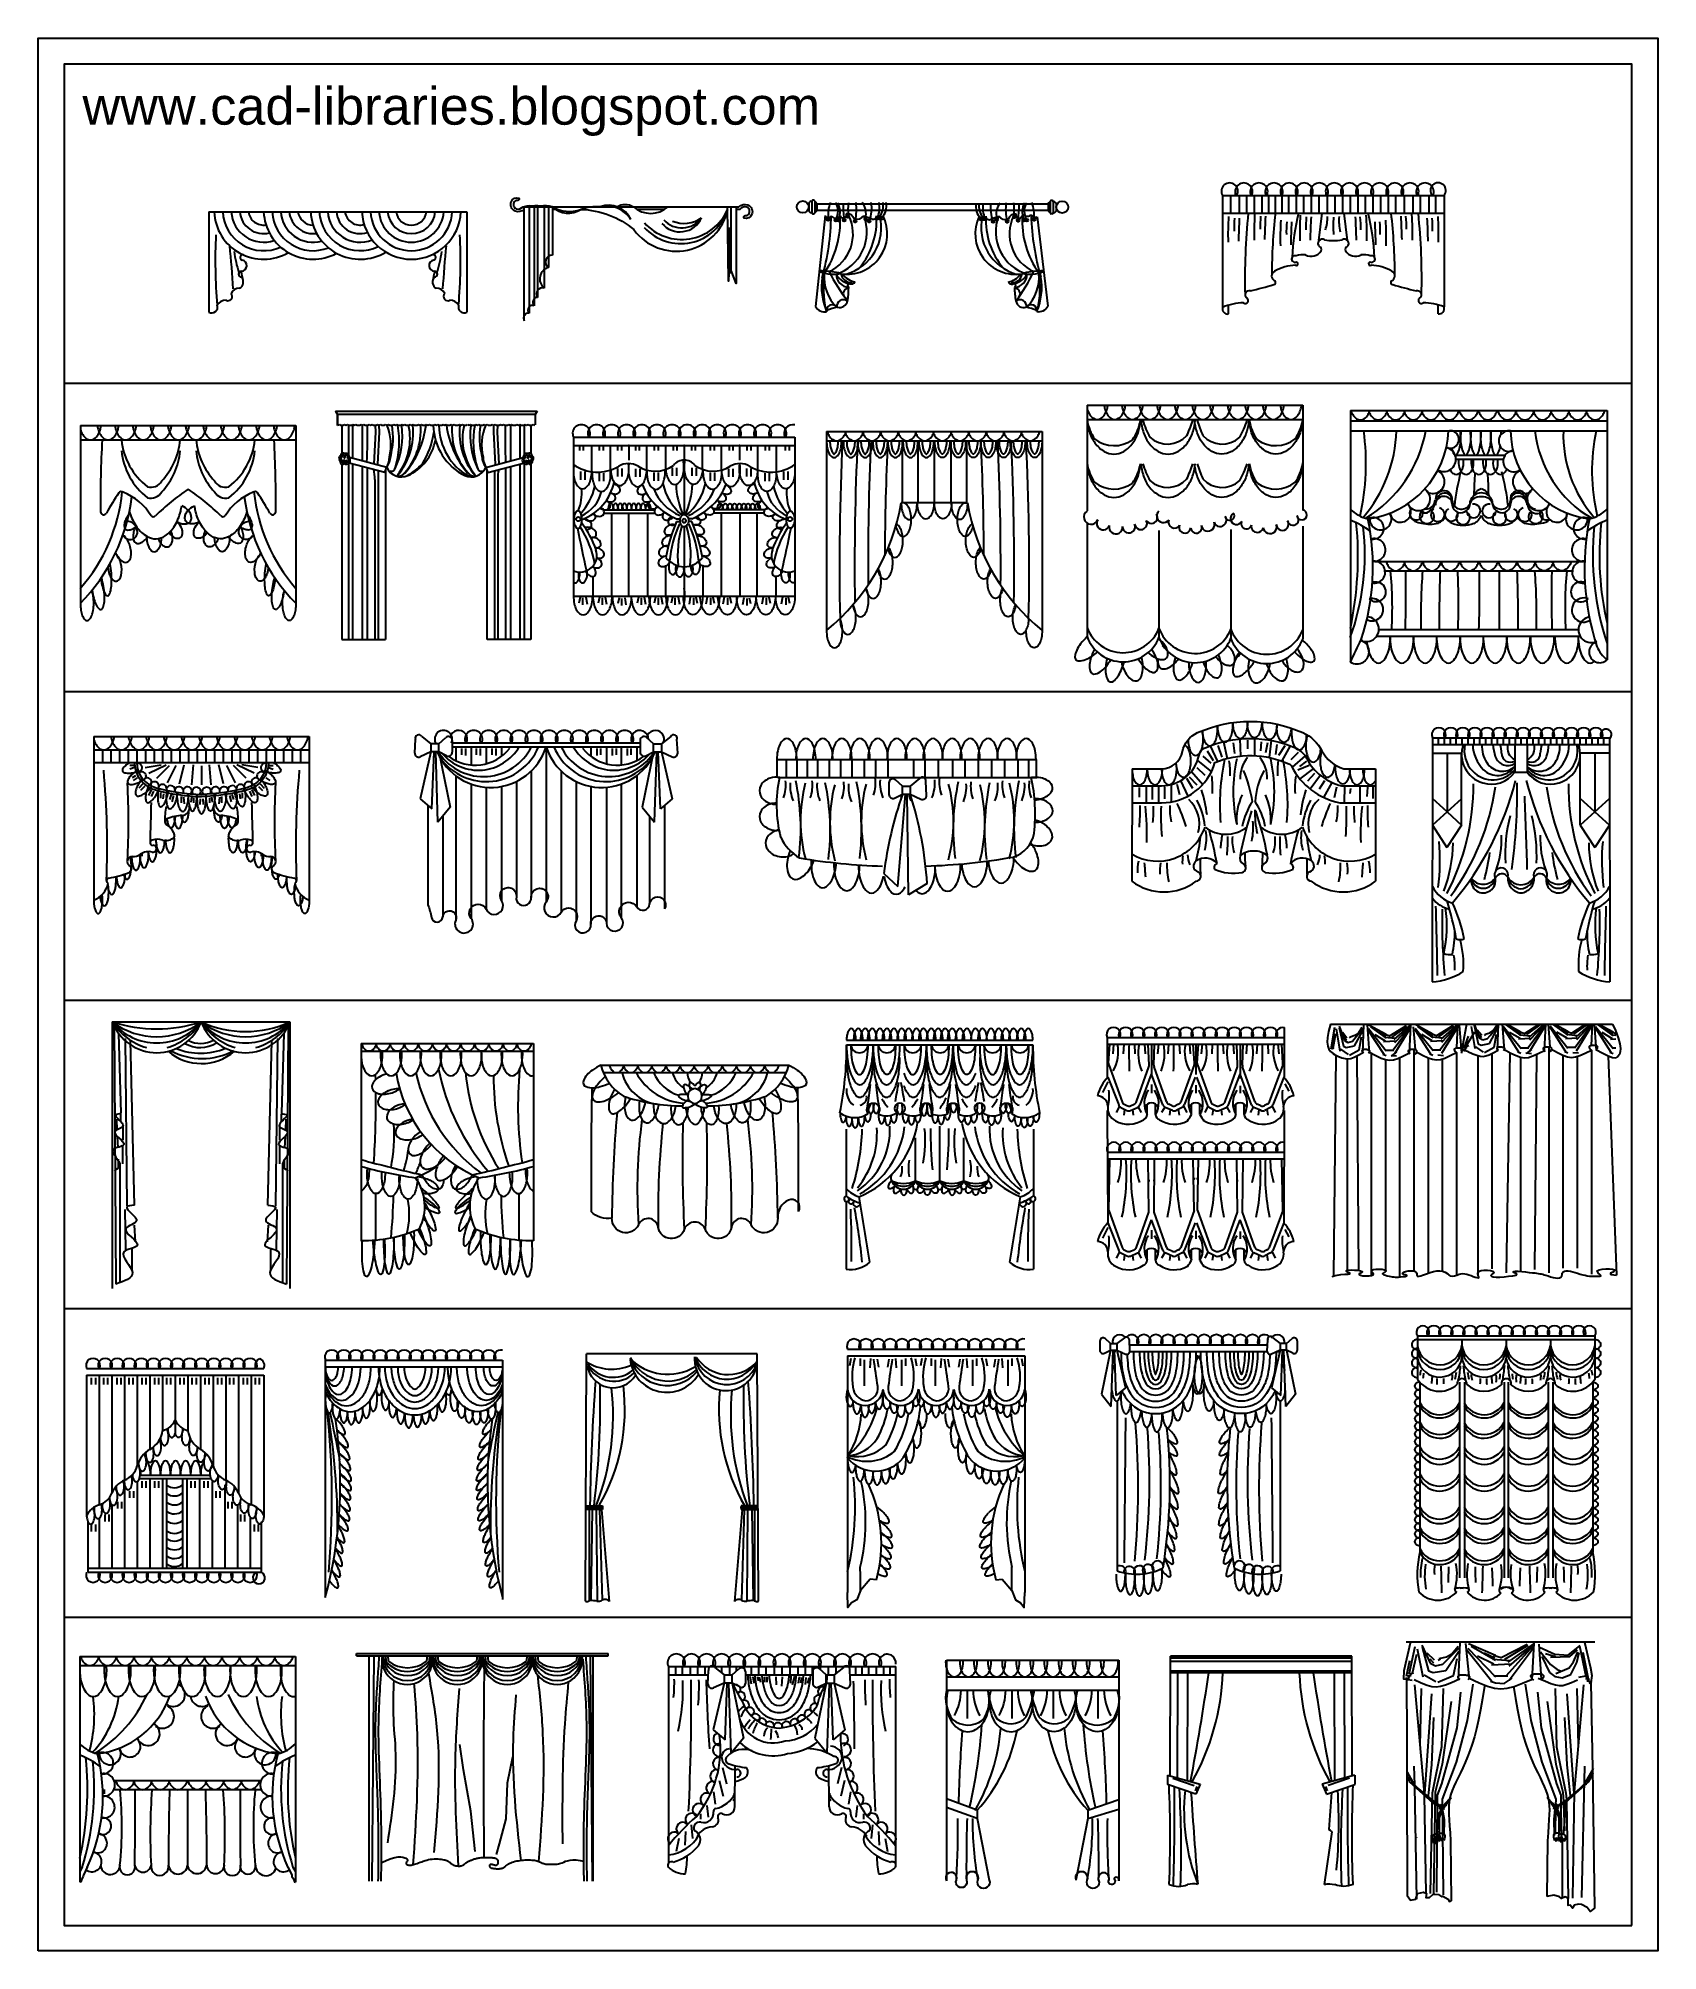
# Model space of a CAD drawing. Header units: inches. Extents: x 10 to 52.5, y 12.6 to 37.4.
# Drawn here: x 31.53 to 52.53, y 12.58 to 37.37 of the extents above; entities that cross this region are included whole.
import ezdxf

# ---------------------------------------------------------------- set-up
doc = ezdxf.new("R2010")
doc.units = ezdxf.units.IN
doc.header["$MEASUREMENT"] = 0
for name, color, linetype in [('02', 2, 'Continuous'), ('4', 4, 'Continuous'), ('kadrbm', 4, 'Continuous')]:
    doc.layers.add(name, color=color, linetype=linetype)
doc.styles.add('bmmm', font='swissel.ttf')

# ---------------------------------------------------------------- blocks, each defined once
blk = doc.blocks.new('kadrbm')
at = {"layer": 'kadrbm', "color": 4}
blk.add_lwpolyline([(0, 0), (0, 24.797), (21, 24.797), (21, 0), (0, 0)], close=True, dxfattribs=at)
blk.add_lwpolyline([(20.663, 0.326), (20.663, 24.46), (0.337, 24.46), (0.337, 0.326), (20.663, 0.326)], dxfattribs=at)
at = {"layer": 'kadrbm', "color": 211, "true_color": 0xf674fb, "style": 'bmmm'}
blk.add_text('www.cad-libraries.blogspot.com', height=0.48513, dxfattribs=at).set_placement((0.573, 23.677))

msp = doc.modelspace()

# ---------------------------------------------------------------- linework, layer by layer
at = {"layer": '02'}
for p, q in [((41.518, 35.234), (41.518, 35.137)), ((41.522, 35.243), (41.538, 35.256)), ((41.557, 35.261), (41.557, 35.111)), ((41.595, 35.261), (41.595, 35.111)), ((41.621, 35.232), (41.621, 35.141)), ((41.621, 35.227), (44.622, 35.227)), ((44.622, 35.229), (44.622, 35.138)), ((44.626, 35.237), (44.649, 35.258)), ((44.649, 35.258), (44.649, 35.108)), ((44.675, 35.27), (44.66, 35.27)), ((44.687, 35.258), (44.687, 35.108)), ((44.722, 35.24), (44.706, 35.254)), ((44.726, 35.231), (44.726, 35.135)), ((46.987, 35.335), (46.987, 35.105)), ((47.097, 35.335), (47.097, 35.105)), ((47.196, 35.335), (47.196, 35.105)), ((47.294, 35.335), (47.294, 35.105)), ((47.393, 35.335), (47.393, 35.105)), ((47.479, 35.335), (47.479, 35.105)), ((47.565, 35.335), (47.565, 35.105)), ((47.651, 35.335), (47.651, 35.105)), ((47.737, 35.335), (47.737, 35.105)), ((47.836, 35.335), (47.836, 35.105)), ((47.934, 35.335), (47.934, 35.105)), ((48.033, 35.335), (48.033, 35.105)), ((48.131, 35.335), (48.131, 35.105)), ((48.242, 35.335), (48.242, 35.105)), ((48.341, 35.335), (48.341, 35.105)), ((48.439, 35.335), (48.439, 35.105)), ((48.538, 35.335), (48.538, 35.105)), ((48.636, 35.335), (48.636, 35.105)), ((48.734, 35.335), (48.734, 35.105)), ((48.833, 35.335), (48.833, 35.105)), ((48.931, 35.335), (48.931, 35.105)), ((49.03, 35.335), (49.03, 35.105)), ((49.128, 35.335), (49.128, 35.105)), ((49.239, 35.335), (49.239, 35.105)), ((49.35, 35.335), (49.35, 35.105)), ((49.448, 35.335), (49.448, 35.105)), ((49.559, 35.335), (49.559, 35.105)), ((49.645, 35.335), (49.645, 35.105)), ((37.828, 33.712), (37.828, 35.189)), ((37.892, 35.189), (37.892, 33.811)), ((37.959, 35.189), (37.959, 33.906)), ((38.001, 35.189), (38.001, 34.013)), ((38.085, 35.189), (38.085, 34.132)), ((38.143, 35.189), (38.143, 34.402)), ((38.194, 35.189), (38.194, 34.56)), ((40.512, 34.322), (40.512, 35.189)), ((41.522, 35.128), (41.538, 35.115)), ((41.568, 35.099), (41.583, 35.099)), ((41.618, 35.132), (41.595, 35.111)), ((41.732, 35.074), (41.607, 33.897)), ((41.621, 35.146), (44.622, 35.146)), ((41.784, 35.025), (41.759, 35.025)), ((41.782, 35.033), (41.761, 35.014)), ((41.763, 35.036), (41.782, 35.014)), ((41.773, 35.04), (41.773, 35.01)), ((41.879, 35.014), (41.854, 35.014)), ((41.877, 35.023), (41.856, 35.004)), ((41.858, 35.025), (41.877, 35.004)), ((41.869, 35.029), (41.869, 34.999)), ((41.917, 35.014), (41.891, 35.014)), ((41.914, 35.023), (41.893, 35.004)), ((41.895, 35.025), (41.914, 35.004)), ((41.906, 35.029), (41.906, 34.999)), ((41.991, 35.014), (41.965, 35.014)), ((41.989, 35.023), (41.967, 35.004)), ((41.97, 35.025), (41.989, 35.004)), ((41.98, 35.029), (41.98, 34.999)), ((42.039, 35.062), (42.013, 35.062)), ((42.036, 35.07), (42.015, 35.051)), ((42.017, 35.073), (42.036, 35.051)), ((42.028, 35.077), (42.028, 35.047)), ((42.134, 35.004), (42.109, 35.004)), ((42.132, 35.012), (42.111, 34.993)), ((42.113, 35.014), (42.132, 34.993)), ((42.123, 35.019), (42.123, 34.989)), ((42.272, 35.03), (42.246, 35.03)), ((42.27, 35.039), (42.249, 35.02)), ((42.251, 35.041), (42.27, 35.02)), ((42.261, 35.045), (42.261, 35.015)), ((42.314, 35.004), (42.289, 35.004)), ((42.312, 35.012), (42.291, 34.993)), ((42.293, 35.014), (42.312, 34.993)), ((42.304, 35.019), (42.304, 34.989)), ((42.447, 35.041), (42.4, 35.041)), ((42.424, 35.049), (42.402, 35.03)), ((42.404, 35.051), (42.424, 35.03)), ((42.415, 35.056), (42.415, 35.026)), ((42.445, 35.049), (42.424, 35.03)), ((42.426, 35.051), (42.445, 35.03)), ((42.436, 35.056), (42.436, 35.026)), ((42.468, 35.036), (42.443, 35.036)), ((42.466, 35.044), (42.445, 35.025)), ((42.447, 35.046), (42.466, 35.025)), ((42.457, 35.05), (42.457, 35.021)), ((43.742, 35.028), (43.768, 35.028)), ((43.744, 35.036), (43.766, 35.017)), ((43.763, 35.039), (43.745, 35.017)), ((43.753, 35.043), (43.753, 35.013)), ((43.764, 35.033), (43.789, 35.034)), ((43.785, 35.044), (43.766, 35.023)), ((43.766, 35.042), (43.787, 35.023)), ((43.774, 35.048), (43.774, 35.019)), ((43.785, 35.034), (43.81, 35.034)), ((43.806, 35.044), (43.787, 35.023)), ((43.787, 35.042), (43.808, 35.023)), ((43.795, 35.049), (43.796, 35.019)), ((43.897, 34.998), (43.922, 34.998)), ((43.918, 35.009), (43.899, 34.987)), ((43.899, 35.006), (43.92, 34.988)), ((43.907, 35.013), (43.907, 34.983)), ((43.939, 35.025), (43.964, 35.025)), ((43.96, 35.036), (43.941, 35.014)), ((43.941, 35.033), (43.962, 35.015)), ((43.949, 35.04), (43.949, 35.01)), ((44.077, 35), (44.102, 35.001)), ((44.098, 35.011), (44.079, 34.99)), ((44.079, 35.009), (44.1, 34.99)), ((44.087, 35.015), (44.088, 34.986)), ((44.172, 35.06), (44.197, 35.06)), ((44.193, 35.071), (44.174, 35.049)), ((44.174, 35.068), (44.195, 35.049)), ((44.182, 35.075), (44.182, 35.045)), ((44.22, 35.013), (44.245, 35.013)), ((44.241, 35.023), (44.222, 35.002)), ((44.222, 35.021), (44.243, 35.002)), ((44.23, 35.028), (44.231, 34.998)), ((44.309, 35.081), (44.285, 35.072)), ((44.294, 35.014), (44.32, 35.014)), ((44.315, 35.024), (44.296, 35.003)), ((44.296, 35.022), (44.318, 35.003)), ((44.304, 35.029), (44.305, 34.999)), ((44.332, 35.013), (44.357, 35.013)), ((44.352, 35.025), (44.333, 35.003)), ((44.333, 35.023), (44.355, 35.004)), ((44.342, 35.029), (44.342, 34.999)), ((44.426, 35.026), (44.452, 35.027)), ((44.449, 35.037), (44.43, 35.016)), ((44.43, 35.035), (44.451, 35.016)), ((44.437, 35.041), (44.437, 35.011)), ((44.48, 35.059), (44.618, 33.9)), ((44.626, 35.13), (44.649, 35.108)), ((44.675, 35.097), (44.66, 35.097)), ((44.722, 35.126), (44.706, 35.112)), ((46.884, 35.105), (49.755, 35.105)), ((48.134, 34.75), (48.177, 35.105)), ((48.505, 34.75), (48.462, 35.105)), ((40.485, 34.431), (40.485, 34.92)), ((35.406, 32.498), (35.382, 32.539)), ((35.382, 32.539), (37.995, 32.539)), ((35.382, 32.539), (35.406, 32.497)), ((35.406, 32.354), (35.406, 32.498)), ((35.406, 32.498), (37.97, 32.498)), ((35.406, 32.497), (35.406, 32.354)), ((37.995, 32.539), (37.97, 32.497)), ((37.97, 32.497), (37.97, 32.359)), ((35.409, 32.357), (35.431, 32.366)), ((35.463, 32.357), (35.463, 31.987)), ((35.499, 32.366), (35.519, 32.356)), ((35.515, 32.357), (35.537, 32.366)), ((35.548, 32.36), (35.548, 31.976)), ((35.603, 32.36), (35.603, 31.928)), ((35.605, 32.366), (35.625, 32.356)), ((35.621, 32.357), (35.644, 32.366)), ((35.712, 32.366), (35.732, 32.356)), ((35.727, 32.36), (35.727, 31.894)), ((35.728, 32.357), (35.75, 32.366)), ((35.818, 32.366), (35.838, 32.356)), ((35.834, 32.357), (35.857, 32.366)), ((35.899, 32.268), (35.877, 31.854)), ((35.897, 32.355), (35.899, 32.268)), ((35.924, 32.366), (35.944, 32.356)), ((35.947, 32.268), (35.925, 31.853)), ((35.941, 32.357), (35.963, 32.366)), ((35.945, 32.355), (35.947, 32.268)), ((36.031, 32.366), (36.051, 32.356)), ((36.047, 32.357), (36.069, 32.366)), ((36.137, 32.366), (36.157, 32.356)), ((36.153, 32.357), (36.176, 32.366)), ((36.244, 32.366), (36.264, 32.356)), ((36.26, 32.357), (36.282, 32.366)), ((36.35, 32.366), (36.37, 32.356)), ((36.366, 32.357), (36.389, 32.366)), ((36.456, 32.366), (36.476, 32.356)), ((36.473, 32.357), (36.495, 32.366)), ((36.563, 32.366), (36.583, 32.356)), ((36.579, 32.357), (36.601, 32.366)), ((36.669, 32.366), (36.689, 32.356)), ((36.685, 32.357), (36.708, 32.366)), ((36.776, 32.366), (36.796, 32.356)), ((36.792, 32.357), (36.814, 32.366)), ((36.882, 32.366), (36.902, 32.356)), ((36.898, 32.357), (36.921, 32.366)), ((36.988, 32.366), (37.008, 32.356)), ((37.005, 32.357), (37.027, 32.366)), ((37.095, 32.366), (37.115, 32.356)), ((37.111, 32.357), (37.133, 32.366)), ((37.201, 32.366), (37.221, 32.356)), ((37.217, 32.357), (37.24, 32.366)), ((37.308, 32.366), (37.327, 32.356)), ((37.324, 32.357), (37.346, 32.366)), ((37.414, 32.366), (37.434, 32.356)), ((37.431, 32.355), (37.429, 32.268)), ((37.429, 32.268), (37.451, 31.853)), ((37.43, 32.357), (37.453, 32.366)), ((37.48, 32.355), (37.477, 32.268)), ((37.477, 32.268), (37.499, 31.854)), ((37.52, 32.366), (37.54, 32.356)), ((37.537, 32.357), (37.559, 32.366)), ((37.627, 32.366), (37.647, 32.356)), ((37.643, 32.357), (37.665, 32.366)), ((37.649, 32.36), (37.649, 31.894)), ((37.733, 32.366), (37.753, 32.356)), ((37.749, 32.357), (37.772, 32.366)), ((37.773, 32.36), (37.773, 31.928)), ((37.828, 32.36), (37.828, 31.976)), ((37.84, 32.366), (37.859, 32.356)), ((37.856, 32.357), (37.878, 32.366)), ((37.914, 32.357), (37.914, 31.987)), ((37.946, 32.366), (37.966, 32.356)), ((45.127, 32.43), (47.923, 32.43)), ((48.541, 32.414), (51.869, 32.414)), ((48.541, 32.284), (51.869, 32.284)), ((32.073, 32.166), (34.868, 32.166)), ((38.467, 32.092), (41.338, 32.092)), ((38.543, 32.076), (38.543, 32.027)), ((38.592, 32.076), (38.592, 32.027)), ((38.704, 31.754), (38.704, 32.092)), ((38.802, 32.076), (38.802, 32.027)), ((38.85, 32.076), (38.85, 32.027)), ((38.949, 31.777), (38.949, 32.092)), ((39.039, 32.076), (39.039, 32.027)), ((39.088, 32.076), (39.088, 32.027)), ((39.185, 32.092), (39.185, 31.901)), ((39.27, 32.076), (39.27, 32.027)), ((39.319, 32.076), (39.319, 32.027)), ((39.417, 31.776), (39.417, 32.092)), ((39.515, 32.076), (39.515, 32.027)), ((39.564, 32.076), (39.564, 32.027)), ((39.663, 31.785), (39.663, 32.092)), ((39.76, 32.076), (39.76, 32.027)), ((39.809, 32.076), (39.809, 32.027)), ((39.902, 32.092), (39.902, 31.197)), ((39.996, 32.076), (39.996, 32.027)), ((40.045, 32.076), (40.045, 32.027)), ((40.142, 31.785), (40.142, 32.092)), ((40.241, 32.076), (40.241, 32.027)), ((40.29, 32.076), (40.29, 32.027)), ((40.388, 31.776), (40.388, 32.092)), ((40.486, 32.076), (40.486, 32.027)), ((40.535, 32.076), (40.535, 32.027)), ((40.62, 32.092), (40.62, 31.901)), ((40.717, 32.076), (40.717, 32.027)), ((40.766, 32.076), (40.766, 32.027)), ((40.856, 31.777), (40.856, 32.092)), ((40.954, 32.076), (40.954, 32.027)), ((41.003, 32.076), (41.003, 32.027)), ((41.101, 31.754), (41.101, 32.092)), ((41.213, 32.076), (41.213, 32.027)), ((41.262, 32.076), (41.262, 32.027)), ((41.748, 32.154), (44.544, 32.154)), ((42.727, 32.154), (42.727, 31.349)), ((42.934, 32.154), (42.934, 31.349)), ((43.146, 32.154), (43.146, 31.349)), ((43.358, 32.154), (43.358, 31.349)), ((43.565, 32.154), (43.565, 31.349)), ((35.463, 31.854), (35.463, 29.576)), ((35.548, 31.855), (35.548, 29.576)), ((36.019, 31.745), (35.559, 31.864)), ((36.045, 31.809), (35.561, 31.939)), ((35.603, 31.853), (35.603, 29.591)), ((35.727, 31.821), (35.727, 29.576)), ((35.792, 31.804), (35.792, 29.568)), ((35.925, 31.853), (35.917, 31.843)), ((35.934, 31.767), (35.934, 29.579)), ((36.029, 31.779), (36.029, 29.576)), ((37.332, 31.809), (37.815, 31.939)), ((37.347, 29.576), (37.347, 31.779)), ((37.358, 31.745), (37.817, 31.864)), ((37.443, 31.767), (37.443, 29.579)), ((37.451, 31.853), (37.46, 31.843)), ((37.584, 31.804), (37.584, 29.568)), ((37.649, 31.821), (37.649, 29.576)), ((37.773, 31.853), (37.773, 29.591)), ((37.828, 31.855), (37.828, 29.576)), ((37.914, 31.854), (37.914, 29.576)), ((38.557, 31.755), (38.557, 31.65)), ((38.613, 31.755), (38.613, 31.65)), ((39.039, 31.796), (39.039, 31.692)), ((39.095, 31.796), (39.095, 31.692)), ((39.27, 31.789), (39.27, 31.685)), ((39.326, 31.789), (39.326, 31.685)), ((39.508, 31.741), (39.508, 31.636)), ((39.564, 31.741), (39.564, 31.636)), ((39.746, 31.803), (39.746, 31.699)), ((39.802, 31.803), (39.802, 31.699)), ((40.003, 31.803), (40.003, 31.699)), ((40.059, 31.803), (40.059, 31.699)), ((40.241, 31.741), (40.241, 31.636)), ((40.297, 31.741), (40.297, 31.636)), ((40.479, 31.789), (40.479, 31.685)), ((40.535, 31.789), (40.535, 31.685)), ((40.71, 31.796), (40.71, 31.692)), ((40.766, 31.796), (40.766, 31.692)), ((41.192, 31.755), (41.192, 31.65)), ((41.248, 31.755), (41.248, 31.65)), ((49.904, 31.914), (50.524, 31.914)), ((35.89, 31.653), (35.89, 29.586)), ((37.486, 31.653), (37.486, 29.586)), ((38.802, 31.734), (38.802, 31.629)), ((38.857, 31.734), (38.857, 31.629)), ((40.947, 31.734), (40.947, 31.629)), ((41.003, 31.734), (41.003, 31.629)), ((38.96, 31.215), (38.96, 30.141)), ((39.18, 31.215), (39.18, 30.141)), ((39.425, 31.215), (39.425, 30.141)), ((39.804, 31.143), (39.849, 31.143)), ((39.804, 31.106), (39.847, 31.106)), ((39.902, 31.04), (39.902, 30.141)), ((40.001, 31.143), (39.956, 31.143)), ((40.001, 31.106), (39.958, 31.106)), ((40.94, 31.215), (40.281, 31.215)), ((40.38, 31.215), (40.38, 30.141)), ((40.625, 31.215), (40.625, 30.141)), ((40.845, 31.215), (40.845, 30.141)), ((46.991, 31.004), (46.991, 29.593)), ((46.059, 30.99), (46.059, 29.604)), ((39.661, 30.532), (39.661, 30.141)), ((40.144, 30.532), (40.144, 30.141)), ((48.859, 30.588), (51.578, 30.588)), ((38.716, 30.394), (38.716, 30.141)), ((41.089, 30.394), (41.089, 30.141)), ((48.976, 30.469), (51.434, 30.469)), ((50.471, 30.469), (50.471, 29.708)), ((38.553, 30.125), (38.537, 30.051)), ((38.586, 30.116), (38.586, 30.027)), ((38.626, 30.125), (38.643, 30.035)), ((38.806, 30.125), (38.789, 30.051)), ((38.838, 30.116), (38.838, 30.027)), ((38.879, 30.125), (38.895, 30.035)), ((39.058, 30.116), (39.042, 30.043)), ((39.091, 30.108), (39.091, 30.019)), ((39.131, 30.116), (39.148, 30.027)), ((39.311, 30.125), (39.294, 30.051)), ((39.343, 30.116), (39.343, 30.027)), ((39.384, 30.125), (39.4, 30.035)), ((39.531, 30.125), (39.514, 30.051)), ((39.563, 30.116), (39.563, 30.027)), ((39.604, 30.125), (39.62, 30.035)), ((39.751, 30.125), (39.734, 30.051)), ((39.783, 30.116), (39.783, 30.027)), ((39.824, 30.125), (39.84, 30.035)), ((39.981, 30.125), (39.965, 30.035)), ((40.022, 30.116), (40.022, 30.027)), ((40.054, 30.125), (40.071, 30.051)), ((40.201, 30.125), (40.185, 30.035)), ((40.242, 30.116), (40.242, 30.027)), ((40.274, 30.125), (40.291, 30.051)), ((40.421, 30.125), (40.405, 30.035)), ((40.462, 30.116), (40.462, 30.027)), ((40.494, 30.125), (40.511, 30.051)), ((40.674, 30.116), (40.657, 30.027)), ((40.714, 30.108), (40.714, 30.019)), ((40.747, 30.116), (40.763, 30.043)), ((40.926, 30.125), (40.91, 30.035)), ((40.967, 30.116), (40.967, 30.027)), ((40.999, 30.125), (41.016, 30.051)), ((41.179, 30.125), (41.162, 30.035)), ((41.219, 30.116), (41.219, 30.027)), ((41.252, 30.125), (41.268, 30.051)), ((35.463, 29.576), (36.029, 29.576)), ((37.914, 29.576), (37.347, 29.576)), ((48.883, 29.621), (51.52, 29.621)), ((36.409, 28.105), (36.417, 28.285)), ((36.499, 28.322), (36.619, 28.226)), ((36.721, 28.226), (36.811, 28.306)), ((36.895, 28.269), (36.895, 28.115)), ((39.331, 28.269), (39.331, 28.115)), ((39.505, 28.226), (39.415, 28.306)), ((39.728, 28.322), (39.607, 28.226)), ((39.818, 28.105), (39.809, 28.285)), ((47.108, 28.288), (47.117, 28.066)), ((47.208, 28.274), (47.208, 28.162)), ((47.298, 28.293), (47.298, 28.072)), ((49.68, 28.303), (49.68, 28.216)), ((49.757, 28.303), (49.757, 28.216)), ((49.834, 28.303), (49.834, 28.216)), ((49.91, 28.303), (49.91, 28.216)), ((49.987, 28.303), (49.987, 28.216)), ((50.063, 28.303), (50.063, 28.216)), ((50.14, 28.303), (50.14, 28.216)), ((50.216, 28.303), (50.216, 28.216)), ((50.293, 28.303), (50.293, 28.216)), ((50.37, 28.303), (50.37, 28.216)), ((50.446, 28.303), (50.446, 28.216)), ((50.523, 28.303), (50.523, 28.216)), ((50.599, 28.303), (50.599, 28.216)), ((50.676, 28.303), (50.676, 28.216)), ((50.752, 28.303), (50.752, 28.216)), ((50.829, 28.303), (50.829, 28.216)), ((50.906, 28.303), (50.906, 28.216)), ((50.982, 28.303), (50.982, 28.216)), ((51.059, 28.303), (51.059, 28.216)), ((51.135, 28.303), (51.135, 28.216)), ((51.212, 28.303), (51.212, 28.216)), ((51.288, 28.303), (51.288, 28.216)), ((51.365, 28.303), (51.365, 28.216)), ((51.442, 28.303), (51.442, 28.216)), ((51.518, 28.303), (51.518, 28.216)), ((51.595, 28.303), (51.595, 28.216)), ((51.671, 28.303), (51.671, 28.216)), ((51.748, 28.303), (51.748, 28.216)), ((51.824, 28.303), (51.824, 28.216)), ((32.246, 28.147), (35.041, 28.147)), ((32.358, 28.147), (32.358, 27.982)), ((32.47, 28.147), (32.47, 27.982)), ((32.581, 28.147), (32.581, 27.982)), ((32.693, 28.147), (32.693, 27.982)), ((32.805, 28.147), (32.805, 27.982)), ((32.917, 28.147), (32.917, 27.982)), ((33.029, 28.147), (33.029, 27.982)), ((33.14, 28.147), (33.14, 27.982)), ((33.252, 28.147), (33.252, 27.982)), ((33.364, 28.147), (33.364, 27.982)), ((33.476, 28.147), (33.476, 27.982)), ((33.588, 28.147), (33.588, 27.982)), ((33.699, 28.147), (33.699, 27.982)), ((33.811, 28.147), (33.811, 27.982)), ((33.923, 28.147), (33.923, 27.982)), ((34.035, 28.147), (34.035, 27.982)), ((34.147, 28.147), (34.147, 27.982)), ((34.259, 28.147), (34.259, 27.982)), ((34.37, 28.147), (34.37, 27.982)), ((34.482, 28.147), (34.482, 27.982)), ((34.594, 28.147), (34.594, 27.982)), ((34.706, 28.147), (34.706, 27.982)), ((34.818, 28.147), (34.818, 27.982)), ((34.929, 28.147), (34.929, 27.982)), ((36.619, 28.121), (36.478, 27.512)), ((36.619, 28.121), (36.48, 28.057)), ((36.721, 28.226), (36.619, 28.226)), ((36.619, 28.226), (36.619, 28.121)), ((36.721, 28.121), (36.619, 28.121)), ((36.63, 27.382), (36.659, 28.121)), ((36.71, 27.209), (36.681, 28.121)), ((36.721, 28.121), (36.721, 28.226)), ((36.721, 28.121), (36.869, 27.404)), ((36.822, 28.07), (36.721, 28.121)), ((36.895, 28.186), (39.331, 28.186)), ((36.94, 28.186), (36.94, 28.008)), ((37.015, 28.165), (37.015, 28.082)), ((37.065, 28.165), (37.065, 28.073)), ((37.14, 28.186), (37.14, 27.952)), ((37.207, 28.165), (37.207, 28.082)), ((37.257, 28.165), (37.257, 28.073)), ((37.333, 28.186), (37.333, 27.967)), ((37.408, 28.165), (37.408, 28.082)), ((37.458, 28.165), (37.458, 28.073)), ((37.534, 28.186), (37.534, 28.064)), ((38.113, 28.186), (38.113, 26.173)), ((38.693, 28.186), (38.693, 28.064)), ((38.768, 28.165), (38.768, 28.073)), ((38.818, 28.165), (38.818, 28.082)), ((38.894, 28.186), (38.894, 27.967)), ((38.969, 28.165), (38.969, 28.073)), ((39.019, 28.165), (39.019, 28.082)), ((39.086, 28.186), (39.086, 27.952)), ((39.161, 28.165), (39.161, 28.073)), ((39.212, 28.165), (39.212, 28.082)), ((39.287, 28.186), (39.287, 28.008)), ((39.505, 28.121), (39.358, 27.404)), ((39.404, 28.07), (39.505, 28.121)), ((39.505, 28.226), (39.607, 28.226)), ((39.505, 28.121), (39.505, 28.226)), ((39.505, 28.121), (39.607, 28.121)), ((39.517, 27.209), (39.546, 28.121)), ((39.596, 27.382), (39.567, 28.121)), ((39.607, 28.226), (39.607, 28.121)), ((39.607, 28.121), (39.748, 27.512)), ((39.607, 28.121), (39.747, 28.057)), ((41.227, 28.024), (41.227, 27.79)), ((41.363, 28.024), (41.363, 27.79)), ((41.498, 28.024), (41.498, 27.79)), ((41.633, 28.024), (41.633, 27.79)), ((41.781, 28.024), (41.781, 27.79)), ((41.929, 28.024), (41.929, 27.79)), ((42.077, 28.024), (42.077, 27.79)), ((42.237, 28.024), (42.237, 27.79)), ((42.384, 28.024), (42.384, 27.79)), ((42.544, 28.024), (42.544, 27.79)), ((42.877, 28.024), (42.877, 27.79)), ((43.024, 28.024), (43.024, 27.79)), ((43.197, 28.024), (43.197, 27.79)), ((43.381, 28.024), (43.381, 27.79)), ((43.541, 28.024), (43.541, 27.79)), ((43.714, 28.024), (43.714, 27.79)), ((43.886, 28.024), (43.886, 27.79)), ((44.058, 28.024), (44.058, 27.79)), ((44.231, 28.024), (44.231, 27.79)), ((44.366, 28.024), (44.366, 27.79)), ((46.627, 28.065), (46.732, 27.974)), ((46.683, 28.134), (46.76, 28.009)), ((46.722, 28.198), (46.816, 27.996)), ((46.823, 28.204), (46.872, 28.051)), ((46.895, 28.252), (46.945, 28.036)), ((47.019, 28.239), (47.04, 28.1)), ((47.383, 28.253), (47.376, 28.134)), ((47.467, 28.239), (47.439, 28.107)), ((47.513, 28.269), (47.488, 28.048)), ((47.586, 28.218), (47.572, 28.086)), ((47.691, 28.197), (47.607, 28.072)), ((47.759, 28.199), (47.651, 28.003)), ((47.866, 28.113), (47.768, 28.016)), ((47.954, 28.071), (47.784, 27.922)), ((49.604, 28.216), (51.901, 28.216)), ((49.604, 28.102), (49.984, 28.102)), ((49.794, 28.102), (49.794, 27.344)), ((49.983, 27.171), (49.984, 28.102)), ((50.673, 28.216), (50.673, 27.859)), ((50.832, 28.216), (50.832, 27.859)), ((51.522, 27.171), (51.521, 28.102)), ((51.901, 28.102), (51.521, 28.102)), ((51.711, 28.102), (51.711, 27.344)), ((32.246, 27.982), (35.041, 27.982)), ((32.774, 27.945), (32.716, 27.945)), ((32.774, 27.916), (32.716, 27.895)), ((32.788, 27.808), (32.745, 27.786)), ((32.81, 27.786), (32.759, 27.75)), ((32.911, 27.916), (33.121, 27.953)), ((32.962, 27.844), (33.187, 27.953)), ((33.063, 27.779), (33.23, 27.945)), ((33.201, 27.721), (33.317, 27.945)), ((33.36, 27.707), (33.418, 27.953)), ((33.52, 27.692), (33.541, 27.953)), ((33.644, 27.94), (33.644, 27.695)), ((33.767, 27.692), (33.746, 27.953)), ((33.927, 27.707), (33.869, 27.953)), ((34.086, 27.721), (33.97, 27.945)), ((34.224, 27.779), (34.057, 27.945)), ((34.325, 27.844), (34.101, 27.953)), ((34.376, 27.916), (34.166, 27.953)), ((34.477, 27.786), (34.528, 27.75)), ((34.513, 27.945), (34.571, 27.945)), ((34.513, 27.916), (34.571, 27.895)), ((36.94, 27.813), (36.94, 25.937)), ((37.918, 27.871), (37.918, 26.234)), ((38.308, 27.871), (38.308, 26.041)), ((39.287, 27.813), (39.287, 26.11)), ((41.116, 27.79), (44.477, 27.79)), ((42.954, 27.774), (42.834, 27.677)), ((46.417, 27.778), (46.494, 27.652)), ((46.452, 27.799), (46.55, 27.694)), ((46.48, 27.867), (46.627, 27.698)), ((46.55, 27.918), (46.655, 27.82)), ((46.559, 28.008), (46.738, 27.864)), ((48.006, 27.946), (47.859, 27.883)), ((47.971, 28.002), (47.88, 27.932)), ((48.062, 27.905), (47.886, 27.77)), ((48.076, 27.841), (47.985, 27.743)), ((48.152, 27.817), (48.02, 27.639)), ((50.673, 27.859), (50.832, 27.859)), ((32.882, 27.707), (32.832, 27.649)), ((32.904, 27.671), (32.853, 27.62)), ((32.911, 27.671), (32.904, 27.671)), ((32.991, 27.627), (32.955, 27.555)), ((33.02, 27.613), (32.991, 27.54)), ((33.114, 27.591), (33.114, 27.519)), ((33.15, 27.577), (33.143, 27.511)), ((33.252, 27.569), (33.23, 27.504)), ((33.281, 27.555), (33.259, 27.475)), ((33.382, 27.54), (33.382, 27.461)), ((33.411, 27.533), (33.418, 27.446)), ((33.512, 27.533), (33.505, 27.468)), ((33.541, 27.526), (33.541, 27.461)), ((33.746, 27.526), (33.746, 27.461)), ((33.775, 27.533), (33.782, 27.468)), ((33.876, 27.533), (33.869, 27.446)), ((33.905, 27.54), (33.905, 27.461)), ((34.006, 27.555), (34.028, 27.475)), ((34.035, 27.569), (34.057, 27.504)), ((34.137, 27.577), (34.144, 27.511)), ((34.173, 27.591), (34.173, 27.519)), ((34.267, 27.613), (34.296, 27.54)), ((34.296, 27.627), (34.332, 27.555)), ((34.383, 27.671), (34.434, 27.62)), ((34.405, 27.707), (34.455, 27.649)), ((37.14, 27.703), (37.14, 25.962)), ((37.333, 27.662), (37.333, 26.08)), ((37.534, 27.672), (37.534, 26.195)), ((37.726, 27.736), (37.726, 26.24)), ((38.5, 27.736), (38.5, 25.931)), ((38.693, 27.672), (38.693, 25.887)), ((38.894, 27.662), (38.894, 25.9)), ((39.086, 27.703), (39.086, 25.972)), ((42.558, 27.72), (42.558, 27.567)), ((42.631, 27.522), (42.732, 27.572)), ((42.732, 27.677), (42.642, 27.758)), ((42.675, 26.377), (42.772, 27.572)), ((42.732, 27.677), (42.834, 27.677)), ((42.732, 27.572), (42.732, 27.677)), ((42.732, 27.572), (42.834, 27.572)), ((42.81, 26.266), (42.794, 27.572)), ((42.834, 27.677), (42.834, 27.572)), ((42.834, 27.572), (42.973, 27.508)), ((43.044, 27.557), (43.036, 27.737)), ((45.801, 27.659), (45.801, 27.533)), ((45.895, 27.681), (45.895, 27.46)), ((45.969, 27.666), (45.969, 27.505)), ((46.055, 27.681), (46.055, 27.46)), ((46.13, 27.666), (46.13, 27.512)), ((46.215, 27.696), (46.215, 27.47)), ((46.291, 27.701), (46.326, 27.568)), ((46.34, 27.748), (46.433, 27.546)), ((48.204, 27.745), (48.136, 27.639)), ((48.301, 27.724), (48.192, 27.531)), ((48.362, 27.662), (48.332, 27.526)), ((48.465, 27.681), (48.459, 27.46)), ((48.544, 27.647), (48.536, 27.579)), ((48.664, 27.681), (48.664, 27.46)), ((48.763, 27.662), (48.756, 27.541)), ((48.831, 27.662), (48.831, 27.518)), ((33.628, 27.511), (33.621, 27.439)), ((33.659, 27.511), (33.666, 27.439)), ((36.478, 27.512), (36.63, 27.382)), ((36.869, 27.404), (36.71, 27.209)), ((36.772, 27.286), (36.772, 25.981)), ((39.358, 27.404), (39.517, 27.209)), ((39.454, 27.286), (39.454, 26.148)), ((39.748, 27.512), (39.596, 27.382)), ((49.794, 27.344), (49.604, 27.516)), ((49.794, 27.344), (49.604, 27.172)), ((49.794, 27.344), (49.985, 27.515)), ((49.794, 27.344), (49.983, 27.171)), ((51.711, 27.344), (51.52, 27.515)), ((51.711, 27.344), (51.522, 27.171)), ((51.711, 27.344), (51.901, 27.516)), ((51.711, 27.344), (51.901, 27.172)), ((49.604, 27.172), (49.793, 26.879)), ((49.983, 27.171), (49.793, 26.879)), ((51.522, 27.171), (51.712, 26.879)), ((51.901, 27.172), (51.712, 26.879)), ((42.492, 26.543), (42.675, 26.377)), ((43.054, 26.416), (42.81, 26.266)), ((32.487, 24.619), (34.791, 24.619)), ((32.511, 24.581), (32.534, 21.22)), ((34.768, 24.581), (34.745, 21.22)), ((48.285, 24.589), (51.94, 24.589)), ((48.29, 24.269), (48.341, 24.552)), ((48.396, 24.564), (48.463, 24.38)), ((48.645, 24.475), (48.695, 24.552)), ((48.781, 24.58), (49.004, 24.461)), ((49.045, 24.434), (49.268, 24.574)), ((49.081, 24.422), (49.274, 24.562)), ((49.096, 24.256), (49.316, 24.556)), ((49.389, 24.585), (49.612, 24.466)), ((49.653, 24.439), (49.876, 24.579)), ((49.689, 24.427), (49.882, 24.567)), ((49.704, 24.261), (49.924, 24.561)), ((50.107, 24.56), (50.153, 24.274)), ((50.147, 24.589), (50.213, 24.412)), ((50.147, 24.577), (50.199, 24.335)), ((50.352, 24.443), (50.452, 24.565)), ((50.394, 24.507), (50.445, 24.584)), ((50.518, 24.55), (50.723, 24.232)), ((50.524, 24.565), (50.754, 24.276)), ((50.573, 24.589), (50.753, 24.493)), ((50.795, 24.467), (50.991, 24.589)), ((50.83, 24.455), (51.017, 24.589)), ((50.845, 24.288), (51.065, 24.588)), ((50.866, 24.241), (51.065, 24.565)), ((51.126, 24.555), (51.332, 24.237)), ((51.132, 24.57), (51.362, 24.281)), ((51.19, 24.589), (51.361, 24.498)), ((51.403, 24.471), (51.591, 24.589)), ((51.439, 24.46), (51.618, 24.589)), ((51.454, 24.293), (51.671, 24.589)), ((51.474, 24.246), (51.674, 24.57)), ((51.718, 24.562), (51.948, 24.274)), ((51.763, 24.589), (51.947, 24.491)), ((32.567, 24.465), (32.598, 23.44)), ((32.652, 24.405), (32.676, 22.233)), ((34.627, 24.405), (34.603, 22.233)), ((34.712, 24.465), (34.68, 23.44)), ((42.008, 24.321), (44.424, 24.321)), ((43.734, 24.321), (43.734, 24.234)), ((45.387, 24.417), (47.684, 24.417)), ((45.387, 24.33), (47.684, 24.33)), ((45.405, 24.084), (45.421, 24.33)), ((45.47, 24.33), (45.459, 24.204)), ((45.602, 24.33), (45.595, 24.204)), ((45.74, 24.33), (45.747, 24.204)), ((45.872, 24.33), (45.882, 24.204)), ((45.931, 24.059), (45.921, 24.33)), ((45.962, 24.33), (45.962, 23.941)), ((45.992, 24.059), (46.002, 24.33)), ((46.051, 24.33), (46.041, 24.204)), ((46.183, 24.33), (46.176, 24.204)), ((46.321, 24.33), (46.328, 24.204)), ((46.453, 24.33), (46.464, 24.204)), ((46.518, 24.084), (46.502, 24.33)), ((46.536, 24.33), (46.536, 23.939)), ((46.553, 24.084), (46.57, 24.33)), ((46.618, 24.33), (46.608, 24.204)), ((46.75, 24.33), (46.743, 24.204)), ((46.889, 24.33), (46.896, 24.204)), ((47.021, 24.33), (47.031, 24.204)), ((47.079, 24.059), (47.069, 24.33)), ((47.11, 24.33), (47.11, 23.886)), ((47.141, 24.059), (47.151, 24.33)), ((47.2, 24.33), (47.189, 24.204)), ((47.331, 24.33), (47.324, 24.204)), ((47.47, 24.33), (47.477, 24.204)), ((47.602, 24.33), (47.612, 24.204)), ((47.667, 24.084), (47.65, 24.33)), ((48.357, 24.528), (48.404, 24.242)), ((48.397, 24.544), (48.45, 24.303)), ((48.437, 24.485), (48.497, 24.414)), ((48.45, 24.303), (48.488, 24.286)), ((48.462, 24.426), (48.491, 24.384)), ((48.463, 24.38), (48.508, 24.353)), ((48.488, 24.286), (48.595, 24.309)), ((48.508, 24.353), (48.569, 24.371)), ((48.53, 24.413), (48.549, 24.424)), ((48.539, 24.428), (48.598, 24.446)), ((48.569, 24.371), (48.602, 24.411)), ((48.595, 24.309), (48.701, 24.504)), ((48.598, 24.446), (48.645, 24.475)), ((48.602, 24.411), (48.703, 24.533)), ((48.656, 24.259), (48.687, 24.428)), ((48.769, 24.518), (48.974, 24.2)), ((48.775, 24.532), (49.004, 24.244)), ((48.911, 24.488), (49.001, 24.434)), ((48.989, 24.461), (49.051, 24.437)), ((49.117, 24.209), (49.316, 24.532)), ((49.377, 24.522), (49.582, 24.205)), ((49.383, 24.537), (49.613, 24.249)), ((49.52, 24.493), (49.609, 24.439)), ((49.597, 24.466), (49.659, 24.442)), ((49.725, 24.214), (49.924, 24.537)), ((50.018, 24.281), (50.071, 24.435)), ((50.04, 24.301), (50.153, 24.493)), ((50.045, 24.305), (50.075, 24.315)), ((50.056, 24.291), (50.045, 24.305)), ((50.187, 24.517), (50.246, 24.446)), ((50.199, 24.335), (50.238, 24.318)), ((50.212, 24.459), (50.241, 24.416)), ((50.213, 24.412), (50.257, 24.385)), ((50.238, 24.318), (50.344, 24.341)), ((50.257, 24.385), (50.319, 24.403)), ((50.28, 24.445), (50.299, 24.457)), ((50.288, 24.461), (50.348, 24.478)), ((50.319, 24.403), (50.352, 24.443)), ((50.344, 24.341), (50.45, 24.536)), ((50.348, 24.478), (50.394, 24.507)), ((50.406, 24.291), (50.437, 24.461)), ((50.661, 24.52), (50.75, 24.467)), ((50.738, 24.493), (50.801, 24.469)), ((51.269, 24.525), (51.358, 24.471)), ((51.346, 24.498), (51.409, 24.474)), ((51.713, 24.547), (51.918, 24.229)), ((51.855, 24.518), (51.944, 24.464)), ((51.933, 24.491), (51.995, 24.467)), ((45.408, 24.061), (45.581, 23.582)), ((46.515, 24.061), (46.342, 23.582)), ((46.557, 24.061), (46.73, 23.582)), ((47.664, 24.061), (47.49, 23.582)), ((48.296, 24.272), (48.325, 24.283)), ((48.415, 24.264), (48.511, 24.195)), ((48.499, 24.141), (48.499, 21.398)), ((48.529, 24.189), (48.656, 24.259)), ((48.623, 24.178), (48.646, 21.398)), ((48.811, 24.216), (48.811, 21.33)), ((48.962, 24.2), (49.004, 24.182)), ((48.992, 24.253), (49.106, 24.253)), ((48.995, 24.131), (48.995, 21.38)), ((49.068, 24.186), (49.139, 24.18)), ((49.075, 24.176), (49.142, 24.231)), ((49.179, 24.156), (49.179, 21.313)), ((49.364, 24.264), (49.364, 21.39)), ((49.548, 24.155), (49.548, 21.361)), ((49.57, 24.204), (49.612, 24.187)), ((49.6, 24.258), (49.714, 24.258)), ((49.676, 24.191), (49.747, 24.185)), ((49.732, 24.14), (49.732, 21.39)), ((49.917, 24.222), (49.917, 21.336)), ((50.01, 24.263), (50.042, 24.266)), ((50.028, 24.287), (50.056, 24.291)), ((50.042, 24.266), (50.028, 24.287)), ((50.164, 24.297), (50.261, 24.227)), ((50.192, 24.184), (50.192, 21.332)), ((50.278, 24.221), (50.406, 24.291)), ((50.376, 24.212), (50.376, 21.42)), ((50.609, 24.222), (50.559, 21.368)), ((50.712, 24.232), (50.753, 24.214)), ((50.741, 24.285), (50.856, 24.285)), ((50.745, 24.163), (50.745, 21.39)), ((50.817, 24.218), (50.889, 24.212)), ((50.824, 24.208), (50.892, 24.263)), ((50.953, 24.199), (50.929, 21.409)), ((51.113, 24.296), (51.113, 21.366)), ((51.298, 24.187), (51.298, 21.427)), ((51.32, 24.237), (51.361, 24.219)), ((51.349, 24.29), (51.464, 24.29)), ((51.425, 24.223), (51.497, 24.217)), ((51.482, 24.173), (51.482, 21.427)), ((51.666, 24.254), (51.666, 21.35)), ((51.906, 24.229), (51.947, 24.212)), ((51.936, 24.283), (51.985, 24.283)), ((38.854, 23.962), (41.227, 23.962)), ((45.396, 23.843), (45.326, 23.704)), ((45.387, 23.991), (45.396, 23.991)), ((45.396, 23.903), (45.537, 23.544)), ((45.768, 23.586), (45.927, 24.038)), ((45.813, 23.545), (45.962, 23.941)), ((46.11, 23.545), (45.962, 23.941)), ((45.962, 23.808), (45.962, 23.695)), ((46.155, 23.586), (45.996, 24.038)), ((46.527, 23.903), (46.386, 23.544)), ((46.545, 23.903), (46.685, 23.544)), ((46.917, 23.586), (47.076, 24.038)), ((46.961, 23.545), (47.11, 23.941)), ((47.259, 23.545), (47.11, 23.941)), ((47.303, 23.586), (47.144, 24.038)), ((47.676, 23.903), (47.535, 23.544)), ((47.684, 23.991), (47.676, 23.991)), ((47.693, 23.817), (47.745, 23.721)), ((46.536, 23.799), (46.536, 23.695)), ((47.11, 23.791), (47.11, 23.695)), ((32.541, 23.358), (32.547, 23.219)), ((32.597, 23.323), (32.597, 23.422)), ((34.682, 23.323), (34.682, 23.422)), ((34.738, 23.358), (34.732, 23.219)), ((45.546, 23.527), (45.504, 23.445)), ((45.565, 23.51), (45.642, 23.472)), ((45.613, 23.486), (45.602, 23.411)), ((45.609, 23.551), (45.644, 23.534)), ((45.69, 23.471), (45.782, 23.511)), ((45.691, 23.532), (45.738, 23.553)), ((45.717, 23.483), (45.726, 23.411)), ((45.79, 23.516), (45.83, 23.445)), ((45.907, 23.418), (45.907, 23.554)), ((46.016, 23.418), (46.016, 23.554)), ((46.133, 23.516), (46.093, 23.445)), ((46.233, 23.471), (46.141, 23.511)), ((46.232, 23.532), (46.185, 23.553)), ((46.206, 23.483), (46.197, 23.411)), ((46.314, 23.551), (46.279, 23.534)), ((46.358, 23.51), (46.281, 23.472)), ((46.31, 23.486), (46.321, 23.411)), ((46.377, 23.527), (46.419, 23.445)), ((46.481, 23.418), (46.481, 23.554)), ((46.591, 23.418), (46.591, 23.554)), ((46.694, 23.527), (46.653, 23.445)), ((46.714, 23.51), (46.791, 23.472)), ((46.762, 23.486), (46.75, 23.411)), ((46.758, 23.551), (46.792, 23.534)), ((46.838, 23.471), (46.931, 23.511)), ((46.84, 23.532), (46.886, 23.553)), ((46.866, 23.483), (46.875, 23.411)), ((46.939, 23.516), (46.979, 23.445)), ((47.055, 23.418), (47.055, 23.554)), ((47.165, 23.418), (47.165, 23.554)), ((47.281, 23.516), (47.241, 23.445)), ((47.382, 23.471), (47.29, 23.511)), ((47.38, 23.532), (47.334, 23.553)), ((47.354, 23.483), (47.345, 23.411)), ((47.462, 23.551), (47.428, 23.534)), ((47.506, 23.51), (47.43, 23.472)), ((47.458, 23.486), (47.47, 23.411)), ((47.526, 23.527), (47.567, 23.445)), ((32.551, 23.132), (32.558, 22.988)), ((32.623, 23.286), (32.623, 23.086)), ((34.656, 23.286), (34.656, 23.086)), ((34.728, 23.132), (34.721, 22.988)), ((42.903, 22.56), (42.903, 23.118)), ((43.216, 22.56), (43.216, 23.268)), ((43.529, 22.56), (43.529, 23.118)), ((32.563, 22.838), (32.563, 22.723)), ((32.621, 23.01), (32.621, 22.781)), ((34.657, 23.01), (34.657, 22.781)), ((34.716, 22.838), (34.716, 22.723)), ((45.387, 22.93), (47.684, 22.93)), ((45.387, 22.843), (47.684, 22.843)), ((45.408, 22.175), (45.421, 22.843)), ((45.927, 22.151), (45.921, 22.843)), ((45.996, 22.151), (46.002, 22.843)), ((46.515, 22.175), (46.502, 22.843)), ((46.557, 22.175), (46.57, 22.843)), ((47.076, 22.151), (47.069, 22.843)), ((47.144, 22.151), (47.151, 22.843)), ((47.664, 22.175), (47.65, 22.843)), ((32.586, 22.77), (32.586, 21.238)), ((34.693, 22.77), (34.693, 21.238)), ((32.661, 21.666), (32.654, 22.189)), ((34.618, 21.666), (34.625, 22.189)), ((45.408, 22.175), (45.581, 21.695)), ((45.768, 21.699), (45.927, 22.151)), ((46.155, 21.699), (45.996, 22.151)), ((46.515, 22.175), (46.342, 21.695)), ((46.557, 22.175), (46.73, 21.695)), ((46.917, 21.699), (47.076, 22.151)), ((47.303, 21.699), (47.144, 22.151)), ((47.664, 22.175), (47.49, 21.695)), ((32.77, 21.986), (32.785, 21.768)), ((34.509, 21.986), (34.494, 21.768)), ((45.396, 21.956), (45.326, 21.817)), ((45.396, 22.016), (45.537, 21.657)), ((45.813, 21.658), (45.962, 22.054)), ((46.11, 21.658), (45.962, 22.054)), ((45.962, 21.921), (45.962, 21.808)), ((46.527, 22.016), (46.386, 21.657)), ((46.536, 21.912), (46.536, 21.808)), ((46.545, 22.016), (46.685, 21.657)), ((46.961, 21.658), (47.11, 22.054)), ((47.259, 21.658), (47.11, 22.054)), ((47.11, 21.904), (47.11, 21.808)), ((47.676, 22.016), (47.535, 21.657)), ((47.693, 21.93), (47.745, 21.834)), ((32.741, 21.673), (32.741, 21.39)), ((34.538, 21.673), (34.538, 21.39)), ((45.546, 21.64), (45.504, 21.558)), ((45.565, 21.624), (45.642, 21.585)), ((45.613, 21.599), (45.602, 21.524)), ((45.609, 21.664), (45.644, 21.647)), ((45.69, 21.584), (45.782, 21.624)), ((45.691, 21.645), (45.738, 21.666)), ((45.717, 21.596), (45.726, 21.524)), ((45.79, 21.629), (45.83, 21.558)), ((46.133, 21.629), (46.093, 21.558)), ((46.233, 21.584), (46.141, 21.624)), ((46.232, 21.645), (46.185, 21.666)), ((46.206, 21.596), (46.197, 21.524)), ((46.314, 21.664), (46.279, 21.647)), ((46.358, 21.624), (46.281, 21.585)), ((46.31, 21.599), (46.321, 21.524)), ((46.377, 21.64), (46.419, 21.558)), ((46.694, 21.64), (46.653, 21.558)), ((46.714, 21.624), (46.791, 21.585)), ((46.762, 21.599), (46.75, 21.524)), ((46.758, 21.664), (46.792, 21.647)), ((46.838, 21.584), (46.931, 21.624)), ((46.84, 21.645), (46.886, 21.666)), ((46.866, 21.596), (46.875, 21.524)), ((46.939, 21.629), (46.979, 21.558)), ((47.281, 21.629), (47.241, 21.558)), ((47.382, 21.584), (47.29, 21.624)), ((47.38, 21.645), (47.334, 21.666)), ((47.354, 21.596), (47.345, 21.524)), ((47.462, 21.664), (47.428, 21.647)), ((47.506, 21.624), (47.43, 21.585)), ((47.458, 21.599), (47.47, 21.524)), ((47.526, 21.64), (47.567, 21.558)), ((45.293, 20.483), (45.293, 20.36)), ((45.432, 20.364), (45.314, 19.791)), ((45.351, 20.324), (45.432, 20.364)), ((45.432, 20.449), (45.36, 20.513)), ((45.432, 20.449), (45.514, 20.449)), ((45.432, 20.364), (45.432, 20.449)), ((45.432, 20.364), (45.514, 20.364)), ((45.441, 19.635), (45.464, 20.364)), ((45.505, 19.774), (45.481, 20.364)), ((45.61, 20.525), (45.514, 20.449)), ((45.514, 20.449), (45.514, 20.364)), ((45.514, 20.364), (45.626, 19.877)), ((45.514, 20.364), (45.625, 20.313)), ((45.682, 20.352), (45.675, 20.496)), ((45.682, 20.347), (47.462, 20.347)), ((47.462, 20.352), (47.469, 20.496)), ((47.63, 20.364), (47.518, 19.877)), ((47.63, 20.364), (47.519, 20.313)), ((47.534, 20.525), (47.63, 20.449)), ((47.592, 20.347), (47.626, 20.347)), ((47.712, 20.449), (47.63, 20.449)), ((47.63, 20.449), (47.63, 20.364)), ((47.712, 20.364), (47.63, 20.364)), ((47.639, 19.774), (47.662, 20.364)), ((47.703, 19.635), (47.68, 20.364)), ((47.712, 20.449), (47.784, 20.513)), ((47.712, 20.364), (47.712, 20.449)), ((47.712, 20.364), (47.83, 19.791)), ((47.793, 20.324), (47.712, 20.364)), ((47.851, 20.483), (47.851, 20.36)), ((49.413, 20.502), (51.71, 20.502)), ((49.988, 20.502), (49.988, 20.27)), ((50.562, 20.502), (50.562, 20.26)), ((51.136, 20.502), (51.136, 20.27)), ((35.249, 20.147), (37.547, 20.147)), ((38.622, 17.109), (38.637, 20.316)), ((40.849, 20.316), (38.637, 20.316)), ((40.865, 17.109), (40.849, 20.316)), ((42.021, 20.291), (44.318, 20.291)), ((42.064, 20.256), (42.047, 20.161)), ((42.186, 20.256), (42.186, 20.161)), ((42.238, 20.239), (42.238, 19.9)), ((42.317, 20.256), (42.308, 20.135)), ((42.404, 20.248), (42.421, 20.143)), ((42.557, 20.248), (42.54, 20.143)), ((42.644, 20.256), (42.653, 20.135)), ((42.722, 20.239), (42.722, 19.9)), ((42.774, 20.256), (42.774, 20.161)), ((42.896, 20.256), (42.914, 20.161)), ((42.983, 20.256), (42.966, 20.161)), ((43.105, 20.256), (43.105, 20.161)), ((43.157, 20.239), (43.157, 19.9)), ((43.236, 20.256), (43.227, 20.135)), ((43.323, 20.248), (43.34, 20.143)), ((43.476, 20.248), (43.458, 20.143)), ((43.563, 20.256), (43.572, 20.135)), ((43.641, 20.239), (43.641, 19.9)), ((43.693, 20.256), (43.693, 20.161)), ((43.815, 20.256), (43.833, 20.161)), ((43.935, 20.248), (43.918, 20.143)), ((44.022, 20.256), (44.031, 20.135)), ((44.101, 20.239), (44.101, 19.9)), ((44.153, 20.256), (44.153, 20.161)), ((44.275, 20.256), (44.292, 20.161)), ((32.215, 20.005), (32.215, 19.918)), ((32.267, 20.005), (32.267, 19.918)), ((32.318, 20.04), (32.318, 18.359)), ((32.372, 20.005), (32.372, 19.918)), ((32.424, 20.005), (32.424, 19.918)), ((32.482, 20.04), (32.482, 18.509)), ((32.546, 20.005), (32.546, 19.918)), ((32.598, 20.005), (32.598, 19.918)), ((32.647, 20.04), (32.647, 18.677)), ((32.702, 20.005), (32.702, 19.918)), ((32.755, 20.005), (32.755, 19.918)), ((32.811, 20.04), (32.811, 18.864)), ((32.868, 20.005), (32.868, 19.918)), ((32.92, 20.005), (32.92, 19.918)), ((32.975, 20.04), (32.975, 19.076)), ((33.033, 20.005), (33.033, 19.918)), ((33.085, 20.005), (33.085, 19.918)), ((33.139, 20.04), (33.139, 19.319)), ((33.19, 20.005), (33.19, 19.918)), ((33.242, 20.005), (33.242, 19.918)), ((33.303, 20.04), (33.303, 19.281)), ((33.364, 20.005), (33.364, 19.918)), ((33.416, 20.005), (33.416, 19.918)), ((33.467, 20.04), (33.467, 19.319)), ((33.52, 20.005), (33.52, 19.918)), ((33.573, 20.005), (33.573, 19.918)), ((33.631, 20.04), (33.631, 19.076)), ((33.686, 20.005), (33.686, 19.918)), ((33.738, 20.005), (33.738, 19.918)), ((33.795, 20.04), (33.795, 18.864)), ((33.851, 20.005), (33.851, 19.918)), ((33.903, 20.005), (33.903, 19.918)), ((33.959, 20.04), (33.959, 18.677)), ((34.008, 20.005), (34.008, 19.918)), ((34.06, 20.005), (34.06, 19.918)), ((34.123, 20.04), (34.123, 18.509)), ((34.182, 20.005), (34.182, 19.918)), ((34.234, 20.005), (34.234, 19.918)), ((34.287, 20.04), (34.287, 18.359)), ((34.338, 20.005), (34.338, 19.918)), ((34.391, 20.005), (34.391, 19.918)), ((45.626, 19.877), (45.505, 19.774)), ((47.518, 19.877), (47.639, 19.774)), ((49.956, 19.948), (49.956, 17.412)), ((50.019, 19.948), (50.019, 17.412)), ((50.534, 19.948), (50.534, 17.412)), ((50.589, 19.948), (50.589, 17.412)), ((51.105, 19.948), (51.105, 17.412)), ((51.167, 19.948), (51.167, 17.412)), ((45.314, 19.791), (45.441, 19.635)), ((47.83, 19.791), (47.703, 19.635)), ((32.647, 18.617), (32.647, 17.536)), ((32.811, 18.66), (32.811, 17.536)), ((32.839, 18.701), (33.766, 18.701)), ((32.849, 18.744), (33.757, 18.744)), ((32.868, 18.666), (32.868, 18.579)), ((32.92, 18.666), (32.92, 18.579)), ((32.975, 18.701), (32.975, 17.536)), ((33.033, 18.666), (33.033, 18.579)), ((33.085, 18.666), (33.085, 18.579)), ((33.139, 18.701), (33.139, 17.536)), ((33.19, 18.701), (33.19, 17.536)), ((33.399, 18.701), (33.399, 17.536)), ((33.454, 18.701), (33.454, 17.536)), ((33.507, 18.666), (33.507, 18.579)), ((33.559, 18.666), (33.559, 18.579)), ((33.618, 18.701), (33.618, 17.536)), ((33.673, 18.666), (33.673, 18.579)), ((33.725, 18.666), (33.725, 18.579)), ((33.782, 18.66), (33.782, 17.536)), ((33.946, 18.617), (33.946, 17.536)), ((32.482, 18.362), (32.482, 17.536)), ((32.555, 18.396), (32.555, 18.309)), ((32.607, 18.396), (32.607, 18.309)), ((32.711, 18.536), (32.711, 18.449)), ((32.763, 18.536), (32.763, 18.449)), ((33.829, 18.536), (33.829, 18.449)), ((33.881, 18.536), (33.881, 18.449)), ((33.986, 18.396), (33.986, 18.309)), ((34.038, 18.396), (34.038, 18.309)), ((34.11, 18.362), (34.11, 17.536)), ((32.318, 18.185), (32.318, 17.536)), ((32.389, 18.231), (32.389, 18.144)), ((32.441, 18.231), (32.441, 18.144)), ((34.151, 18.231), (34.151, 18.144)), ((34.203, 18.231), (34.203, 18.144)), ((34.274, 18.185), (34.274, 17.536)), ((38.637, 18.347), (38.844, 18.347)), ((38.844, 18.335), (38.637, 18.335)), ((38.844, 18.313), (38.637, 18.313)), ((38.844, 18.299), (38.637, 18.299)), ((38.672, 18.299), (38.672, 17.114)), ((38.709, 18.299), (38.69, 17.118)), ((38.763, 18.3), (38.772, 17.109)), ((38.804, 18.299), (38.84, 17.123)), ((38.831, 18.299), (38.931, 17.105)), ((38.844, 18.347), (38.844, 18.335)), ((38.844, 18.313), (38.844, 18.299)), ((40.655, 18.299), (40.555, 17.105)), ((40.642, 18.347), (40.642, 18.335)), ((40.849, 18.347), (40.642, 18.347)), ((40.642, 18.335), (40.849, 18.335)), ((40.642, 18.313), (40.642, 18.299)), ((40.642, 18.313), (40.849, 18.313)), ((40.642, 18.299), (40.849, 18.299)), ((40.682, 18.299), (40.646, 17.123)), ((40.723, 18.3), (40.714, 17.109)), ((40.778, 18.299), (40.796, 17.118)), ((40.814, 18.299), (40.814, 17.114)), ((32.215, 18.101), (32.215, 18.014)), ((32.267, 18.101), (32.267, 18.014)), ((34.325, 18.101), (34.325, 18.014)), ((34.377, 18.101), (34.377, 18.014)), ((42.189, 17.441), (42.186, 17.549)), ((42.189, 17.441), (42.189, 17.441)), ((42.189, 17.249), (42.189, 17.441)), ((44.15, 17.441), (44.153, 17.549)), ((44.15, 17.441), (44.15, 17.441)), ((44.15, 17.249), (44.15, 17.441)), ((42.189, 17.249), (42.189, 17.249)), ((44.15, 17.249), (44.15, 17.249)), ((35.655, 16.43), (38.916, 16.43)), ((35.655, 16.401), (35.655, 16.43)), ((35.655, 16.401), (38.916, 16.401)), ((35.819, 13.479), (35.819, 16.401)), ((35.858, 13.479), (35.883, 16.401)), ((36.028, 16.403), (36.034, 16.333)), ((36.058, 16.403), (36.066, 16.331)), ((36.57, 16.403), (36.561, 16.331)), ((36.6, 16.403), (36.594, 16.333)), ((36.675, 16.403), (36.681, 16.333)), ((36.705, 16.403), (36.714, 16.331)), ((37.217, 16.403), (37.208, 16.331)), ((37.247, 16.403), (37.241, 16.333)), ((37.323, 16.403), (37.328, 16.333)), ((37.353, 16.403), (37.361, 16.331)), ((37.864, 16.403), (37.856, 16.331)), ((37.894, 16.403), (37.889, 16.333)), ((37.971, 16.403), (37.976, 16.333)), ((38, 16.403), (38.009, 16.331)), ((38.512, 16.403), (38.504, 16.331)), ((38.542, 16.403), (38.537, 16.333)), ((38.713, 13.479), (38.688, 16.401)), ((38.722, 13.479), (38.722, 16.401)), ((38.916, 16.401), (38.916, 16.43)), ((48.56, 16.368), (46.209, 16.372)), ((49.265, 16.581), (51.711, 16.581)), ((49.303, 16.161), (49.383, 16.523)), ((49.348, 16.177), (49.403, 16.42)), ((49.408, 16.493), (49.481, 16.126)), ((49.468, 16.539), (49.574, 16.303)), ((49.471, 16.514), (49.553, 16.204)), ((49.533, 16.438), (49.626, 16.347)), ((49.692, 16.365), (49.786, 16.388)), ((49.78, 16.212), (49.946, 16.462)), ((49.786, 16.388), (49.858, 16.425)), ((49.792, 16.343), (49.949, 16.499)), ((49.858, 16.425), (49.937, 16.524)), ((49.96, 16.568), (49.94, 16.096)), ((50.035, 16.559), (50.08, 16.096)), ((50.053, 16.48), (50.374, 16.072)), ((50.062, 16.499), (50.422, 16.129)), ((50.071, 16.56), (50.421, 16.407)), ((50.106, 16.526), (50.421, 16.342)), ((50.189, 16.401), (50.401, 16.297)), ((50.276, 16.441), (50.416, 16.373)), ((50.397, 16.407), (50.495, 16.377)), ((50.486, 16.373), (50.835, 16.552)), ((50.542, 16.358), (50.845, 16.537)), ((50.565, 16.144), (50.91, 16.529)), ((50.587, 16.317), (50.918, 16.555)), ((50.598, 16.083), (50.91, 16.499)), ((50.602, 16.268), (50.923, 16.547)), ((50.918, 16.563), (50.893, 16.088)), ((50.983, 16.551), (51.013, 16.096)), ((50.994, 16.514), (51.19, 16.422)), ((51.008, 16.453), (51.134, 16.289)), ((51.022, 16.392), (51.124, 16.182)), ((51.073, 16.43), (51.199, 16.392)), ((51.134, 16.381), (51.385, 16.392)), ((51.19, 16.422), (51.367, 16.407)), ((51.367, 16.407), (51.52, 16.533)), ((51.385, 16.392), (51.488, 16.476)), ((51.432, 16.323), (51.492, 16.453)), ((51.478, 16.312), (51.506, 16.445)), ((51.514, 16.531), (51.595, 16.137)), ((51.555, 16.449), (51.63, 16.08)), ((32.066, 16.273), (34.861, 16.273)), ((39.698, 16.153), (40.216, 16.153)), ((39.789, 16.261), (39.789, 16.153)), ((39.877, 16.261), (39.877, 16.153)), ((39.979, 16.261), (39.979, 16.153)), ((40.077, 16.261), (40.077, 16.153)), ((40.169, 16.261), (40.169, 16.153)), ((40.21, 16.032), (40.219, 16.212)), ((40.301, 16.249), (40.421, 16.153)), ((40.388, 16.261), (40.388, 16.179)), ((40.421, 16.153), (40.523, 16.153)), ((40.421, 16.153), (40.421, 16.047)), ((40.489, 16.261), (40.489, 16.153)), ((40.523, 16.153), (40.613, 16.233)), ((40.523, 16.047), (40.523, 16.153)), ((40.577, 16.261), (40.577, 16.201)), ((40.697, 16.196), (40.697, 16.042)), ((40.697, 16.153), (41.571, 16.153)), ((40.753, 16.136), (40.769, 16.037)), ((40.772, 16.261), (40.772, 16.153)), ((40.792, 16.128), (40.807, 16.044)), ((40.853, 16.128), (40.86, 16.075)), ((40.864, 16.261), (40.864, 16.153)), ((40.875, 16.128), (40.891, 16.06)), ((40.944, 16.128), (40.944, 16.06)), ((40.962, 16.261), (40.962, 16.153)), ((40.975, 16.128), (40.975, 16.06)), ((41.068, 16.261), (41.068, 16.153)), ((41.089, 16.128), (41.097, 16.022)), ((41.173, 16.128), (41.165, 16.006)), ((41.17, 16.261), (41.17, 16.153)), ((41.272, 16.261), (41.272, 16.153)), ((41.287, 16.136), (41.28, 16.044)), ((41.333, 16.136), (41.303, 16.022)), ((41.374, 16.261), (41.374, 16.153)), ((41.394, 16.128), (41.379, 16.044)), ((41.425, 16.121), (41.409, 16.044)), ((41.478, 16.121), (41.47, 16.029)), ((41.471, 16.261), (41.471, 16.153)), ((41.564, 16.261), (41.564, 16.153)), ((41.571, 16.196), (41.571, 16.042)), ((41.745, 16.153), (41.655, 16.233)), ((41.666, 16.261), (41.666, 16.223)), ((41.745, 16.153), (41.847, 16.153)), ((41.745, 16.047), (41.745, 16.153)), ((41.768, 16.261), (41.768, 16.153)), ((41.967, 16.249), (41.847, 16.153)), ((41.847, 16.153), (41.847, 16.047)), ((41.87, 16.261), (41.87, 16.171)), ((42.057, 16.032), (42.049, 16.212)), ((42.052, 16.153), (42.653, 16.153)), ((42.124, 16.261), (42.124, 16.153)), ((42.208, 16.261), (42.208, 16.153)), ((42.293, 16.261), (42.293, 16.153)), ((42.392, 16.261), (42.392, 16.153)), ((42.486, 16.261), (42.486, 16.153)), ((42.568, 16.261), (42.568, 16.153)), ((43.302, 16.129), (45.538, 16.129)), ((48.56, 16.202), (46.208, 16.202)), ((48.56, 16.325), (46.209, 16.325)), ((46.298, 14.817), (46.303, 16.181)), ((46.427, 14.781), (46.432, 16.181)), ((48.341, 14.781), (48.336, 16.181)), ((48.47, 14.817), (48.465, 16.181)), ((49.268, 16.135), (49.313, 16.338)), ((49.284, 16.143), (49.328, 16.147)), ((49.306, 16.116), (49.284, 16.143)), ((49.311, 16.165), (49.358, 16.179)), ((49.328, 16.147), (49.311, 16.165)), ((49.498, 16.155), (49.649, 16.066)), ((49.553, 16.204), (49.613, 16.182)), ((49.573, 16.363), (49.618, 16.308)), ((49.574, 16.303), (49.643, 16.269)), ((49.613, 16.182), (49.78, 16.212)), ((49.643, 16.269), (49.74, 16.291)), ((49.677, 16.058), (49.877, 16.147)), ((49.679, 16.345), (49.709, 16.36)), ((49.74, 16.291), (49.792, 16.343)), ((49.877, 16.147), (49.925, 16.365)), ((50.371, 16.285), (50.627, 16.297)), ((50.388, 16.357), (50.612, 16.338)), ((50.402, 16.141), (50.581, 16.14)), ((51.124, 16.182), (51.19, 16.133)), ((51.134, 16.289), (51.222, 16.221)), ((51.19, 16.133), (51.287, 16.114)), ((51.204, 16.171), (51.376, 16.243)), ((51.222, 16.221), (51.264, 16.205)), ((51.287, 16.114), (51.399, 16.16)), ((51.376, 16.243), (51.432, 16.323)), ((51.399, 16.16), (51.478, 16.312)), ((51.505, 16.123), (51.595, 16.142)), ((51.613, 16.123), (51.589, 16.108)), ((51.595, 16.142), (51.613, 16.123)), ((40.421, 16.047), (40.28, 15.439)), ((40.421, 16.047), (40.282, 15.984)), ((40.523, 16.047), (40.421, 16.047)), ((40.432, 15.309), (40.461, 16.047)), ((40.512, 15.136), (40.483, 16.047)), ((40.624, 15.997), (40.523, 16.047)), ((40.523, 16.047), (40.671, 15.331)), ((41.519, 16.116), (41.503, 16.04)), ((41.745, 16.047), (41.597, 15.331)), ((41.644, 15.997), (41.745, 16.047)), ((41.745, 16.047), (41.847, 16.047)), ((41.756, 15.136), (41.785, 16.047)), ((41.835, 15.309), (41.807, 16.047)), ((41.847, 16.047), (41.986, 15.984)), ((41.847, 16.047), (41.987, 15.439)), ((43.302, 15.955), (45.538, 15.955)), ((43.571, 15.955), (43.571, 15.589)), ((44.15, 15.955), (44.15, 15.589)), ((44.689, 15.955), (44.689, 15.589)), ((45.268, 15.955), (45.268, 15.589)), ((49.257, 16.112), (49.306, 16.116)), ((49.374, 16.024), (49.497, 14.619)), ((49.459, 15.978), (49.443, 15.239)), ((49.591, 15.908), (49.5, 14.613)), ((49.743, 15.978), (49.724, 15.221)), ((49.969, 15.931), (49.922, 15.468)), ((50.13, 16.032), (50.054, 15.561)), ((50.356, 16.072), (50.421, 16.049)), ((50.421, 16.049), (50.533, 16.041)), ((50.533, 16.041), (50.638, 16.112)), ((50.807, 16.032), (50.883, 15.561)), ((50.968, 15.931), (51.015, 15.468)), ((51.195, 15.978), (51.213, 15.221)), ((51.346, 15.908), (51.438, 14.617)), ((51.563, 16.024), (51.443, 14.64)), ((51.478, 15.978), (51.494, 15.239)), ((51.589, 16.108), (51.637, 16.098)), ((51.637, 16.098), (51.607, 16.074)), ((51.607, 16.074), (51.666, 16.069)), ((51.666, 16.069), (51.631, 16.04)), ((49.847, 15.808), (49.733, 14.997)), ((51.091, 15.808), (51.204, 14.997)), ((40.28, 15.439), (40.432, 15.309)), ((41.987, 15.439), (41.835, 15.309)), ((49.62, 15.599), (49.591, 14.989)), ((49.922, 15.468), (49.724, 14.742)), ((50.054, 15.561), (49.913, 15.02)), ((50.883, 15.561), (51.025, 15.02)), ((51.015, 15.468), (51.213, 14.742)), ((51.317, 15.599), (51.346, 14.989)), ((40.671, 15.331), (40.512, 15.136)), ((41.597, 15.331), (41.756, 15.136)), ((49.724, 15.221), (49.601, 14.619)), ((51.213, 15.221), (51.336, 14.619)), ((40.399, 14.951), (40.45, 14.74)), ((40.56, 14.444), (40.564, 14.976)), ((41.781, 14.444), (41.776, 14.976)), ((41.941, 14.951), (41.89, 14.74)), ((49.276, 14.893), (49.364, 14.736)), ((49.362, 14.969), (49.371, 14.729)), ((49.591, 14.989), (49.544, 14.549)), ((49.733, 14.997), (49.639, 14.634)), ((49.913, 15.02), (49.733, 14.541)), ((51.025, 15.02), (51.204, 14.541)), ((51.204, 14.997), (51.298, 14.634)), ((51.346, 14.989), (51.389, 14.584)), ((51.575, 14.969), (51.54, 13.265)), ((51.688, 14.941), (51.573, 14.736)), ((51.684, 14.883), (51.629, 14.765)), ((32.501, 14.665), (34.426, 14.665)), ((33.464, 14.665), (33.464, 13.686)), ((40.281, 14.638), (40.306, 14.478)), ((40.357, 14.782), (40.408, 14.579)), ((41.983, 14.782), (41.933, 14.579)), ((42.059, 14.638), (42.034, 14.478)), ((46.238, 14.813), (46.515, 14.719)), ((46.549, 14.708), (46.53, 14.651)), ((48.219, 14.708), (48.239, 14.651)), ((48.531, 14.813), (48.254, 14.719)), ((49.275, 14.837), (49.308, 14.765)), ((49.298, 14.85), (49.313, 14.805)), ((49.308, 14.765), (49.61, 14.495)), ((49.313, 14.805), (49.309, 14.757)), ((49.332, 14.8), (49.344, 14.752)), ((49.344, 14.752), (49.334, 14.743)), ((49.36, 14.741), (49.367, 14.723)), ((49.367, 14.723), (49.362, 14.72)), ((49.364, 14.736), (49.423, 14.677)), ((49.372, 14.708), (49.397, 13.244)), ((49.386, 14.702), (49.381, 14.699)), ((49.384, 14.716), (49.386, 14.702)), ((49.407, 14.692), (49.413, 14.683)), ((49.413, 14.683), (49.414, 14.671)), ((49.423, 14.677), (49.597, 14.534)), ((49.451, 14.65), (49.463, 14.635)), ((49.463, 14.635), (49.46, 14.628)), ((49.639, 14.634), (49.62, 13.319)), ((49.724, 14.742), (49.667, 14.595)), ((51.213, 14.742), (51.27, 14.595)), ((51.298, 14.634), (51.303, 14.508)), ((51.629, 14.765), (51.327, 14.495)), ((51.514, 14.677), (51.34, 14.534)), ((51.443, 14.64), (51.42, 13.259)), ((51.499, 14.666), (51.499, 14.655)), ((51.499, 14.655), (51.505, 14.663)), ((51.573, 14.736), (51.514, 14.677)), ((51.536, 14.694), (51.533, 14.683)), ((51.591, 14.755), (51.574, 14.727)), ((51.574, 14.727), (51.601, 14.741)), ((51.618, 14.811), (51.601, 14.772)), ((51.601, 14.772), (51.628, 14.778)), ((51.639, 14.85), (51.639, 14.811)), ((51.639, 14.811), (51.652, 14.811)), ((40.196, 14.461), (40.213, 14.31)), ((42.144, 14.461), (42.127, 14.31)), ((43.702, 14.397), (43.302, 14.545)), ((43.702, 14.292), (43.302, 14.432)), ((45.138, 14.397), (45.538, 14.536)), ((45.138, 14.292), (45.538, 14.414)), ((49.497, 14.619), (49.497, 14.616)), ((49.498, 14.595), (49.521, 13.319)), ((49.499, 14.595), (49.499, 14.589)), ((49.5, 14.611), (49.511, 14.599)), ((49.511, 14.599), (49.507, 14.584)), ((49.537, 14.582), (49.546, 14.567)), ((49.546, 14.567), (49.543, 14.556)), ((49.601, 14.619), (49.577, 13.319)), ((49.589, 14.531), (49.583, 14.519)), ((49.584, 14.543), (49.589, 14.531)), ((49.597, 14.534), (49.733, 14.438)), ((49.604, 14.523), (49.628, 14.504)), ((49.61, 14.495), (49.749, 14.417)), ((49.628, 14.504), (49.618, 14.491)), ((49.667, 14.595), (49.658, 13.337)), ((49.662, 14.486), (49.668, 14.461)), ((49.668, 14.461), (49.662, 14.45)), ((49.726, 14.432), (49.674, 14.315)), ((49.687, 14.441), (49.722, 14.475)), ((49.694, 14.432), (49.715, 14.406)), ((49.733, 14.406), (49.694, 14.301)), ((49.698, 14.42), (49.762, 14.441)), ((49.703, 14.44), (49.727, 14.448)), ((49.709, 14.383), (49.717, 14.383)), ((49.715, 14.406), (49.75, 14.418)), ((49.717, 14.383), (49.721, 14.376)), ((49.722, 14.475), (49.75, 14.458)), ((49.727, 14.448), (49.735, 14.437)), ((49.735, 14.437), (49.731, 14.411)), ((49.733, 14.541), (49.743, 13.3)), ((49.733, 14.438), (49.774, 14.489)), ((49.733, 14.421), (49.757, 14.276)), ((49.75, 14.458), (49.743, 14.418)), ((49.75, 14.418), (49.767, 14.421)), ((49.761, 14.476), (49.781, 14.47)), ((49.762, 14.441), (49.847, 14.565)), ((49.774, 14.489), (49.83, 14.551)), ((49.781, 14.47), (49.777, 14.452)), ((49.781, 14.494), (49.799, 14.496)), ((49.799, 14.496), (49.791, 14.488)), ((51.176, 14.441), (51.091, 14.565)), ((51.163, 14.489), (51.107, 14.551)), ((51.188, 14.458), (51.163, 14.489)), ((51.187, 14.418), (51.17, 14.421)), ((51.217, 14.419), (51.176, 14.441)), ((51.191, 14.416), (51.18, 14.276)), ((51.215, 14.475), (51.187, 14.458)), ((51.187, 14.458), (51.194, 14.418)), ((51.222, 14.406), (51.187, 14.418)), ((51.202, 14.43), (51.188, 14.423)), ((51.202, 14.43), (51.195, 14.086)), ((51.2, 14.435), (51.207, 14.461)), ((51.204, 14.541), (51.202, 14.467)), ((51.204, 14.438), (51.202, 14.441)), ((51.204, 14.406), (51.243, 14.301)), ((51.207, 14.461), (51.222, 14.456)), ((51.208, 14.432), (51.217, 14.446)), ((51.25, 14.441), (51.215, 14.475)), ((51.217, 14.419), (51.264, 14.315)), ((51.222, 14.456), (51.23, 14.439)), ((51.243, 14.432), (51.222, 14.406)), ((51.23, 14.439), (51.226, 14.426)), ((51.34, 14.534), (51.232, 14.458)), ((51.244, 14.465), (51.237, 14.454)), ((51.237, 14.454), (51.264, 14.459)), ((51.327, 14.495), (51.24, 14.45)), ((51.278, 14.484), (51.266, 14.472)), ((51.266, 14.472), (51.284, 14.474)), ((51.27, 14.595), (51.274, 14.013)), ((51.293, 14.498), (51.291, 14.484)), ((51.291, 14.484), (51.306, 14.484)), ((51.304, 14.483), (51.317, 14.132)), ((51.318, 14.491), (51.32, 14.477)), ((51.322, 14.517), (51.32, 14.505)), ((51.32, 14.505), (51.335, 14.506)), ((51.32, 14.477), (51.322, 14.453)), ((51.322, 14.453), (51.323, 14.427)), ((51.323, 14.427), (51.323, 14.401)), ((51.323, 14.401), (51.323, 14.374)), ((51.336, 14.619), (51.342, 14.536)), ((51.344, 14.51), (51.363, 13.253)), ((51.352, 14.544), (51.35, 14.531)), ((51.35, 14.531), (51.365, 14.53)), ((51.403, 14.574), (51.383, 14.563)), ((51.383, 14.563), (51.396, 14.557)), ((51.451, 14.63), (51.444, 14.613)), ((51.444, 14.613), (51.454, 14.613)), ((39.994, 14.208), (40.011, 14.031)), ((40.112, 14.352), (40.112, 14.284)), ((42.228, 14.352), (42.228, 14.284)), ((42.346, 14.208), (42.329, 14.031)), ((49.674, 14.315), (49.663, 14.116)), ((49.666, 14.172), (49.676, 14.184)), ((49.672, 14.22), (49.68, 14.231)), ((49.676, 14.184), (49.684, 14.179)), ((49.68, 14.231), (49.686, 14.22)), ((49.682, 14.285), (49.69, 14.285)), ((49.682, 14.275), (49.682, 14.285)), ((49.684, 14.179), (49.684, 14.169)), ((49.686, 14.337), (49.695, 14.363)), ((49.69, 14.285), (49.69, 14.282)), ((49.694, 14.301), (49.691, 14.085)), ((49.695, 14.363), (49.705, 14.35)), ((49.705, 14.35), (49.705, 14.345)), ((49.741, 14.251), (49.751, 14.267)), ((49.741, 14.176), (49.747, 14.182)), ((49.747, 14.182), (49.757, 14.177)), ((49.751, 14.267), (49.751, 14.249)), ((49.757, 14.276), (49.754, 14.071)), ((51.18, 14.276), (51.184, 14.071)), ((51.184, 14.272), (51.198, 14.263)), ((51.184, 14.224), (51.193, 14.225)), ((51.186, 14.315), (51.196, 14.315)), ((51.186, 14.169), (51.202, 14.172)), ((51.193, 14.354), (51.196, 14.352)), ((51.222, 14.372), (51.234, 14.372)), ((51.243, 14.318), (51.256, 14.322)), ((51.243, 14.301), (51.246, 14.085)), ((51.243, 14.277), (51.261, 14.287)), ((51.245, 14.212), (51.265, 14.218)), ((51.247, 14.185), (51.268, 14.188)), ((51.25, 14.134), (51.268, 14.138)), ((51.263, 14.318), (51.275, 14.112)), ((51.309, 14.169), (51.304, 14.124)), ((51.313, 14.211), (51.309, 14.169)), ((51.316, 14.249), (51.313, 14.211)), ((51.319, 14.283), (51.316, 14.249)), ((51.321, 14.316), (51.319, 14.283)), ((51.322, 14.346), (51.321, 14.316)), ((51.323, 14.374), (51.322, 14.346)), ((39.833, 14.031), (39.8, 13.862)), ((39.918, 14.124), (39.909, 13.947)), ((42.422, 14.124), (42.431, 13.947)), ((42.507, 14.031), (42.541, 13.862)), ((49.397, 14.049), (49.397, 14.043)), ((49.625, 13.968), (49.599, 14.093)), ((49.614, 14.045), (49.603, 14.012)), ((49.632, 14.033), (49.614, 13.993)), ((49.647, 14.042), (49.636, 13.996)), ((49.636, 13.996), (49.636, 13.996)), ((49.658, 14.063), (49.651, 13.96)), ((49.691, 14.085), (49.653, 13.986)), ((49.662, 14.012), (49.657, 13.987)), ((49.663, 14.116), (49.658, 14.089)), ((49.67, 14.036), (49.662, 14.012)), ((49.67, 14.003), (49.666, 13.981)), ((49.679, 14.055), (49.668, 14.021)), ((49.67, 14.118), (49.678, 14.131)), ((49.684, 14.033), (49.67, 14.003)), ((49.678, 14.131), (49.69, 14.118)), ((49.698, 14.042), (49.679, 14.003)), ((49.712, 14.051), (49.701, 14.006)), ((49.701, 14.006), (49.701, 14.006)), ((49.727, 14.021), (49.722, 13.997)), ((49.735, 14.045), (49.727, 14.021)), ((49.735, 14.012), (49.731, 13.991)), ((49.75, 14.042), (49.735, 14.012)), ((51.176, 14.08), (51.173, 14.068)), ((51.173, 14.068), (51.174, 14.051)), ((51.174, 14.051), (51.177, 14.03)), ((51.18, 14.089), (51.176, 14.08)), ((51.177, 14.03), (51.183, 14.004)), ((51.187, 14.095), (51.18, 14.089)), ((51.195, 14.099), (51.187, 14.095)), ((51.187, 14.042), (51.202, 14.012)), ((51.204, 14.102), (51.195, 14.099)), ((51.202, 14.045), (51.21, 14.021)), ((51.202, 14.012), (51.206, 13.991)), ((51.214, 14.103), (51.204, 14.102)), ((51.21, 14.021), (51.215, 13.997)), ((51.225, 14.102), (51.214, 14.103)), ((51.236, 14.099), (51.225, 14.102)), ((51.225, 14.051), (51.236, 14.006)), ((51.247, 14.094), (51.236, 14.099)), ((51.236, 14.006), (51.236, 14.006)), ((51.24, 14.042), (51.258, 14.003)), ((51.246, 14.085), (51.248, 14.082)), ((51.257, 14.085), (51.247, 14.094)), ((51.253, 14.033), (51.268, 14.003)), ((51.258, 14.055), (51.269, 14.021)), ((51.26, 14.05), (51.284, 13.986)), ((51.268, 14.036), (51.275, 14.012)), ((51.268, 14.003), (51.271, 13.981)), ((51.274, 14.116), (51.279, 14.089)), ((51.281, 14.03), (51.274, 14.054)), ((51.275, 14.012), (51.28, 13.987)), ((51.28, 14.063), (51.292, 14.002)), ((51.294, 14.022), (51.289, 13.97)), ((51.289, 13.97), (51.289, 13.257)), ((51.29, 14.042), (51.301, 13.996)), ((51.294, 14.024), (51.294, 14.022)), ((51.304, 14.124), (51.299, 14.074)), ((51.301, 13.996), (51.301, 13.996)), ((51.305, 14.033), (51.323, 13.993)), ((51.323, 14.045), (51.335, 14.012))]:
    msp.add_line(p, q, dxfattribs=at)
for points in [[(37.828, 35.154, -0.257218), (37.711, 35.13, -0.433393), (37.662, 35.257, -0.405118), (37.757, 35.302, -0.598141), (37.746, 35.269, 0.415475)], [(37.746, 35.269, 0.415475), (37.694, 35.244, 0.433666), (37.723, 35.163, 0.288961), (37.814, 35.189), (40.611, 35.189, -0.257218), (40.728, 35.214, -0.433393), (40.777, 35.086, -0.405118), (40.682, 35.041, -0.618909), (40.693, 35.077, 0.415475), (40.745, 35.102, 0.433666), (40.716, 35.183, 0.299205), (40.623, 35.154), (40.576, 35.154, -0.238469)], [(39.031, 35.189, -0.286173), (39.244, 35.189, 0.386118), (39.693, 35.189, 0.386118)], [(41.621, 35.232, 0.211309), (41.617, 35.24), (41.595, 35.261, 0.414214), (41.583, 35.272), (41.568, 35.272, 0.414214), (41.557, 35.261)], [(38.237, 35.154), (38.194, 35.154, -0.237447)], [(38.562, 35.154, -0.167423), (39.251, 34.892, 0.651065), (40.466, 35.154, 0.670572)], [(39.647, 35.154), (39.29, 35.154, -0.237447)], [(45.127, 32.573, 0.001819), (45.128, 32.57, 0.07478), (45.158, 32.499, 0.106996), (45.208, 32.446, 0.309503), (45.308, 32.446)], [(45.308, 32.446, 0.106996), (45.358, 32.499, 0.07478), (45.388, 32.57, 0.029546), (45.396, 32.615, 0.024754)], [(45.348, 32.615, 0.029546), (45.356, 32.57, 0.07478), (45.386, 32.499, 0.106996), (45.436, 32.446, 0.309503), (45.536, 32.446)], [(45.536, 32.446, 0.106996), (45.586, 32.499, 0.07478), (45.616, 32.57, 0.029546), (45.624, 32.615, 0.024754)], [(45.576, 32.615, 0.029546), (45.585, 32.57, 0.07478), (45.615, 32.499, 0.106996), (45.665, 32.446, 0.309503), (45.764, 32.446)], [(45.764, 32.446, 0.106996), (45.815, 32.499, 0.07478), (45.844, 32.57, 0.029546), (45.853, 32.615, 0.024754)], [(45.805, 32.615, 0.029546), (45.813, 32.57, 0.07478), (45.843, 32.499, 0.106996), (45.893, 32.446, 0.309503), (45.993, 32.446)], [(45.993, 32.446, 0.106996), (46.043, 32.499, 0.07478), (46.073, 32.57, 0.029546), (46.081, 32.615, 0.024754)], [(46.033, 32.615, 0.029546), (46.042, 32.57, 0.07478), (46.071, 32.499, 0.106996), (46.122, 32.446, 0.309503), (46.221, 32.446)], [(46.221, 32.446, 0.106996), (46.271, 32.499, 0.07478), (46.301, 32.57, 0.029546), (46.31, 32.615, 0.024754)], [(46.262, 32.615, 0.029546), (46.27, 32.57, 0.07478), (46.3, 32.499, 0.106996), (46.35, 32.446, 0.309503), (46.45, 32.446)], [(46.45, 32.446, 0.106996), (46.5, 32.499, 0.07478), (46.53, 32.57, 0.029546), (46.538, 32.615, 0.024754)], [(46.49, 32.615, 0.029546), (46.498, 32.57, 0.07478), (46.528, 32.499, 0.106996), (46.578, 32.446, 0.309503), (46.678, 32.446)], [(46.678, 32.446, 0.106996), (46.728, 32.499, 0.07478), (46.758, 32.57, 0.029546), (46.767, 32.615, 0.024754)], [(46.718, 32.615, 0.029546), (46.727, 32.57, 0.07478), (46.757, 32.499, 0.106996), (46.807, 32.446, 0.309503), (46.907, 32.446)], [(46.907, 32.446, 0.106996), (46.957, 32.499, 0.07478), (46.987, 32.57, 0.029546), (46.995, 32.615, 0.024754)], [(46.947, 32.615, 0.029546), (46.955, 32.57, 0.07478), (46.985, 32.499, 0.106996), (47.035, 32.446, 0.309503), (47.135, 32.446)], [(47.135, 32.446, 0.106996), (47.185, 32.499, 0.07478), (47.215, 32.57, 0.029546), (47.223, 32.615, 0.024754)], [(47.175, 32.615, 0.029546), (47.184, 32.57, 0.07478), (47.214, 32.499, 0.106996), (47.264, 32.446, 0.309503), (47.363, 32.446)], [(47.363, 32.446, 0.106996), (47.413, 32.499, 0.07478), (47.443, 32.57, 0.029546), (47.452, 32.615, 0.024754)], [(47.404, 32.615, 0.029546), (47.412, 32.57, 0.07478), (47.442, 32.499, 0.106996), (47.492, 32.446, 0.309503), (47.592, 32.446)], [(47.592, 32.446, 0.106996), (47.642, 32.499, 0.07478), (47.672, 32.57, 0.029546), (47.68, 32.615, 0.024754)], [(47.632, 32.615, 0.029546), (47.64, 32.57, 0.07478), (47.67, 32.499, 0.106996), (47.72, 32.446, 0.309503), (47.82, 32.446)], [(47.82, 32.446, 0.106996), (47.87, 32.499, 0.07478), (47.9, 32.57, 0.029546), (47.909, 32.615, 0.024754)], [(48.547, 32.545, 0.054167), (48.571, 32.494, 0.106996), (48.621, 32.441, 0.309503), (48.721, 32.441)], [(48.721, 32.441, 0.106996), (48.771, 32.494, 0.054167), (48.795, 32.545, 0.061469)], [(48.776, 32.545, 0.054167), (48.799, 32.494, 0.106996), (48.85, 32.441, 0.309503), (48.949, 32.441)], [(48.949, 32.441, 0.106996), (48.999, 32.494, 0.054167), (49.023, 32.545, 0.061469)], [(49.004, 32.545, 0.054167), (49.028, 32.494, 0.106996), (49.078, 32.441, 0.309503), (49.178, 32.441)], [(49.178, 32.441, 0.106996), (49.228, 32.494, 0.054167), (49.252, 32.545, 0.061469)], [(49.233, 32.545, 0.054167), (49.256, 32.494, 0.106996), (49.306, 32.441, 0.309503), (49.406, 32.441)], [(49.406, 32.441, 0.106996), (49.456, 32.494, 0.054167), (49.48, 32.545, 0.061469)], [(49.461, 32.545, 0.054167), (49.485, 32.494, 0.106996), (49.535, 32.441, 0.309503), (49.635, 32.441)], [(49.635, 32.441, 0.106996), (49.685, 32.494, 0.054167), (49.709, 32.545, 0.061469)], [(49.702, 32.545, 0.054167), (49.726, 32.494, 0.106996), (49.776, 32.441, 0.309503), (49.876, 32.441)], [(49.876, 32.441, 0.106996), (49.926, 32.494, 0.054167), (49.95, 32.545, 0.061469)], [(49.952, 32.545, 0.054167), (49.976, 32.494, 0.106996), (50.026, 32.441, 0.309503), (50.126, 32.441)], [(50.126, 32.441, 0.106996), (50.176, 32.494, 0.054167), (50.2, 32.545, 0.061469)], [(50.199, 32.545, 0.054167), (50.222, 32.494, 0.106996), (50.273, 32.441, 0.309503), (50.372, 32.441)], [(50.372, 32.441, 0.106996), (50.422, 32.494, 0.054167), (50.446, 32.545, 0.061469)], [(50.451, 32.545, 0.054167), (50.475, 32.494, 0.106996), (50.525, 32.441, 0.309503), (50.624, 32.441)], [(50.624, 32.441, 0.106996), (50.675, 32.494, 0.054167), (50.698, 32.545, 0.061469)], [(50.679, 32.545, 0.054167), (50.703, 32.494, 0.106996), (50.753, 32.441, 0.309503), (50.853, 32.441)], [(50.853, 32.441, 0.106996), (50.903, 32.494, 0.054167), (50.927, 32.545, 0.061469)], [(50.908, 32.545, 0.054167), (50.931, 32.494, 0.106996), (50.981, 32.441, 0.309503), (51.081, 32.441)], [(51.081, 32.441, 0.106996), (51.131, 32.494, 0.054167), (51.155, 32.545, 0.061469)], [(51.136, 32.545, 0.054167), (51.16, 32.494, 0.106996), (51.21, 32.441, 0.309503), (51.31, 32.441)], [(51.31, 32.441, 0.106996), (51.36, 32.494, 0.054167), (51.384, 32.545, 0.061469)], [(51.364, 32.545, 0.054167), (51.388, 32.494, 0.106996), (51.438, 32.441, 0.309503), (51.538, 32.441)], [(51.538, 32.441, 0.106996), (51.588, 32.494, 0.054167), (51.612, 32.545, 0.061469)], [(51.593, 32.545, 0.054167), (51.617, 32.494, 0.106996), (51.667, 32.441, 0.309503), (51.766, 32.441)], [(51.766, 32.441, 0.106996), (51.817, 32.494, 0.054167), (51.84, 32.545, 0.061469)], [(32.073, 32.309, 0.001819), (32.073, 32.306, 0.07478), (32.103, 32.234, 0.106996), (32.153, 32.181, 0.309503), (32.253, 32.181)], [(32.253, 32.181, 0.106996), (32.303, 32.234, 0.07478), (32.333, 32.306, 0.029546), (32.342, 32.351, 0.024754)], [(32.293, 32.351, 0.029546), (32.302, 32.306, 0.07478), (32.332, 32.234, 0.106996), (32.382, 32.181, 0.309503), (32.482, 32.181)], [(32.482, 32.181, 0.106996), (32.532, 32.234, 0.07478), (32.562, 32.306, 0.029546), (32.57, 32.351, 0.024754)], [(32.522, 32.351, 0.029546), (32.53, 32.306, 0.07478), (32.56, 32.234, 0.106996), (32.61, 32.181, 0.309503), (32.71, 32.181)], [(32.71, 32.181, 0.106996), (32.76, 32.234, 0.07478), (32.79, 32.306, 0.029546), (32.798, 32.351, 0.024754)], [(32.75, 32.351, 0.029546), (32.759, 32.306, 0.07478), (32.789, 32.234, 0.106996), (32.839, 32.181, 0.309503), (32.938, 32.181)], [(32.938, 32.181, 0.106996), (32.988, 32.234, 0.07478), (33.018, 32.306, 0.029546), (33.027, 32.351, 0.024754)], [(32.979, 32.351, 0.029546), (32.987, 32.306, 0.07478), (33.017, 32.234, 0.106996), (33.067, 32.181, 0.309503), (33.167, 32.181)], [(33.167, 32.181, 0.106996), (33.217, 32.234, 0.07478), (33.247, 32.306, 0.029546), (33.255, 32.351, 0.024754)], [(33.207, 32.351, 0.029546), (33.215, 32.306, 0.07478), (33.245, 32.234, 0.106996), (33.295, 32.181, 0.309503), (33.395, 32.181)], [(33.395, 32.181, 0.106996), (33.445, 32.234, 0.07478), (33.475, 32.306, 0.029546), (33.484, 32.351, 0.024754)], [(33.435, 32.351, 0.029546), (33.444, 32.306, 0.07478), (33.474, 32.234, 0.106996), (33.524, 32.181, 0.309503), (33.624, 32.181)], [(33.624, 32.181, 0.106996), (33.674, 32.234, 0.07478), (33.704, 32.306, 0.029546), (33.712, 32.351, 0.024754)], [(33.664, 32.351, 0.029546), (33.672, 32.306, 0.07478), (33.702, 32.234, 0.106996), (33.752, 32.181, 0.309503), (33.852, 32.181)], [(33.852, 32.181, 0.106996), (33.902, 32.234, 0.07478), (33.932, 32.306, 0.029546), (33.94, 32.351, 0.024754)], [(33.892, 32.351, 0.029546), (33.901, 32.306, 0.07478), (33.931, 32.234, 0.106996), (33.981, 32.181, 0.309503), (34.08, 32.181)], [(34.08, 32.181, 0.106996), (34.131, 32.234, 0.07478), (34.16, 32.306, 0.029546), (34.169, 32.351, 0.024754)], [(34.121, 32.351, 0.029546), (34.129, 32.306, 0.07478), (34.159, 32.234, 0.106996), (34.209, 32.181, 0.309503), (34.309, 32.181)], [(34.309, 32.181, 0.106996), (34.359, 32.234, 0.07478), (34.389, 32.306, 0.029546), (34.397, 32.351, 0.024754)], [(34.349, 32.351, 0.029546), (34.358, 32.306, 0.07478), (34.387, 32.234, 0.106996), (34.438, 32.181, 0.309503), (34.537, 32.181)], [(34.537, 32.181, 0.106996), (34.587, 32.234, 0.07478), (34.617, 32.306, 0.029546), (34.626, 32.351, 0.024754)], [(34.578, 32.351, 0.029546), (34.586, 32.306, 0.07478), (34.616, 32.234, 0.106996), (34.666, 32.181, 0.309503), (34.766, 32.181)], [(34.766, 32.181, 0.106996), (34.816, 32.234, 0.07478), (34.846, 32.306, 0.029546), (34.854, 32.351, 0.024754)], [(41.755, 32.273, 0.054167), (41.779, 32.222, 0.106996), (41.829, 32.169, 0.309503), (41.929, 32.169)], [(41.929, 32.169, 0.106996), (41.979, 32.222, 0.054167), (42.003, 32.273, 0.061469)], [(41.984, 32.273, 0.054167), (42.007, 32.222, 0.106996), (42.057, 32.169, 0.309503), (42.157, 32.169)], [(42.157, 32.169, 0.106996), (42.207, 32.222, 0.054167), (42.231, 32.273, 0.061469)], [(42.212, 32.273, 0.054167), (42.236, 32.222, 0.106996), (42.286, 32.169, 0.309503), (42.386, 32.169)], [(42.386, 32.169, 0.106996), (42.436, 32.222, 0.054167), (42.46, 32.273, 0.061469)], [(42.44, 32.273, 0.054167), (42.464, 32.222, 0.106996), (42.514, 32.169, 0.309503), (42.614, 32.169)], [(42.614, 32.169, 0.106996), (42.664, 32.222, 0.054167), (42.688, 32.273, 0.061469)], [(42.669, 32.273, 0.054167), (42.693, 32.222, 0.106996), (42.743, 32.169, 0.309503), (42.842, 32.169)], [(42.842, 32.169, 0.106996), (42.893, 32.222, 0.054167), (42.916, 32.273, 0.061469)], [(42.897, 32.273, 0.054167), (42.921, 32.222, 0.106996), (42.971, 32.169, 0.309503), (43.071, 32.169)], [(43.071, 32.169, 0.106996), (43.121, 32.222, 0.054167), (43.145, 32.273, 0.061469)], [(43.126, 32.273, 0.054167), (43.149, 32.222, 0.106996), (43.2, 32.169, 0.309503), (43.299, 32.169)], [(43.299, 32.169, 0.106996), (43.349, 32.222, 0.054167), (43.373, 32.273, 0.061469)], [(43.354, 32.273, 0.054167), (43.378, 32.222, 0.106996), (43.428, 32.169, 0.309503), (43.528, 32.169)], [(43.528, 32.169, 0.106996), (43.578, 32.222, 0.054167), (43.602, 32.273, 0.061469)], [(43.582, 32.273, 0.054167), (43.606, 32.222, 0.106996), (43.656, 32.169, 0.309503), (43.756, 32.169)], [(43.756, 32.169, 0.106996), (43.806, 32.222, 0.054167), (43.83, 32.273, 0.061469)], [(43.811, 32.273, 0.054167), (43.835, 32.222, 0.106996), (43.885, 32.169, 0.309503), (43.985, 32.169)], [(43.985, 32.169, 0.106996), (44.035, 32.222, 0.054167), (44.058, 32.273, 0.061469)], [(44.039, 32.273, 0.054167), (44.063, 32.222, 0.106996), (44.113, 32.169, 0.309503), (44.213, 32.169)], [(44.213, 32.169, 0.106996), (44.263, 32.222, 0.054167), (44.287, 32.273, 0.061469)], [(44.268, 32.273, 0.054167), (44.291, 32.222, 0.106996), (44.342, 32.169, 0.309503), (44.441, 32.169)], [(44.441, 32.169, 0.106996), (44.491, 32.222, 0.054167), (44.515, 32.273, 0.061469)], [(45.127, 32.472, 0.071781), (45.155, 32.278, 0.083148), (45.229, 32.126, 0.106698), (45.349, 32.017, 0.269853), (45.602, 32.017, 0.106698), (45.721, 32.126, 0.083148), (45.795, 32.278, 0.05185), (45.821, 32.418, 0.068388)], [(45.826, 32.418, 0.0526), (45.852, 32.279, 0.083931), (45.927, 32.126, 0.106539), (46.048, 32.017, 0.266254), (46.306, 32.017, 0.106539), (46.427, 32.126, 0.083931), (46.502, 32.279, 0.0526), (46.528, 32.418, 0.069486)], [(47.224, 32.418, -0.0526), (47.198, 32.279, -0.083931), (47.123, 32.126, -0.106539), (47.002, 32.017, -0.266254), (46.744, 32.017, -0.106539), (46.623, 32.126, -0.083931), (46.548, 32.279, -0.0526), (46.522, 32.418, -0.069486)], [(47.923, 32.472, -0.071781), (47.895, 32.278, -0.083148), (47.821, 32.126, -0.106698), (47.701, 32.017, -0.269853), (47.448, 32.017, -0.106698), (47.328, 32.126, -0.083148), (47.254, 32.278, -0.05185), (47.229, 32.418, -0.068388)], [(48.543, 32.284, 0.019624), (48.541, 32.23, 0.051133)], [(49.855, 32.059, 0.001691), (49.856, 32.055, 0.072722), (49.885, 31.98, 0.575235), (49.926, 31.98, 0.072722), (49.956, 32.055, 0.034249), (49.97, 32.141, 0.029338), (49.976, 32.284, 0.034249)], [(49.966, 32.284, 0.029338), (49.971, 32.141)], [(49.971, 32.141, 0.034249), (49.986, 32.055, 0.072722), (50.016, 31.98, 0.575235), (50.056, 31.98, 0.072722), (50.086, 32.055, 0.034249), (50.101, 32.141, 0.029338), (50.107, 32.284, 0.034249)], [(50.096, 32.284, 0.029338), (50.102, 32.141)], [(50.102, 32.141, 0.034249), (50.117, 32.055, 0.072722), (50.146, 31.98, 0.575235), (50.187, 31.98, 0.072722), (50.217, 32.055, 0.034249), (50.231, 32.141, 0.029338), (50.237, 32.284, 0.034249)], [(50.227, 32.284, 0.029338), (50.232, 32.141)], [(50.232, 32.141, 0.034249), (50.247, 32.055, 0.072722), (50.277, 31.98, 0.575235), (50.317, 31.98, 0.072722), (50.347, 32.055, 0.034249), (50.362, 32.141, 0.029338), (50.368, 32.284, 0.034249)], [(50.357, 32.284, 0.029338), (50.363, 32.141)], [(50.498, 32.238, 0.009362), (50.498, 32.284, 0.034249)], [(41.748, 32.154, 0.046133), (41.757, 32.065, 0.059747), (41.777, 32, 0.101348), (41.814, 31.949, 0.389979), (41.879, 31.949, 0.101348), (41.916, 32, 0.059747), (41.936, 32.065, 0.046133), (41.944, 32.154, 0.046133)], [(41.751, 32.154, 0.019624), (41.748, 32.099, 0.051133)], [(41.792, 32.154, 0.046133), (41.799, 32.073, 0.059747), (41.817, 32.018, 0.101348), (41.843, 31.981, 0.389979), (41.849, 31.981, 0.101348), (41.876, 32.018, 0.059747), (41.893, 32.073, 0.046133), (41.901, 32.154, 0.046133)], [(41.966, 32.154, 0.046133), (41.974, 32.065, 0.059747), (41.995, 32, 0.101348), (42.031, 31.949, 0.389979), (42.096, 31.949, 0.101348), (42.133, 32, 0.059747), (42.154, 32.065, 0.046133), (42.162, 32.154, 0.046133)], [(42.009, 32.154, 0.046133), (42.017, 32.073, 0.059747), (42.034, 32.018, 0.101348), (42.061, 31.981, 0.389979), (42.067, 31.981, 0.101348), (42.093, 32.018, 0.059747), (42.111, 32.073, 0.046133), (42.118, 32.154, 0.046133)], [(42.151, 32.154, 0.046133), (42.159, 32.065, 0.059747), (42.18, 32, 0.101348), (42.216, 31.949, 0.389979), (42.281, 31.949, 0.101348), (42.318, 32, 0.059747), (42.338, 32.065, 0.046133), (42.347, 32.154, 0.046133)], [(42.194, 32.154, 0.046133), (42.202, 32.073, 0.059747), (42.219, 32.018, 0.101348), (42.246, 31.981, 0.389979), (42.252, 31.981, 0.101348), (42.278, 32.018, 0.059747), (42.296, 32.073, 0.046133), (42.303, 32.154, 0.046133)], [(42.347, 32.154, 0.046133), (42.355, 32.065, 0.059747), (42.375, 32, 0.101348), (42.412, 31.949, 0.389979), (42.477, 31.949, 0.101348), (42.514, 32, 0.059747), (42.534, 32.065, 0.046133), (42.542, 32.154, 0.046133)], [(42.39, 32.154, 0.046133), (42.398, 32.073, 0.059747), (42.415, 32.018, 0.101348), (42.442, 31.981, 0.389979), (42.447, 31.981, 0.101348), (42.474, 32.018, 0.059747), (42.492, 32.073, 0.046133), (42.499, 32.154, 0.046133)], [(42.542, 32.154, 0.046133), (42.551, 32.065, 0.059747), (42.571, 32, 0.101348), (42.608, 31.949, 0.389979), (42.673, 31.949, 0.101348), (42.71, 32, 0.059747), (42.73, 32.065, 0.046133), (42.738, 32.154, 0.046133)], [(42.586, 32.154, 0.046133), (42.593, 32.073, 0.059747), (42.611, 32.018, 0.101348), (42.637, 31.981, 0.389979), (42.643, 31.981, 0.101348), (42.67, 32.018, 0.059747), (42.687, 32.073, 0.046133), (42.695, 32.154, 0.046133)], [(42.738, 32.154, 0.046133), (42.746, 32.065, 0.059747), (42.767, 32, 0.101348), (42.804, 31.949, 0.389979), (42.868, 31.949, 0.101348), (42.905, 32, 0.059747), (42.926, 32.065, 0.046133), (42.934, 32.154, 0.046133)], [(42.782, 32.154, 0.046133), (42.789, 32.073, 0.059747), (42.807, 32.018, 0.101348), (42.833, 31.981, 0.389979), (42.839, 31.981, 0.101348), (42.866, 32.018, 0.059747), (42.883, 32.073, 0.046133), (42.89, 32.154, 0.046133)], [(42.945, 32.154, 0.046133), (42.953, 32.065, 0.059747), (42.974, 32, 0.101348), (43.01, 31.949, 0.389979), (43.075, 31.949, 0.101348), (43.112, 32, 0.059747), (43.132, 32.065, 0.046133), (43.141, 32.154, 0.046133)], [(42.988, 32.154, 0.046133), (42.996, 32.073, 0.059747), (43.013, 32.018, 0.101348), (43.04, 31.981, 0.389979), (43.046, 31.981, 0.101348), (43.072, 32.018, 0.059747), (43.09, 32.073, 0.046133), (43.097, 32.154, 0.046133)], [(43.347, 32.154, -0.046133), (43.339, 32.065, -0.059747), (43.319, 32, -0.101348), (43.282, 31.949, -0.389979), (43.217, 31.949, -0.101348), (43.18, 32, -0.059747), (43.16, 32.065, -0.046133), (43.152, 32.154, -0.046133)], [(43.304, 32.154, -0.046133), (43.296, 32.073, -0.059747), (43.279, 32.018, -0.101348), (43.252, 31.981, -0.389979), (43.246, 31.981, -0.101348), (43.22, 32.018, -0.059747), (43.202, 32.073, -0.046133), (43.195, 32.154, -0.046133)], [(43.554, 32.154, -0.046133), (43.546, 32.065, -0.059747), (43.525, 32, -0.101348), (43.488, 31.949, -0.389979), (43.424, 31.949, -0.101348), (43.387, 32, -0.059747), (43.366, 32.065, -0.046133), (43.358, 32.154, -0.046133)], [(43.51, 32.154, -0.046133), (43.503, 32.073, -0.059747), (43.486, 32.018, -0.101348), (43.459, 31.981, -0.389979), (43.453, 31.981, -0.101348), (43.426, 32.018, -0.059747), (43.409, 32.073, -0.046133), (43.402, 32.154, -0.046133)], [(43.75, 32.154, -0.046133), (43.742, 32.065, -0.059747), (43.721, 32, -0.101348), (43.684, 31.949, -0.389979), (43.619, 31.949, -0.101348), (43.583, 32, -0.059747), (43.562, 32.065, -0.046133), (43.554, 32.154, -0.046133)], [(43.706, 32.154, -0.046133), (43.699, 32.073, -0.059747), (43.681, 32.018, -0.101348), (43.655, 31.981, -0.389979), (43.649, 31.981, -0.101348), (43.622, 32.018, -0.059747), (43.605, 32.073, -0.046133), (43.597, 32.154, -0.046133)], [(43.946, 32.154, -0.046133), (43.937, 32.065, -0.059747), (43.917, 32, -0.101348), (43.88, 31.949, -0.389979), (43.815, 31.949, -0.101348), (43.778, 32, -0.059747), (43.758, 32.065, -0.046133), (43.75, 32.154, -0.046133)], [(43.902, 32.154, -0.046133), (43.895, 32.073, -0.059747), (43.877, 32.018, -0.101348), (43.851, 31.981, -0.389979), (43.845, 31.981, -0.101348), (43.818, 32.018, -0.059747), (43.801, 32.073, -0.046133), (43.793, 32.154, -0.046133)], [(44.141, 32.154, -0.046133), (44.133, 32.065, -0.059747), (44.113, 32, -0.101348), (44.076, 31.949, -0.389979), (44.011, 31.949, -0.101348), (43.974, 32, -0.059747), (43.954, 32.065, -0.046133), (43.946, 32.154, -0.046133)], [(44.098, 32.154, -0.046133), (44.09, 32.073, -0.059747), (44.073, 32.018, -0.101348), (44.046, 31.981, -0.389979), (44.04, 31.981, -0.101348), (44.014, 32.018, -0.059747), (43.996, 32.073, -0.046133), (43.989, 32.154, -0.046133)], [(44.326, 32.154, -0.046133), (44.318, 32.065, -0.059747), (44.298, 32, -0.101348), (44.261, 31.949, -0.389979), (44.196, 31.949, -0.101348), (44.159, 32, -0.059747), (44.139, 32.065, -0.046133), (44.13, 32.154, -0.046133)], [(44.283, 32.154, -0.046133), (44.275, 32.073, -0.059747), (44.258, 32.018, -0.101348), (44.231, 31.981, -0.389979), (44.225, 31.981, -0.101348), (44.199, 32.018, -0.059747), (44.181, 32.073, -0.046133), (44.174, 32.154, -0.046133)], [(44.544, 32.154, -0.046133), (44.536, 32.065, -0.059747), (44.515, 32, -0.101348), (44.478, 31.949, -0.389979), (44.413, 31.949, -0.101348), (44.377, 32, -0.059747), (44.356, 32.065, -0.046133), (44.348, 32.154, -0.046133)], [(44.5, 32.154, -0.046133), (44.493, 32.073, -0.059747), (44.475, 32.018, -0.101348), (44.449, 31.981, -0.389979), (44.443, 31.981, -0.101348), (44.416, 32.018, -0.059747), (44.399, 32.073, -0.046133), (44.391, 32.154, -0.046133)], [(50.363, 32.141, 0.034249), (50.378, 32.055, 0.072722), (50.408, 31.98, 0.575235), (50.448, 31.98, 0.072722), (50.478, 32.055, 0.011196), (50.484, 32.083, 0.024869)], [(38.475, 31.842, 0.107121), (38.476, 31.664)], [(38.476, 31.664, 0.068099), (38.501, 31.596, 0.105465), (38.544, 31.545, 0.343458), (38.625, 31.545, 0.105465), (38.669, 31.596, 0.068099), (38.694, 31.664, 0.054052), (38.704, 31.754, 0.054264)], [(38.712, 31.753, 0.074351), (38.72, 31.629)], [(38.72, 31.629, 0.068099), (38.745, 31.561, 0.105465), (38.789, 31.51, 0.343458), (38.87, 31.51, 0.105465), (38.914, 31.561, 0.068099), (38.939, 31.629, 0.08805), (38.945, 31.776, 0.068099)], [(38.949, 31.777, 0.04273), (38.958, 31.706, 0.068099), (38.983, 31.638, 0.105465), (39.027, 31.587, 0.343458), (39.108, 31.587, 0.105465), (39.151, 31.638, 0.068099), (39.176, 31.706, 0.092118), (39.182, 31.859, 0.013795)], [(39.186, 31.859, 0.100587), (39.189, 31.692)], [(39.189, 31.692, 0.068099), (39.214, 31.624, 0.105465), (39.257, 31.573, 0.343458), (39.339, 31.573, 0.105465), (39.382, 31.624, 0.068099), (39.407, 31.692, 0.050475), (39.417, 31.776, 0.054264)], [(39.418, 31.776, 0.071246), (39.427, 31.657)], [(39.427, 31.657, 0.068099), (39.452, 31.589, 0.105465), (39.495, 31.538, 0.343458), (39.577, 31.538, 0.105465), (39.62, 31.589, 0.068099), (39.645, 31.657, 0.074698), (39.654, 31.782, 0.068099)], [(39.663, 31.785, 0.038846), (39.672, 31.72, 0.068099), (39.697, 31.652, 0.105465), (39.74, 31.601, 0.343458), (39.822, 31.601, 0.105465), (39.865, 31.652, 0.068099), (39.89, 31.72, 0.108849), (39.89, 31.901, 0.000211), (39.89, 31.901, 0.105465)], [(40.142, 31.785, -0.038846), (40.133, 31.72, -0.068099), (40.108, 31.652, -0.105465), (40.065, 31.601, -0.343458), (39.983, 31.601, -0.105465), (39.94, 31.652, -0.068099), (39.915, 31.72, -0.108849), (39.915, 31.901, -0.000211), (39.915, 31.901, -0.105465)], [(40.387, 31.776, -0.071246), (40.378, 31.657, -0.068099), (40.353, 31.589, -0.105465), (40.31, 31.538, -0.343458), (40.228, 31.538, -0.105465), (40.185, 31.589, -0.068099), (40.16, 31.657, -0.074698), (40.151, 31.782, -0.068099)], [(40.619, 31.859, -0.100587), (40.616, 31.692, -0.068099), (40.591, 31.624, -0.105465), (40.548, 31.573, -0.343458), (40.466, 31.573, -0.105465), (40.423, 31.624, -0.068099), (40.398, 31.692, -0.050475), (40.388, 31.776, -0.054264)], [(40.856, 31.777, -0.04273), (40.847, 31.706, -0.068099), (40.822, 31.638, -0.105465), (40.778, 31.587, -0.343458), (40.697, 31.587, -0.105465), (40.653, 31.638, -0.068099), (40.628, 31.706, -0.092118), (40.623, 31.859, -0.013795)], [(41.093, 31.753, -0.074351), (41.085, 31.629, -0.068099), (41.06, 31.561, -0.105465), (41.016, 31.51, -0.343458), (40.935, 31.51, -0.105465), (40.891, 31.561, -0.068099), (40.866, 31.629, -0.08805), (40.86, 31.776, -0.068099)], [(41.339, 31.755, -0.054264), (41.329, 31.664, -0.068099), (41.304, 31.596, -0.105465), (41.261, 31.545, -0.343458), (41.179, 31.545, -0.105465), (41.136, 31.596, -0.068099), (41.111, 31.664, -0.054052), (41.101, 31.754, -0.054264)], [(45.127, 31.91, 0.071781), (45.155, 31.716, 0.083148), (45.229, 31.564, 0.106698), (45.349, 31.455, 0.269853), (45.602, 31.455, 0.106698), (45.721, 31.564, 0.083148), (45.795, 31.716, 0.05185), (45.821, 31.856, 0.068388)], [(45.826, 31.856, 0.0526), (45.852, 31.716, 0.083931), (45.927, 31.564, 0.106539), (46.048, 31.455, 0.266254), (46.306, 31.455, 0.106539), (46.427, 31.564, 0.083931), (46.502, 31.716, 0.0526), (46.528, 31.856, 0.069486)], [(47.224, 31.856, -0.0526), (47.198, 31.716, -0.083931), (47.123, 31.564, -0.106539), (47.002, 31.455, -0.266254), (46.744, 31.455, -0.106539), (46.623, 31.564, -0.083931), (46.548, 31.716, -0.0526), (46.522, 31.856, -0.069486)], [(47.923, 31.91, -0.071781), (47.895, 31.716, -0.083148), (47.821, 31.564, -0.106698), (47.701, 31.455, -0.269853), (47.448, 31.455, -0.106698), (47.328, 31.564, -0.083148), (47.254, 31.716, -0.05185), (47.229, 31.856, -0.068388)], [(49.834, 31.778, 0.025104), (49.842, 31.763, 0.107177), (49.876, 31.729, 0.294269), (49.946, 31.729, 0.107177), (49.98, 31.763, 0.077931), (50.001, 31.81, 0.111834), (50.005, 31.914, 0.077931)], [(49.948, 31.914, 0.111834), (49.952, 31.81)], [(49.952, 31.81, 0.077931), (49.972, 31.763, 0.107177), (50.007, 31.729, 0.294269), (50.076, 31.729, 0.107177), (50.111, 31.763, 0.077931), (50.131, 31.81, 0.111834), (50.135, 31.914, 0.077931)], [(50.111, 31.914, 0.111834), (50.115, 31.81)], [(50.115, 31.81, 0.077931), (50.135, 31.763, 0.107177), (50.17, 31.729, 0.294269), (50.24, 31.729, 0.107177), (50.274, 31.763, 0.077931), (50.295, 31.81, 0.111834), (50.299, 31.914, 0.077931)], [(50.263, 31.914, 0.111834), (50.267, 31.81)], [(50.267, 31.81, 0.077931), (50.288, 31.763, 0.107177), (50.322, 31.729, 0.294269), (50.392, 31.729, 0.107177), (50.426, 31.763, 0.077931), (50.447, 31.81, 0.111834), (50.451, 31.914, 0.077931)], [(50.394, 31.914, 0.111834), (50.398, 31.81)], [(50.398, 31.81, 0.077931), (50.418, 31.763, 0.107177), (50.453, 31.729, 0.294269), (50.522, 31.729, 0.107177), (50.557, 31.763, 0.038512), (50.569, 31.786, 0.065152)], [(38.949, 31.479, 0.089697), (38.995, 31.465, 0.080645), (39.026, 31.466, 0.107051), (39.053, 31.478, 0.28146), (39.071, 31.519, 0.107051), (39.06, 31.547, 0.080645), (39.039, 31.57, 0.104523), (38.989, 31.595)], [(39.318, 31.555, 0.080826), (39.301, 31.53, 0.107034), (39.294, 31.503, 0.280614), (39.316, 31.466, 0.107034), (39.344, 31.458, 0.080826), (39.373, 31.461, 0.083135), (39.412, 31.478, 0.080826)], [(39.359, 31.584, 0.099615), (39.318, 31.555)], [(40.446, 31.584, -0.099615), (40.487, 31.555, -0.080826), (40.504, 31.53, -0.107034), (40.511, 31.503, -0.280614), (40.489, 31.466, -0.107034), (40.461, 31.458, -0.080826), (40.432, 31.461, -0.083136), (40.393, 31.478, -0.080826)], [(40.856, 31.479, -0.089697), (40.81, 31.465, -0.080645), (40.779, 31.466, -0.107051), (40.752, 31.478, -0.28146), (40.734, 31.519, -0.107051), (40.745, 31.547, -0.080645), (40.766, 31.57, -0.068509)], [(32.709, 31.237, 0.005437), (32.715, 31.217, 0.079096), (32.805, 31.036, 0.107155), (32.94, 30.913, 0.288738), (33.172, 30.922, 0.107155), (33.297, 31.054, 0.079096), (33.374, 31.242, 0.018447), (33.387, 31.31, 0.066571)], [(33.325, 31.104, 0.053563), (33.368, 31.084, 0.08142), (33.42, 31.076, 0.106967), (33.469, 31.086, 0.27785), (33.512, 31.149, 0.106967), (33.504, 31.199, 0.08142), (33.478, 31.244, 0.128043), (33.387, 31.31, 0.08142)], [(33.616, 31.104, -0.053563), (33.573, 31.084, -0.08142), (33.521, 31.076, -0.106967), (33.472, 31.086, -0.27785), (33.429, 31.149, -0.106967), (33.437, 31.199, -0.08142), (33.463, 31.244, -0.128043), (33.554, 31.31, -0.08142)], [(34.231, 31.237, -0.005437), (34.226, 31.217, -0.079096), (34.136, 31.036, -0.107155), (34.001, 30.913, -0.288738), (33.769, 30.922, -0.107155), (33.644, 31.054, -0.079096), (33.567, 31.242, -0.018447), (33.554, 31.31, -0.066571)], [(38.719, 31.206, 0.010115), (38.722, 31.204, 0.137663), (38.789, 31.175, 0.080645), (38.821, 31.176, 0.107051), (38.848, 31.188, 0.28146), (38.865, 31.229, 0.107051), (38.855, 31.257, 0.080645), (38.834, 31.281, 0.031993), (38.82, 31.29, 0.068509)], [(38.81, 31.281, 0.115337), (38.868, 31.26, 0.080645), (38.899, 31.261, 0.107051), (38.926, 31.273, 0.28146), (38.944, 31.314, 0.107051), (38.933, 31.342, 0.080645), (38.912, 31.365, 0.045271), (38.892, 31.378, 0.068509)], [(38.89, 31.376, 0.086316), (38.934, 31.362, 0.080645), (38.966, 31.363, 0.107051), (38.993, 31.375, 0.28146), (39.01, 31.416, 0.107051), (39, 31.444, 0.080645), (38.979, 31.467, 0.059953), (38.951, 31.484, 0.068509)], [(38.989, 31.259, 0.041761), (38.986, 31.291, 0.057419), (38.979, 31.317, 0.099754), (38.965, 31.337, 0.403929), (38.941, 31.337, 0.099754), (38.927, 31.317, 0.057419), (38.92, 31.291, 0.041761), (38.917, 31.259, 0.044001)], [(39.05, 31.259, 0.041761), (39.047, 31.291, 0.057419), (39.039, 31.317, 0.099754), (39.025, 31.337, 0.403929), (39.002, 31.337, 0.099754), (38.988, 31.317, 0.057419), (38.98, 31.291, 0.041761), (38.977, 31.259, 0.044001)], [(39.11, 31.259, 0.041761), (39.107, 31.291, 0.057419), (39.099, 31.317, 0.099754), (39.086, 31.337, 0.403929), (39.062, 31.337, 0.099754), (39.048, 31.317, 0.057419), (39.041, 31.291, 0.041761), (39.038, 31.259, 0.044001)], [(39.164, 31.259, 0.041761), (39.161, 31.291, 0.057419), (39.154, 31.317, 0.099754), (39.14, 31.337, 0.403929), (39.116, 31.337, 0.099754), (39.102, 31.317, 0.057419), (39.095, 31.291, 0.041761), (39.092, 31.259, 0.044001)], [(39.225, 31.259, 0.041761), (39.222, 31.291, 0.057419), (39.214, 31.317, 0.099754), (39.2, 31.337, 0.403929), (39.177, 31.337, 0.099754), (39.163, 31.317, 0.057419), (39.155, 31.291, 0.041761), (39.152, 31.259, 0.044001)], [(39.285, 31.259, 0.041761), (39.282, 31.291, 0.057419), (39.274, 31.317, 0.099754), (39.261, 31.337, 0.403929), (39.237, 31.337, 0.099754), (39.223, 31.317, 0.057419), (39.216, 31.291, 0.041761), (39.213, 31.259, 0.044001)], [(39.345, 31.259, 0.041761), (39.342, 31.291, 0.057419), (39.335, 31.317, 0.099754), (39.321, 31.337, 0.403929), (39.297, 31.337, 0.099754), (39.284, 31.317, 0.057419), (39.276, 31.291, 0.041761), (39.273, 31.259, 0.044001)], [(39.406, 31.259, 0.041761), (39.403, 31.291, 0.057419), (39.395, 31.317, 0.099754), (39.381, 31.337, 0.403929), (39.358, 31.337, 0.099754), (39.344, 31.317, 0.057419), (39.336, 31.291, 0.041761), (39.333, 31.259, 0.044001)], [(39.411, 31.48, 0.066921), (39.384, 31.458, 0.080826), (39.367, 31.434, 0.107034), (39.361, 31.406, 0.280614), (39.383, 31.369, 0.107034), (39.41, 31.361, 0.080826), (39.44, 31.364, 0.084411), (39.479, 31.382, 0.080826)], [(39.472, 31.259, 0.041761), (39.469, 31.291, 0.057419), (39.461, 31.317, 0.099754), (39.448, 31.337, 0.403929), (39.424, 31.337, 0.099754), (39.41, 31.317, 0.057419), (39.403, 31.291, 0.041761), (39.4, 31.259, 0.044001)], [(39.476, 31.385, 0.050946), (39.457, 31.368, 0.080826), (39.44, 31.343, 0.107034), (39.433, 31.316, 0.280614), (39.455, 31.279, 0.107034), (39.482, 31.271, 0.080826), (39.512, 31.274, 0.102555), (39.559, 31.297, 0.080826)], [(39.554, 31.301, 0.033976), (39.541, 31.29, 0.080826), (39.524, 31.265, 0.107034), (39.518, 31.237, 0.280614), (39.54, 31.2, 0.107034), (39.567, 31.192, 0.080826), (39.597, 31.195, 0.120437), (39.65, 31.224, 0.080826)], [(40.328, 31.385, -0.050946), (40.348, 31.368, -0.080826), (40.365, 31.343, -0.107034), (40.372, 31.316, -0.280614), (40.35, 31.279, -0.107034), (40.323, 31.271, -0.080826), (40.293, 31.274, -0.102555), (40.246, 31.297, -0.080826)], [(40.394, 31.48, -0.066921), (40.421, 31.458, -0.080826), (40.438, 31.434, -0.107034), (40.444, 31.406, -0.280614), (40.422, 31.369, -0.107034), (40.395, 31.361, -0.080826), (40.365, 31.364, -0.084411), (40.326, 31.382, -0.080826)], [(40.333, 31.259, -0.041761), (40.336, 31.291, -0.057419), (40.343, 31.317, -0.099754), (40.357, 31.337, -0.403929), (40.381, 31.337, -0.099754), (40.395, 31.317, -0.057419), (40.402, 31.291, -0.041761), (40.405, 31.259, -0.044001)], [(40.399, 31.259, -0.041761), (40.402, 31.291, -0.057419), (40.41, 31.317, -0.099754), (40.424, 31.337, -0.403929), (40.447, 31.337, -0.099754), (40.461, 31.317, -0.057419), (40.469, 31.291, -0.041761), (40.472, 31.259, -0.044001)], [(40.46, 31.259, -0.041761), (40.463, 31.291, -0.057419), (40.47, 31.317, -0.099754), (40.484, 31.337, -0.403929), (40.508, 31.337, -0.099754), (40.521, 31.317, -0.057419), (40.529, 31.291, -0.041761), (40.532, 31.259, -0.044001)], [(40.52, 31.259, -0.041761), (40.523, 31.291, -0.057419), (40.531, 31.317, -0.099754), (40.544, 31.337, -0.403929), (40.568, 31.337, -0.099754), (40.582, 31.317, -0.057419), (40.589, 31.291, -0.041761), (40.592, 31.259, -0.044001)], [(40.58, 31.259, -0.041761), (40.583, 31.291, -0.057419), (40.591, 31.317, -0.099754), (40.605, 31.337, -0.403929), (40.628, 31.337, -0.099754), (40.642, 31.317, -0.057419), (40.65, 31.291, -0.041761), (40.653, 31.259, -0.044001)], [(40.641, 31.259, -0.041761), (40.644, 31.291, -0.057419), (40.651, 31.317, -0.099754), (40.665, 31.337, -0.403929), (40.689, 31.337, -0.099754), (40.702, 31.317, -0.057419), (40.71, 31.291, -0.041761), (40.713, 31.259, -0.044001)], [(40.695, 31.259, -0.041761), (40.698, 31.291, -0.057419), (40.706, 31.317, -0.099754), (40.719, 31.337, -0.403929), (40.743, 31.337, -0.099754), (40.757, 31.317, -0.057419), (40.764, 31.291, -0.041761), (40.767, 31.259, -0.044001)], [(40.755, 31.259, -0.041761), (40.758, 31.291, -0.057419), (40.766, 31.317, -0.099754), (40.78, 31.337, -0.403929), (40.803, 31.337, -0.099754), (40.817, 31.317, -0.057419), (40.825, 31.291, -0.041761), (40.828, 31.259, -0.044001)], [(40.915, 31.376, -0.086316), (40.871, 31.362, -0.080645), (40.839, 31.363, -0.107051), (40.812, 31.375, -0.28146), (40.795, 31.416, -0.107051), (40.805, 31.444, -0.080645), (40.826, 31.467, -0.059953), (40.854, 31.484, -0.068509)], [(40.816, 31.259, -0.041761), (40.819, 31.291, -0.057419), (40.826, 31.317, -0.099754), (40.84, 31.337, -0.403929), (40.864, 31.337, -0.099754), (40.878, 31.317, -0.057419), (40.885, 31.291, -0.041761), (40.888, 31.259, -0.044001)], [(40.995, 31.281, -0.115337), (40.937, 31.26, -0.080645), (40.906, 31.261, -0.107051), (40.878, 31.273, -0.28146), (40.861, 31.314, -0.107051), (40.872, 31.342, -0.080645), (40.893, 31.365, -0.045271), (40.913, 31.378, -0.068509)], [(41.086, 31.206, -0.010115), (41.083, 31.204, -0.137663), (41.016, 31.175, -0.080645), (40.984, 31.176, -0.107051), (40.957, 31.188, -0.28146), (40.94, 31.229, -0.107051), (40.95, 31.257, -0.080645), (40.971, 31.281, -0.031993), (40.985, 31.29, -0.068509)], [(42.838, 31.22, 0.062409), (42.817, 31.286, 0.10293), (42.778, 31.336, 0.334709), (42.715, 31.341, 0.10293)], [(42.716, 31.349, 0.048638), (42.725, 31.261, 0.062409), (42.747, 31.196, 0.10293), (42.785, 31.145, 0.374583), (42.854, 31.145, 0.10293), (42.893, 31.196, 0.062409), (42.915, 31.261, 0.048638), (42.923, 31.349, 0.048638)], [(42.923, 31.349, 0.055053), (42.932, 31.266, 0.068863), (42.956, 31.203, 0.105719), (42.996, 31.156, 0.339442), (43.073, 31.156, 0.105719), (43.113, 31.203, 0.068863), (43.137, 31.266, 0.055053), (43.146, 31.349, 0.055053)], [(43.369, 31.349, -0.055053), (43.36, 31.266, -0.068863), (43.336, 31.203, -0.105719), (43.296, 31.156, -0.339442), (43.219, 31.156, -0.105719), (43.179, 31.203, -0.068863), (43.155, 31.266, -0.055053), (43.146, 31.349, -0.055053)], [(43.576, 31.349, -0.048638), (43.567, 31.261, -0.062409), (43.545, 31.196, -0.10293), (43.507, 31.145, -0.374583), (43.438, 31.145, -0.10293), (43.399, 31.196, -0.062409), (43.378, 31.261, -0.048638), (43.369, 31.349, -0.048638)], [(43.454, 31.044, -0.097506), (43.454, 31.22, -0.062409), (43.475, 31.286, -0.10293), (43.514, 31.336, -0.334709), (43.577, 31.341, -0.10293)], [(32.623, 30.928, 0.062724), (32.649, 30.901, 0.090513), (32.689, 30.879, 0.10423), (32.732, 30.874, 0.236313), (32.797, 30.915, 0.10423), (32.812, 30.956, 0.090513), (32.809, 31.001, 0.166617), (32.758, 31.083, 0.090513), (32.719, 31.105, 0.093948), (32.679, 31.11, 0.116551)], [(32.715, 31.217, 0.047374), (32.67, 31.151, 0.061075), (32.647, 31.093, 0.10217), (32.644, 31.035, 0.382225), (32.69, 30.997, 0.10217), (32.746, 31.01, 0.061075), (32.799, 31.044, 0.000356), (32.799, 31.044, 0.047374)], [(32.794, 31.053, 0.039869), (32.768, 30.987, 0.063471), (32.757, 30.919, 0.10349), (32.768, 30.857, 0.368598), (32.83, 30.824, 0.10349), (32.888, 30.85, 0.063471), (32.938, 30.897, 0.008584), (32.947, 30.909, 0.049658)], [(33.261, 30.92, 0.078765), (33.299, 30.897, 0.107167), (33.341, 30.89, 0.290303), (33.391, 30.925, 0.107167), (33.399, 30.966, 0.078765), (33.391, 31.01, 0.132911), (33.332, 31.096, 0.01721), (33.324, 31.102, 0.107167)], [(33.718, 30.963, -0.071457), (33.68, 30.92, -0.078765), (33.641, 30.897, -0.107167), (33.6, 30.89, -0.290304), (33.549, 30.925, -0.107167), (33.542, 30.966, -0.078765), (33.55, 31.01, -0.132911), (33.609, 31.096, -0.01721), (33.617, 31.102, -0.107167)], [(34.147, 31.053, -0.039869), (34.172, 30.987, -0.063471), (34.184, 30.919, -0.10349), (34.173, 30.857, -0.368598), (34.11, 30.824, -0.10349), (34.053, 30.85, -0.063471), (34.003, 30.897, -0.008584), (33.994, 30.909, -0.049658)], [(34.318, 30.928, -0.062724), (34.292, 30.901, -0.090513), (34.252, 30.879, -0.10423), (34.209, 30.874, -0.236313), (34.144, 30.915, -0.10423), (34.129, 30.956, -0.090513), (34.131, 31.001, -0.166617), (34.183, 31.083, -0.090513), (34.222, 31.105, -0.093948), (34.261, 31.11, -0.116551)], [(34.226, 31.217, -0.047374), (34.271, 31.151, -0.061075), (34.294, 31.093, -0.10217), (34.297, 31.035, -0.382225), (34.25, 30.997, -0.10217), (34.195, 31.01, -0.061075), (34.142, 31.044, -0.000356), (34.141, 31.044, -0.047374)], [(38.477, 31.087, 0.061776), (38.488, 31.054, 0.102577), (38.508, 31.027, 0.378191), (38.543, 31.027, 0.102577), (38.562, 31.054, 0.061776), (38.573, 31.087, 0.096294), (38.573, 31.178, 0.061776), (38.562, 31.212, 0.102577), (38.543, 31.238, 0.37819), (38.508, 31.238, 0.102577), (38.488, 31.212, 0.061776), (38.477, 31.178, 0.096294), (38.477, 31.087)], [(38.604, 31.14, 0.014724), (38.598, 31.141, 0.107051)], [(38.63, 31.006, 0.070521), (38.658, 31.008, 0.107051), (38.685, 31.019, 0.28146), (38.702, 31.061, 0.107051), (38.692, 31.089, 0.080645), (38.671, 31.112, 0.137664), (38.604, 31.14)], [(38.606, 31.144, 0.003689), (38.608, 31.143, 0.137663), (38.675, 31.115, 0.080645), (38.706, 31.116, 0.107051), (38.733, 31.128, 0.28146), (38.751, 31.169, 0.107051), (38.74, 31.197, 0.049849), (38.728, 31.212, 0.068509)], [(38.664, 31.032, 0.080645), (38.633, 31.03, 0.056854), (38.618, 31.026, 0.138048)], [(38.693, 30.897, 0.064938), (38.718, 30.899, 0.107051), (38.745, 30.911, 0.28146), (38.763, 30.952, 0.107051), (38.752, 30.98, 0.080645), (38.731, 31.003, 0.137664), (38.664, 31.032)], [(39.647, 31.227, 0.009017), (39.644, 31.223, 0.080826), (39.627, 31.199, 0.107034), (39.62, 31.171, 0.280614), (39.642, 31.134, 0.107034), (39.669, 31.126, 0.080826), (39.699, 31.129, 0.133903), (39.758, 31.163, 0.080826)], [(39.668, 31.03, 0.080826), (39.651, 31.006, 0.107034), (39.644, 30.978, 0.280614), (39.666, 30.941, 0.107034), (39.694, 30.933, 0.080826), (39.723, 30.936, 0.038964), (39.742, 30.943, 0.068739)], [(39.785, 31.061, 0.002272), (39.785, 31.061, 0.107034), (39.758, 31.069, 0.080826), (39.728, 31.066, 0.138132), (39.668, 31.03)], [(39.736, 31.174, 0.050192), (39.716, 31.157, 0.080826), (39.699, 31.132, 0.107034), (39.693, 31.105, 0.280614), (39.715, 31.068, 0.107034), (39.742, 31.06, 0.080826), (39.772, 31.063, 0.034408), (39.788, 31.068, 0.068739)], [(39.902, 31.197, 0.148075), (39.881, 31.191, 0.106916), (39.862, 31.174, 0.08181), (39.851, 31.15, 0.140708), (39.851, 31.087)], [(39.851, 31.087, 0.08181), (39.862, 31.063, 0.106916), (39.881, 31.046, 0.148075), (39.902, 31.04, 0.106916)], [(39.902, 31.197, -0.148076), (39.924, 31.191, -0.106916), (39.943, 31.174, -0.08181), (39.954, 31.15, -0.070009)], [(39.954, 31.15, -0.140708), (39.954, 31.087, -0.08181), (39.943, 31.063, -0.106916), (39.924, 31.046, -0.148075), (39.902, 31.04, -0.106916)], [(40.069, 31.174, -0.050192), (40.089, 31.157, -0.080826), (40.106, 31.132, -0.107034), (40.112, 31.105, -0.280614), (40.09, 31.068, -0.107034), (40.063, 31.06, -0.080826), (40.033, 31.063, -0.034408), (40.017, 31.068, -0.068739)], [(40.02, 31.061, -0.002272), (40.02, 31.061, -0.107034), (40.047, 31.069, -0.080826), (40.077, 31.066, -0.068739)], [(40.158, 31.227, -0.009017), (40.161, 31.223, -0.080826), (40.178, 31.199, -0.107034), (40.185, 31.171, -0.280614), (40.163, 31.134, -0.107034), (40.135, 31.126, -0.080826), (40.106, 31.129, -0.133903), (40.047, 31.163, -0.080826)], [(40.077, 31.066, -0.138132), (40.137, 31.03, -0.080826), (40.154, 31.006, -0.107034), (40.16, 30.978, -0.280614), (40.139, 30.941, -0.107034), (40.111, 30.933, -0.080826), (40.082, 30.936, -0.038964), (40.063, 30.943, -0.068739)], [(41.112, 30.897, -0.064938), (41.087, 30.899, -0.107051), (41.06, 30.911, -0.28146), (41.042, 30.952, -0.107051), (41.053, 30.98, -0.080645), (41.074, 31.003, -0.068509)], [(41.199, 31.144, -0.003689), (41.197, 31.143, -0.137663), (41.13, 31.115, -0.080645), (41.099, 31.116, -0.107051), (41.072, 31.128, -0.28146), (41.054, 31.169, -0.107051), (41.065, 31.197, -0.049849), (41.077, 31.212, -0.068509)], [(41.074, 31.003, -0.137663), (41.141, 31.032, -0.080645), (41.172, 31.03, -0.056854), (41.187, 31.026, -0.138048)], [(41.175, 31.006, -0.070521), (41.147, 31.008, -0.107051), (41.12, 31.019, -0.28146), (41.102, 31.061, -0.107051), (41.113, 31.089, -0.080645), (41.134, 31.112, -0.068509)], [(41.134, 31.112, -0.137663), (41.201, 31.14, -0.014724), (41.207, 31.141, -0.107051)], [(41.328, 31.178, -0.096294), (41.328, 31.087, -0.061776), (41.317, 31.054, -0.102577), (41.297, 31.027, -0.378191), (41.262, 31.027, -0.102577), (41.243, 31.054, -0.061776), (41.232, 31.087, -0.096294), (41.232, 31.178, -0.061776), (41.243, 31.212, -0.102577), (41.262, 31.238, -0.37819), (41.297, 31.238, -0.102577), (41.317, 31.212, -0.061776), (41.328, 31.178, -0.048036)], [(42.648, 31.05, 0.003541), (42.649, 31.044, 0.062409), (42.671, 30.978, 0.10293), (42.709, 30.928, 0.374583), (42.778, 30.928, 0.10293), (42.817, 30.978, 0.062409), (42.838, 31.044, 0.097506), (42.838, 31.22)], [(42.73, 30.948, 0.062409), (42.708, 31.014, 0.10293), (42.669, 31.065, 0.084232), (42.654, 31.074, 0.181146)], [(43.644, 31.05, -0.003541), (43.643, 31.044, -0.062409), (43.622, 30.978, -0.10293), (43.583, 30.928, -0.374583), (43.514, 30.928, -0.10293), (43.475, 30.978, -0.062409), (43.454, 31.044, -0.048638)], [(43.563, 30.772, -0.097506), (43.563, 30.948, -0.062409), (43.584, 31.014, -0.10293), (43.623, 31.065, -0.084232), (43.638, 31.074, -0.181146)], [(32.53, 30.701, 0.032369), (32.551, 30.66, 0.068464), (32.59, 30.611, 0.105589), (32.64, 30.581, 0.341533), (32.707, 30.604, 0.105589), (32.729, 30.658, 0.068464), (32.731, 30.72, 0.109608), (32.682, 30.867, 0.068464), (32.643, 30.916, 0.042539), (32.624, 30.931, 0.166058)], [(32.932, 30.918, 0.051319), (32.94, 30.835)], [(32.94, 30.835, 0.063899), (32.961, 30.775, 0.103705), (32.997, 30.728, 0.366208), (33.063, 30.728, 0.103705), (33.099, 30.775, 0.063899), (33.12, 30.835, 0.039301), (33.127, 30.898, 0.050073)], [(33.08, 30.886, 0.042411), (33.099, 30.846, 0.075021), (33.132, 30.805, 0.107022), (33.175, 30.781, 0.308321), (33.24, 30.8, 0.107022), (33.263, 30.844, 0.075021), (33.269, 30.896, 0.091179), (33.248, 30.988, 0.075021)], [(33.223, 30.963, 0.071457), (33.261, 30.92)], [(33.861, 30.886, -0.042411), (33.842, 30.846, -0.075021), (33.809, 30.805, -0.107022), (33.766, 30.781, -0.308321), (33.701, 30.8, -0.107022), (33.678, 30.844, -0.075021), (33.672, 30.896, -0.091179), (33.693, 30.988, -0.075021)], [(34.009, 30.918, -0.051319), (34.001, 30.835, -0.063899), (33.98, 30.775, -0.103705), (33.944, 30.728, -0.366208), (33.878, 30.728, -0.103705), (33.842, 30.775, -0.063899), (33.821, 30.835, -0.039301), (33.813, 30.898, -0.050073)], [(34.411, 30.701, -0.032369), (34.39, 30.66, -0.068464), (34.35, 30.611, -0.105589), (34.301, 30.581, -0.341533), (34.234, 30.604, -0.105589), (34.212, 30.658, -0.068464), (34.21, 30.72, -0.109608), (34.259, 30.867, -0.068464), (34.298, 30.916, -0.042539), (34.317, 30.931, -0.166058)], [(38.724, 30.899, 0.080645), (38.693, 30.898, 0.001331), (38.693, 30.898, 0.138048)], [(38.751, 30.765, 0.070524), (38.778, 30.766, 0.107051), (38.806, 30.778, 0.28146), (38.823, 30.82, 0.107051), (38.813, 30.847, 0.080645), (38.792, 30.871, 0.137664), (38.724, 30.899)], [(38.767, 30.766, 0.041842), (38.75, 30.767, 0.107051)], [(38.769, 30.637, 0.038041), (38.789, 30.633, 0.080645), (38.821, 30.634, 0.107051), (38.848, 30.646, 0.28146), (38.865, 30.687, 0.107051), (38.855, 30.715, 0.080645), (38.834, 30.738, 0.137664), (38.767, 30.766)], [(39.595, 30.753, 0.080826), (39.579, 30.728, 0.107034), (39.572, 30.701, 0.280614), (39.594, 30.664, 0.107034), (39.621, 30.656, 0.080826), (39.651, 30.659, 0.038486), (39.67, 30.665, 0.068739)], [(39.697, 30.789, 0.045873), (39.685, 30.791, 0.080826), (39.655, 30.788, 0.138132), (39.595, 30.753)], [(39.638, 30.886, 0.080826), (39.621, 30.861, 0.107034), (39.614, 30.833, 0.280614), (39.636, 30.796, 0.107034), (39.663, 30.789, 0.080826), (39.693, 30.791, 0.010087), (39.698, 30.793, 0.068739)], [(39.736, 30.923, 0.031247), (39.727, 30.924, 0.080826), (39.698, 30.921, 0.138132), (39.638, 30.886)], [(40.069, 30.923, -0.031247), (40.078, 30.924, -0.080826), (40.107, 30.921, -0.068739)], [(40.107, 30.921, -0.138132), (40.167, 30.886, -0.080826), (40.184, 30.861, -0.107034), (40.191, 30.833, -0.280614), (40.169, 30.796, -0.107034), (40.142, 30.789, -0.080826), (40.112, 30.791, -0.010087), (40.107, 30.793, -0.068739)], [(40.108, 30.789, -0.045873), (40.12, 30.791, -0.080826), (40.15, 30.788, -0.068739)], [(40.15, 30.788, -0.138132), (40.209, 30.753, -0.080826), (40.226, 30.728, -0.107034), (40.233, 30.701, -0.280614), (40.211, 30.664, -0.107034), (40.184, 30.656, -0.080826), (40.154, 30.659, -0.038486), (40.135, 30.665, -0.068739)], [(40.971, 30.738, -0.137663), (41.038, 30.766, -0.041842), (41.055, 30.767, -0.107051)], [(41.054, 30.765, -0.070524), (41.026, 30.766, -0.107051), (40.999, 30.778, -0.28146), (40.982, 30.82, -0.107051), (40.992, 30.847, -0.080645), (41.013, 30.871, -0.068509)], [(41.013, 30.871, -0.137663), (41.081, 30.899, -0.080645), (41.112, 30.898, -0.001331), (41.112, 30.898, -0.138048)], [(42.544, 30.756, 0.047759), (42.562, 30.706, 0.10293), (42.6, 30.656, 0.374583), (42.669, 30.656, 0.10293), (42.708, 30.706, 0.062409), (42.73, 30.772, 0.097506), (42.73, 30.948)], [(42.599, 30.666, 0.062409), (42.577, 30.731, 0.078148), (42.55, 30.771, 0.181146)], [(43.748, 30.756, -0.047759), (43.73, 30.706, -0.10293), (43.692, 30.656, -0.374583), (43.623, 30.656, -0.10293), (43.584, 30.706, -0.062409), (43.563, 30.772, -0.048638)], [(43.693, 30.489, -0.097506), (43.693, 30.666, -0.062409), (43.715, 30.731, -0.078148), (43.742, 30.771, -0.181146)], [(32.34, 30.37, 0.013219), (32.349, 30.309, 0.034853), (32.37, 30.225, 0.073688), (32.406, 30.154, 0.569854), (32.446, 30.157, 0.073688), (32.47, 30.232, 0.034853), (32.478, 30.319, 0.050697), (32.46, 30.556)], [(32.431, 30.513, 0.056085), (32.448, 30.431)], [(32.448, 30.431, 0.063026), (32.473, 30.378, 0.103261), (32.511, 30.34, 0.371092), (32.569, 30.347, 0.103261), (32.596, 30.394, 0.063026), (32.608, 30.45, 0.098698), (32.589, 30.597, 0.063026), (32.564, 30.649, 0.103261), (32.527, 30.687, 0.016459), (32.524, 30.689, 0.179564)], [(32.46, 30.556, 0.002774), (32.459, 30.563, 0.073688)], [(34.51, 30.513, -0.056085), (34.493, 30.431, -0.063026), (34.468, 30.378, -0.103261), (34.43, 30.34, -0.371092), (34.372, 30.347, -0.103261), (34.345, 30.394, -0.063026), (34.333, 30.45, -0.098698), (34.352, 30.597, -0.063026), (34.377, 30.649, -0.103261), (34.414, 30.687, -0.016459), (34.417, 30.689, -0.179564)], [(34.601, 30.37, -0.013219), (34.592, 30.309, -0.034853), (34.571, 30.225, -0.073688), (34.535, 30.154, -0.569854), (34.495, 30.157, -0.073688), (34.471, 30.232, -0.034853), (34.463, 30.319, -0.050697), (34.481, 30.556, -0.002774), (34.482, 30.563, -0.073688)], [(38.66, 30.415, 0.075951), (38.689, 30.399, 0.107104), (38.719, 30.394, 0.303791), (38.753, 30.419, 0.107104), (38.757, 30.45, 0.075951), (38.749, 30.481, 0.088075), (38.72, 30.528, 0.075951)], [(38.713, 30.521, 0.090052), (38.759, 30.506, 0.080645), (38.791, 30.507, 0.107051), (38.818, 30.519, 0.28146), (38.835, 30.56, 0.107051), (38.825, 30.588, 0.080645), (38.804, 30.611, 0.07554), (38.768, 30.632)], [(39.589, 30.62, 0.080826), (39.572, 30.596, 0.107034), (39.566, 30.568, 0.280614), (39.588, 30.531, 0.107034), (39.615, 30.523, 0.080826), (39.645, 30.526, 0.138132), (39.705, 30.561, 0.076025), (39.721, 30.585, 0.107034)], [(39.668, 30.659, 0.051708), (39.649, 30.656, 0.138132), (39.589, 30.62)], [(39.71, 30.593, 0.011084), (39.709, 30.587, 0.100346), (39.704, 30.492)], [(39.704, 30.492, 0.063872), (39.714, 30.456, 0.103692), (39.734, 30.428, 0.366355), (39.772, 30.426, 0.103692), (39.795, 30.452, 0.063872), (39.809, 30.487, 0.051072), (39.816, 30.535, 0.063872)], [(39.796, 30.542, 0.084121), (39.794, 30.462)], [(39.794, 30.462, 0.063872), (39.804, 30.426, 0.103692), (39.824, 30.398, 0.366355), (39.863, 30.395, 0.103692), (39.885, 30.422, 0.063872), (39.899, 30.456, 0.069043), (39.907, 30.522, 0.063872)], [(40.009, 30.542, -0.084121), (40.011, 30.462, -0.063872), (40.001, 30.426, -0.103692), (39.981, 30.398, -0.366355), (39.942, 30.395, -0.103692), (39.919, 30.422, -0.063872), (39.906, 30.456, -0.069043), (39.898, 30.522, -0.063872)], [(40.096, 30.587, -0.100346), (40.101, 30.492, -0.063872), (40.091, 30.456, -0.103692), (40.071, 30.428, -0.366355), (40.033, 30.426, -0.103692), (40.01, 30.452, -0.063872), (39.996, 30.487, -0.051072), (39.989, 30.535, -0.063872)], [(40.156, 30.656, -0.138132), (40.216, 30.62, -0.080826), (40.232, 30.596, -0.107034), (40.239, 30.568, -0.280614), (40.217, 30.531, -0.107034), (40.19, 30.523, -0.080826), (40.16, 30.526, -0.138132), (40.1, 30.561, -0.076025), (40.084, 30.585, -0.107034)], [(40.095, 30.593, -0.011084), (40.096, 30.587, -0.050047)], [(40.137, 30.659, -0.051708), (40.156, 30.656, -0.068739)], [(41.036, 30.637, -0.038041), (41.016, 30.633, -0.080645), (40.984, 30.634, -0.107051), (40.957, 30.646, -0.28146), (40.94, 30.687, -0.107051), (40.95, 30.715, -0.080645), (40.971, 30.738, -0.068509)], [(41.092, 30.521, -0.090053), (41.046, 30.506, -0.080645), (41.014, 30.507, -0.107051), (40.987, 30.519, -0.28146), (40.97, 30.56, -0.107051), (40.98, 30.588, -0.080645), (41.001, 30.611, -0.068509)], [(41.184, 30.462, -0.098067), (41.144, 30.415, -0.075951), (41.116, 30.399, -0.107104), (41.086, 30.394, -0.303791), (41.052, 30.419, -0.107104), (41.048, 30.45, -0.075951), (41.056, 30.481, -0.088076), (41.085, 30.528, -0.075951)], [(42.411, 30.484, 0.056944), (42.431, 30.424, 0.10293), (42.47, 30.373, 0.374583), (42.539, 30.373, 0.10293), (42.577, 30.424, 0.062409), (42.599, 30.489, 0.097506), (42.599, 30.666)], [(49.004, 30.588, 0.054167), (49.028, 30.537, 0.106996), (49.078, 30.484, 0.309503), (49.178, 30.484)], [(49.178, 30.484, 0.106996), (49.228, 30.537, 0.054167), (49.252, 30.588, 0.061469)], [(49.233, 30.588, 0.054167), (49.256, 30.537, 0.106996), (49.306, 30.484, 0.309503), (49.406, 30.484)], [(49.406, 30.484, 0.106996), (49.456, 30.537, 0.054167), (49.48, 30.588, 0.061469)], [(49.474, 30.588, 0.054167), (49.497, 30.537, 0.106996), (49.548, 30.484, 0.309503), (49.647, 30.484)], [(49.647, 30.484, 0.106996), (49.697, 30.537, 0.054167), (49.721, 30.588, 0.061469)], [(49.712, 30.588, 0.054167), (49.735, 30.537, 0.106996), (49.786, 30.484, 0.309503), (49.885, 30.484)], [(49.885, 30.484, 0.106996), (49.935, 30.537, 0.054167), (49.959, 30.588, 0.061469)], [(49.96, 30.588, 0.054167), (49.984, 30.537, 0.106996), (50.034, 30.484, 0.309503), (50.134, 30.484)], [(50.134, 30.484, 0.106996), (50.184, 30.537, 0.054167), (50.208, 30.588, 0.061469)], [(50.208, 30.588, 0.054167), (50.232, 30.537, 0.106996), (50.282, 30.484, 0.309503), (50.382, 30.484)], [(50.382, 30.484, 0.106996), (50.432, 30.537, 0.054167), (50.456, 30.588, 0.061469)], [(50.63, 30.484, -0.309503), (50.53, 30.484, -0.106996), (50.48, 30.537, -0.054167), (50.457, 30.588, -0.061469)], [(50.704, 30.588, -0.054167), (50.68, 30.537, -0.106996), (50.63, 30.484, -0.151213)], [(50.871, 30.484, -0.309503), (50.772, 30.484, -0.106996), (50.722, 30.537, -0.054167), (50.698, 30.588, -0.061469)], [(50.945, 30.588, -0.054167), (50.921, 30.537, -0.106996), (50.871, 30.484, -0.151213)], [(51.103, 30.484, -0.309503), (51.003, 30.484, -0.106996), (50.953, 30.537, -0.054167), (50.929, 30.588, -0.061469)], [(51.177, 30.588, -0.054167), (51.153, 30.537, -0.106996), (51.103, 30.484, -0.151213)], [(51.331, 30.484, -0.309503), (51.232, 30.484, -0.106996), (51.182, 30.537, -0.054167), (51.158, 30.588, -0.061469)], [(51.405, 30.588, -0.054167), (51.382, 30.537, -0.106996), (51.331, 30.484, -0.151213)], [(32.225, 30.218, 0.028804), (32.247, 30.112, 0.04024), (32.274, 30.036, 0.081692), (32.315, 29.974, 0.524294), (32.36, 29.98, 0.081692), (32.382, 30.051, 0.04024), (32.386, 30.132, 0.059115), (32.355, 30.35, 0.0154), (32.346, 30.38, 0.081692)], [(34.715, 30.218, -0.028804), (34.694, 30.112, -0.04024), (34.667, 30.036, -0.081692), (34.626, 29.974, -0.524295), (34.581, 29.98, -0.081692), (34.559, 30.051, -0.04024), (34.554, 30.132, -0.059115), (34.586, 30.35, -0.0154), (34.595, 30.38, -0.081692)], [(38.467, 30.319, 0.359679), (38.505, 30.317, 0.103692), (38.528, 30.343, 0.063872), (38.541, 30.378, 0.077139), (38.549, 30.451, 0.063872)], [(38.533, 30.452, 0.071883), (38.533, 30.384)], [(38.533, 30.384, 0.063872), (38.543, 30.347, 0.103692), (38.563, 30.319, 0.366355), (38.601, 30.317, 0.103692), (38.624, 30.343, 0.063872), (38.638, 30.378, 0.097631), (38.643, 30.47, 0.063872)], [(38.621, 30.462, 0.098067), (38.66, 30.415)], [(41.272, 30.452, -0.071883), (41.272, 30.384, -0.063872), (41.262, 30.347, -0.103692), (41.242, 30.319, -0.366355), (41.204, 30.317, -0.103692), (41.181, 30.343, -0.063872), (41.167, 30.378, -0.097632), (41.162, 30.47, -0.063872)], [(41.338, 30.319, -0.35968), (41.3, 30.317, -0.103692), (41.277, 30.343, -0.063872), (41.264, 30.378, -0.077139), (41.256, 30.451, -0.063872)], [(42.257, 30.24, 0.000242), (42.257, 30.239, 0.062409), (42.279, 30.174, 0.10293), (42.317, 30.123, 0.374583), (42.387, 30.123, 0.10293), (42.425, 30.174, 0.062409), (42.447, 30.239, 0.097506), (42.447, 30.416)], [(42.447, 30.416, 0.062409), (42.425, 30.481, 0.025825), (42.417, 30.496, 0.181146)], [(43.881, 30.484, -0.056944), (43.861, 30.424, -0.10293), (43.822, 30.373, -0.374583), (43.753, 30.373, -0.10293), (43.715, 30.424, -0.062409), (43.693, 30.489, -0.048638)], [(43.845, 30.239, -0.097506), (43.845, 30.416, -0.062409), (43.867, 30.481, -0.025825), (43.875, 30.496, -0.181146)], [(32.073, 30.047, 0.039951), (32.08, 29.956, 0.052847), (32.098, 29.889, 0.096042), (32.131, 29.835, 0.432784), (32.187, 29.835, 0.096042), (32.221, 29.888, 0.052847), (32.239, 29.955, 0.080031), (32.24, 30.138, 0.052847), (32.222, 30.205, 0.009385), (32.22, 30.21, 0.20711)], [(34.868, 30.047, -0.039951), (34.861, 29.956, -0.052847), (34.843, 29.889, -0.096042), (34.81, 29.835, -0.432784), (34.754, 29.835, -0.096042), (34.72, 29.888, -0.052847), (34.702, 29.955, -0.080031), (34.701, 30.138, -0.052847), (34.719, 30.205, -0.009385), (34.721, 30.21, -0.20711)], [(38.467, 30.141, 0.052147), (38.477, 30.042, 0.066006), (38.503, 29.968, 0.104666), (38.549, 29.912, 0.354644), (38.634, 29.912, 0.104666), (38.679, 29.968, 0.066006), (38.706, 30.042, 0.052147), (38.716, 30.141, 0.052147)], [(38.719, 30.141, 0.052147), (38.73, 30.042, 0.066006), (38.756, 29.968, 0.104666), (38.801, 29.912, 0.354644), (38.886, 29.912, 0.104666), (38.932, 29.968, 0.066006), (38.958, 30.042, 0.052147), (38.968, 30.141, 0.052147)], [(38.972, 30.141, 0.052147), (38.982, 30.042, 0.066006), (39.008, 29.968, 0.104666), (39.054, 29.912, 0.354644), (39.139, 29.912, 0.104666), (39.185, 29.968, 0.066006), (39.211, 30.042, 0.052147), (39.221, 30.141, 0.052147)], [(39.216, 30.141, 0.052147), (39.226, 30.042, 0.066006), (39.253, 29.968, 0.104666), (39.298, 29.912, 0.354644), (39.383, 29.912, 0.104666), (39.429, 29.968, 0.066006), (39.455, 30.042, 0.052147), (39.465, 30.141, 0.052147)], [(39.444, 30.141, 0.052147), (39.455, 30.042, 0.066006), (39.481, 29.968, 0.104666), (39.526, 29.912, 0.354644), (39.611, 29.912, 0.104666), (39.657, 29.968, 0.066006), (39.683, 30.042, 0.052147), (39.693, 30.141, 0.052147)], [(39.664, 30.141, 0.052147), (39.675, 30.042, 0.066006), (39.701, 29.968, 0.104666), (39.746, 29.912, 0.354644), (39.831, 29.912, 0.104666), (39.877, 29.968, 0.066006), (39.903, 30.042, 0.104579), (39.903, 30.239, 0.002538), (39.902, 30.242, 0.104666)], [(40.141, 30.141, -0.052147), (40.13, 30.042, -0.066006), (40.104, 29.968, -0.104666), (40.059, 29.912, -0.354644), (39.974, 29.912, -0.104666), (39.928, 29.968, -0.066006), (39.902, 30.042, -0.052147), (39.892, 30.141, -0.052147)], [(40.361, 30.141, -0.052147), (40.35, 30.042, -0.066006), (40.324, 29.968, -0.104666), (40.278, 29.912, -0.354644), (40.194, 29.912, -0.104666), (40.148, 29.968, -0.066006), (40.122, 30.042, -0.052147), (40.111, 30.141, -0.052147)], [(40.589, 30.141, -0.052147), (40.578, 30.042, -0.066006), (40.552, 29.968, -0.104666), (40.507, 29.912, -0.354644), (40.422, 29.912, -0.104666), (40.376, 29.968, -0.066006), (40.35, 30.042, -0.052147), (40.34, 30.141, -0.052147)], [(40.833, 30.141, -0.052147), (40.823, 30.042, -0.066006), (40.797, 29.968, -0.104666), (40.751, 29.912, -0.354644), (40.666, 29.912, -0.104666), (40.62, 29.968, -0.066006), (40.594, 30.042, -0.052147), (40.584, 30.141, -0.052147)], [(41.086, 30.141, -0.052147), (41.075, 30.042, -0.066006), (41.049, 29.968, -0.104666), (41.003, 29.912, -0.354644), (40.919, 29.912, -0.104666), (40.873, 29.968, -0.066006), (40.847, 30.042, -0.052147), (40.836, 30.141, -0.052147)], [(41.338, 30.141, -0.052147), (41.328, 30.042, -0.066006), (41.302, 29.968, -0.104666), (41.256, 29.912, -0.354644), (41.171, 29.912, -0.104666), (41.125, 29.968, -0.066006), (41.099, 30.042, -0.052147), (41.089, 30.141, -0.052147)], [(42.09, 30.027, 0.014608), (42.094, 30, 0.062409), (42.116, 29.935, 0.10293), (42.154, 29.884, 0.374583), (42.224, 29.884, 0.10293), (42.262, 29.935, 0.062409), (42.284, 30, 0.097506), (42.284, 30.177)], [(42.12, 29.948, 0.062409), (42.099, 30.014, 0.025939), (42.091, 30.028, 0.181146)], [(42.284, 30.177, 0.062409), (42.262, 30.242, 0.004687), (42.261, 30.245, 0.181146)], [(44.035, 30.24, -0.000242), (44.035, 30.239, -0.062409), (44.013, 30.174, -0.10293), (43.975, 30.123, -0.374583), (43.905, 30.123, -0.10293), (43.867, 30.174, -0.062409), (43.845, 30.239, -0.048638)], [(44.009, 30, -0.097506), (44.009, 30.177, -0.062409), (44.03, 30.242, -0.004687), (44.031, 30.245, -0.181146)], [(44.202, 30.027, -0.014608), (44.198, 30, -0.062409), (44.176, 29.935, -0.10293), (44.138, 29.884, -0.374583), (44.069, 29.884, -0.10293), (44.03, 29.935, -0.062409), (44.009, 30, -0.048638)], [(44.172, 29.772, -0.097506), (44.172, 29.948, -0.062409), (44.193, 30.014, -0.025939), (44.201, 30.028, -0.181146)], [(41.749, 29.697, 0.054671), (41.757, 29.598, 0.062409), (41.779, 29.533, 0.10293), (41.817, 29.482, 0.374583), (41.886, 29.482, 0.10293), (41.925, 29.533, 0.062409), (41.946, 29.598, 0.097506), (41.946, 29.774)], [(41.946, 29.774, 0.062409), (41.925, 29.84, 0.015597), (41.92, 29.849, 0.181146)], [(41.923, 29.851, 0.043458), (41.931, 29.772, 0.062409), (41.953, 29.706, 0.10293), (41.991, 29.656, 0.374583), (42.06, 29.656, 0.10293), (42.099, 29.706, 0.062409), (42.12, 29.772, 0.097506), (42.12, 29.948)], [(44.37, 29.851, -0.043458), (44.361, 29.772, -0.062409), (44.339, 29.706, -0.10293), (44.301, 29.656, -0.374583), (44.232, 29.656, -0.10293), (44.193, 29.706, -0.062409), (44.172, 29.772, -0.048638)], [(44.544, 29.697, -0.054671), (44.535, 29.598, -0.062409), (44.513, 29.533, -0.10293), (44.475, 29.482, -0.374583), (44.406, 29.482, -0.10293), (44.367, 29.533, -0.062409), (44.346, 29.598, -0.048638), (44.337, 29.686, -0.048638)], [(45.127, 29.615, 0.039623), (45.042, 29.521, 0.052467), (44.992, 29.44, 0.095699), (44.969, 29.355, 0.435272), (45.021, 29.3, 0.095699), (45.107, 29.317, 0.052467), (45.191, 29.362, 0.027805), (45.262, 29.416, 0.039623)], [(45.999, 29.348, 0.069086), (46.061, 29.322, 0.105789), (46.123, 29.319, 0.338279), (46.175, 29.376, 0.105789), (46.168, 29.437, 0.069086), (46.139, 29.497, 0.0832), (46.052, 29.587, 0.069086)], [(47.909, 29.335, 0.053239), (47.972, 29.299, 0.096391), (48.037, 29.284, 0.430229), (48.079, 29.326, 0.096391), (48.065, 29.391, 0.053239), (48.028, 29.455, 0.067384), (47.918, 29.571, 0.053239)], [(48.754, 29.551, 0.021893), (48.764, 29.481, 0.058523), (48.796, 29.375, 0.100535), (48.855, 29.292, 0.397254), (48.957, 29.292, 0.100535), (49.015, 29.375, 0.058523), (49.048, 29.481, 0.043822), (49.06, 29.621, 0.045006)], [(49.053, 29.621, 0.043822), (49.066, 29.481, 0.058523), (49.099, 29.375, 0.100535), (49.157, 29.292, 0.397254), (49.259, 29.292, 0.100535), (49.318, 29.375, 0.058523), (49.35, 29.481, 0.043822), (49.363, 29.621, 0.045006)], [(49.356, 29.621, 0.043822), (49.369, 29.481, 0.058523), (49.401, 29.375, 0.100535), (49.46, 29.292, 0.397254), (49.561, 29.292, 0.100535), (49.62, 29.375, 0.058523), (49.652, 29.481, 0.043822), (49.665, 29.621, 0.045006)], [(49.658, 29.621, 0.043822), (49.671, 29.481, 0.058523), (49.703, 29.375, 0.100535), (49.762, 29.292, 0.397254), (49.864, 29.292, 0.100535), (49.922, 29.375, 0.058523), (49.955, 29.481, 0.043822), (49.968, 29.621, 0.045006)], [(49.961, 29.621, 0.043822), (49.973, 29.481, 0.058523), (50.006, 29.375, 0.100535), (50.064, 29.292, 0.397254), (50.166, 29.292, 0.100535), (50.225, 29.375, 0.058523), (50.257, 29.481, 0.043822), (50.27, 29.621, 0.045006)], [(50.263, 29.621, 0.043822), (50.276, 29.481, 0.058523), (50.308, 29.375, 0.100535), (50.367, 29.292, 0.397254), (50.469, 29.292, 0.100535), (50.527, 29.375, 0.058523), (50.56, 29.481, 0.043822), (50.573, 29.621, 0.045006)], [(50.565, 29.621, 0.043822), (50.578, 29.481, 0.058523), (50.611, 29.375, 0.100535), (50.669, 29.292, 0.397254), (50.771, 29.292, 0.100535), (50.83, 29.375, 0.058523), (50.862, 29.481, 0.043822), (50.875, 29.621, 0.045006)], [(50.875, 29.621, 0.043822), (50.888, 29.481, 0.058523), (50.92, 29.375, 0.100535), (50.979, 29.292, 0.397254), (51.081, 29.292, 0.100535), (51.139, 29.375, 0.058523), (51.172, 29.481, 0.043822), (51.185, 29.621, 0.045006)], [(51.192, 29.621, 0.043822), (51.205, 29.481, 0.058523), (51.237, 29.375, 0.100535), (51.296, 29.292, 0.397254), (51.398, 29.292, 0.100535), (51.456, 29.375, 0.058523), (51.489, 29.481, 0.043822), (51.502, 29.621, 0.045006)], [(51.494, 29.621, 0.043822), (51.507, 29.481, 0.058523), (51.54, 29.375, 0.100535), (51.598, 29.292, 0.397254), (51.7, 29.292, 0.005695), (51.704, 29.296, 0.058523)], [(45.177, 29.343, 0.05723), (45.158, 29.254, 0.099617), (45.166, 29.171, 0.405081), (45.237, 29.132, 0.099617), (45.312, 29.17, 0.05723), (45.377, 29.234, 0.036663), (45.433, 29.315, 0.043831)], [(45.225, 29.452, 0.044079), (45.177, 29.343)], [(45.386, 29.334, 0.035965), (45.368, 29.223, 0.05162), (45.369, 29.132, 0.094913), (45.395, 29.052, 0.44088), (45.464, 29.035, 0.094913), (45.523, 29.094, 0.05162), (45.567, 29.174, 0.038769), (45.606, 29.288, 0.038893)], [(45.571, 29.289, 0.054628), (45.611, 29.172)], [(45.611, 29.172, 0.063463), (45.659, 29.097, 0.103486), (45.723, 29.047, 0.368643), (45.811, 29.069, 0.103486), (45.843, 29.143, 0.063463), (45.851, 29.232, 0.052126), (45.833, 29.349, 0.063463)], [(45.791, 29.329, 0.05555), (45.859, 29.231)], [(45.859, 29.231, 0.059436), (45.915, 29.18, 0.101147), (45.978, 29.152, 0.391814), (46.039, 29.188, 0.101147), (46.045, 29.257, 0.059436), (46.028, 29.331, 0.064465), (45.965, 29.453, 0.059436)], [(45.92, 29.409, 0.066171), (45.999, 29.348)], [(46.044, 29.327, 0.007975), (46.043, 29.318, 0.105277), (46.052, 29.244, 0.346266), (46.126, 29.196, 0.105277), (46.197, 29.218, 0.067568), (46.261, 29.266, 0.042663), (46.312, 29.326, 0.053722)], [(46.114, 29.496, 0.007723), (46.106, 29.484, 0.053722)], [(46.249, 29.236, 0.059226), (46.251, 29.152, 0.101009), (46.277, 29.08, 0.393057), (46.352, 29.058, 0.101009), (46.413, 29.106, 0.059226), (46.458, 29.176, 0.045652), (46.498, 29.278, 0.059226)], [(46.271, 29.348, 0.047903), (46.249, 29.236)], [(46.443, 29.285, 0.054463), (46.458, 29.165)], [(46.458, 29.165, 0.060151), (46.485, 29.091, 0.101605), (46.531, 29.034, 0.387604), (46.607, 29.037, 0.101605), (46.647, 29.098, 0.060151), (46.667, 29.175, 0.055857), (46.67, 29.299, 0.060151)], [(46.632, 29.289, 0.05884), (46.681, 29.18)], [(46.681, 29.18, 0.061326), (46.727, 29.121, 0.102318), (46.785, 29.083, 0.380777), (46.854, 29.109, 0.102318), (46.873, 29.175, 0.061326), (46.87, 29.25, 0.067519), (46.83, 29.38, 0.061326)], [(46.795, 29.355, 0.078681), (46.871, 29.279)], [(46.871, 29.279, 0.070739), (46.926, 29.25, 0.106256), (46.985, 29.242, 0.329738), (47.041, 29.291, 0.106256), (47.042, 29.35, 0.070739), (47.02, 29.409, 0.089274), (46.945, 29.505, 0.070739)], [(47.043, 29.303, 0.054062), (47.019, 29.218, 0.097104), (47.021, 29.136, 0.42492), (47.084, 29.098, 0.097104), (47.157, 29.133, 0.054062), (47.222, 29.194, 0.043531), (47.295, 29.294, 0.054062)], [(47.102, 29.417, 0.044706), (47.043, 29.303)], [(47.044, 29.329, 0.036143), (47.076, 29.352, 0.036611), (47.122, 29.398, 0.052532)], [(47.229, 29.323, 0.058176), (47.216, 29.201)], [(47.216, 29.201, 0.066146), (47.229, 29.115, 0.104724), (47.266, 29.043, 0.353885), (47.359, 29.025, 0.104724), (47.421, 29.076, 0.066146), (47.466, 29.151, 0.058164), (47.501, 29.268, 0.066146)], [(47.451, 29.267, 0.055118), (47.501, 29.156)], [(47.501, 29.156, 0.063925), (47.554, 29.088, 0.103718), (47.621, 29.045, 0.366062), (47.706, 29.074, 0.103718), (47.731, 29.15, 0.063925), (47.731, 29.236, 0.045468), (47.708, 29.334, 0.050099)], [(47.655, 29.307, 0.081102), (47.73, 29.212)], [(47.73, 29.212, 0.072168), (47.79, 29.172, 0.106582), (47.855, 29.156, 0.322487), (47.927, 29.205, 0.106582), (47.936, 29.272, 0.072168), (47.92, 29.341, 0.089956), (47.85, 29.456, 0.072168)], [(47.816, 29.418, 0.051976), (47.909, 29.335)], [(32.246, 28.289, 0.001819), (32.247, 28.287, 0.07478), (32.276, 28.215, 0.106996), (32.327, 28.162, 0.309503), (32.426, 28.162)], [(32.426, 28.162, 0.106996), (32.476, 28.215, 0.07478), (32.506, 28.287, 0.02241), (32.513, 28.321, 0.024754)], [(32.468, 28.321, 0.02241), (32.475, 28.287, 0.07478), (32.505, 28.215, 0.106996), (32.555, 28.162, 0.309503), (32.655, 28.162)], [(32.655, 28.162, 0.106996), (32.705, 28.215, 0.07478), (32.735, 28.287, 0.02241), (32.742, 28.321, 0.024754)], [(32.696, 28.321, 0.02241), (32.703, 28.287, 0.07478), (32.733, 28.215, 0.106996), (32.783, 28.162, 0.309503), (32.883, 28.162)], [(32.883, 28.162, 0.106996), (32.933, 28.215, 0.07478), (32.963, 28.287, 0.02241), (32.97, 28.321, 0.024754)], [(32.925, 28.321, 0.02241), (32.932, 28.287, 0.07478), (32.962, 28.215, 0.106996), (33.012, 28.162, 0.309503), (33.112, 28.162)], [(33.112, 28.162, 0.106996), (33.162, 28.215, 0.07478), (33.191, 28.287, 0.02241), (33.198, 28.321, 0.024754)], [(33.153, 28.321, 0.02241), (33.16, 28.287, 0.07478), (33.19, 28.215, 0.106996), (33.24, 28.162, 0.309503), (33.34, 28.162)], [(33.34, 28.162, 0.106996), (33.39, 28.215, 0.07478), (33.42, 28.287, 0.02241), (33.427, 28.321, 0.024754)], [(33.382, 28.321, 0.02241), (33.389, 28.287, 0.07478), (33.418, 28.215, 0.106996), (33.469, 28.162, 0.309503), (33.568, 28.162)], [(33.568, 28.162, 0.106996), (33.618, 28.215, 0.07478), (33.648, 28.287, 0.02241), (33.655, 28.321, 0.024754)], [(33.61, 28.321, 0.02241), (33.617, 28.287, 0.07478), (33.647, 28.215, 0.106996), (33.697, 28.162, 0.309503), (33.797, 28.162)], [(33.797, 28.162, 0.106996), (33.847, 28.215, 0.07478), (33.877, 28.287, 0.02241), (33.884, 28.321, 0.024754)], [(33.839, 28.321, 0.02241), (33.845, 28.287, 0.07478), (33.875, 28.215, 0.106996), (33.925, 28.162, 0.309503), (34.025, 28.162)], [(34.025, 28.162, 0.106996), (34.075, 28.215, 0.07478), (34.105, 28.287, 0.02241), (34.112, 28.321, 0.024754)], [(34.067, 28.321, 0.02241), (34.074, 28.287, 0.07478), (34.104, 28.215, 0.106996), (34.154, 28.162, 0.309503), (34.254, 28.162)], [(34.254, 28.162, 0.106996), (34.304, 28.215, 0.07478), (34.334, 28.287, 0.02241), (34.34, 28.321, 0.024754)], [(34.295, 28.321, 0.02241), (34.302, 28.287, 0.07478), (34.332, 28.215, 0.106996), (34.382, 28.162, 0.309503), (34.482, 28.162)], [(34.482, 28.162, 0.106996), (34.532, 28.215, 0.07478), (34.562, 28.287, 0.02241), (34.569, 28.321, 0.024754)], [(34.524, 28.321, 0.02241), (34.531, 28.287, 0.07478), (34.561, 28.215, 0.106996), (34.611, 28.162, 0.309503), (34.71, 28.162)], [(34.71, 28.162, 0.106996), (34.761, 28.215, 0.07478), (34.79, 28.287, 0.02241), (34.797, 28.321, 0.024754)], [(34.752, 28.321, 0.02241), (34.759, 28.287, 0.07478), (34.789, 28.215, 0.106996), (34.839, 28.162, 0.309503), (34.939, 28.162)], [(34.939, 28.162, 0.106996), (34.989, 28.215, 0.07478), (35.019, 28.287, 0.02241), (35.026, 28.321, 0.024754)], [(41.363, 28.024, 0.048889), (41.352, 28.134, 0.062671), (41.325, 28.215, 0.103072), (41.277, 28.278, 0.373096), (41.19, 28.278, 0.103072), (41.142, 28.215, 0.062671), (41.115, 28.134, 0.048889), (41.104, 28.024, 0.048889)], [(41.609, 28.024, 0.048889), (41.598, 28.134, 0.062671), (41.571, 28.215, 0.103072), (41.523, 28.278, 0.373096), (41.436, 28.278, 0.103072), (41.388, 28.215, 0.062671), (41.361, 28.134, 0.048889), (41.35, 28.024, 0.048889)], [(41.83, 28.024, 0.048889), (41.82, 28.134, 0.062671), (41.792, 28.215, 0.103072), (41.744, 28.278, 0.373096), (41.658, 28.278, 0.103072), (41.61, 28.215, 0.062671), (41.583, 28.134, 0.048889), (41.572, 28.024, 0.048889)], [(42.077, 28.024, 0.048889), (42.066, 28.134, 0.062671), (42.039, 28.215, 0.103072), (41.991, 28.278, 0.373096), (41.904, 28.278, 0.103072), (41.856, 28.215, 0.062671), (41.829, 28.134, 0.048889), (41.818, 28.024, 0.048889)], [(42.31, 28.024, 0.048889), (42.3, 28.134, 0.062671), (42.273, 28.215, 0.103072), (42.224, 28.278, 0.373096), (42.138, 28.278, 0.103072), (42.09, 28.215, 0.062671), (42.063, 28.134, 0.048889), (42.052, 28.024, 0.048889)], [(42.544, 28.024, 0.048889), (42.534, 28.134, 0.062671), (42.506, 28.215, 0.103072), (42.458, 28.278, 0.373096), (42.372, 28.278, 0.103072), (42.324, 28.215, 0.062671), (42.297, 28.134, 0.048889), (42.286, 28.024, 0.048889)], [(42.79, 28.024, 0.048889), (42.78, 28.134, 0.062671), (42.753, 28.215, 0.103072), (42.705, 28.278, 0.373096), (42.618, 28.278, 0.103072), (42.57, 28.215, 0.062671), (42.543, 28.134, 0.048889), (42.532, 28.024, 0.048889)], [(43.024, 28.024, 0.048889), (43.014, 28.134, 0.062671), (42.986, 28.215, 0.103072), (42.938, 28.278, 0.373096), (42.852, 28.278, 0.103072), (42.804, 28.215, 0.062671), (42.777, 28.134, 0.048889), (42.766, 28.024, 0.048889)], [(43.258, 28.024, 0.048889), (43.247, 28.134, 0.062671), (43.22, 28.215, 0.103072), (43.172, 28.278, 0.373096), (43.086, 28.278, 0.103072), (43.038, 28.215, 0.062671), (43.01, 28.134, 0.048889), (43, 28.024, 0.048889)], [(43.504, 28.024, 0.048889), (43.494, 28.134, 0.062671), (43.467, 28.215, 0.103072), (43.419, 28.278, 0.373096), (43.332, 28.278, 0.103072), (43.284, 28.215, 0.062671), (43.257, 28.134, 0.048889), (43.246, 28.024, 0.048889)], [(43.738, 28.024, 0.048889), (43.728, 28.134, 0.062671), (43.7, 28.215, 0.103072), (43.652, 28.278, 0.373096), (43.566, 28.278, 0.103072), (43.518, 28.215, 0.062671), (43.491, 28.134, 0.048889), (43.48, 28.024, 0.048889)], [(43.972, 28.024, 0.048889), (43.961, 28.134, 0.062671), (43.934, 28.215, 0.103072), (43.886, 28.278, 0.373096), (43.8, 28.278, 0.103072), (43.752, 28.215, 0.062671), (43.724, 28.134, 0.048889), (43.714, 28.024, 0.048889)], [(44.218, 28.024, 0.048889), (44.208, 28.134, 0.062671), (44.181, 28.215, 0.103072), (44.132, 28.278, 0.373096), (44.046, 28.278, 0.103072), (43.998, 28.215, 0.062671), (43.971, 28.134, 0.048889), (43.96, 28.024, 0.048889)], [(44.465, 28.024, 0.048889), (44.454, 28.134, 0.062671), (44.427, 28.215, 0.103072), (44.379, 28.278, 0.373096), (44.292, 28.278, 0.103072), (44.244, 28.215, 0.062671), (44.217, 28.134, 0.048889), (44.206, 28.024, 0.048889)], [(45.71, 27.681), (46.092, 27.681, 0.35664), (46.579, 28.08, -0.241977), (46.65, 28.168, -0.213486), (47.836, 28.168, -0.170895), (47.975, 28.035, 0.21994), (48.427, 27.681), (48.866, 27.681)], [(46.436, 28.277, 0.044403), (46.445, 28.199, 0.06197), (46.465, 28.136, 0.102687), (46.502, 28.087, 0.377081), (46.568, 28.087, 0.102687), (46.605, 28.136, 0.06197), (46.625, 28.199, 0.096664), (46.625, 28.368, 0.025338), (46.619, 28.395, 0.102687)], [(46.621, 28.396, 0.042126), (46.629, 28.322, 0.06197), (46.65, 28.259, 0.102687), (46.687, 28.21, 0.377081), (46.752, 28.21, 0.102687), (46.789, 28.259, 0.06197), (46.81, 28.322, 0.078543), (46.815, 28.46, 0.06197)], [(46.818, 28.456, 0.04822), (46.826, 28.371, 0.06197), (46.847, 28.308, 0.102687), (46.884, 28.259, 0.377081), (46.949, 28.259, 0.102687), (46.986, 28.308, 0.06197), (47.007, 28.371, 0.073165), (47.013, 28.5, 0.06197)], [(47.015, 28.5, 0.045408), (47.023, 28.42, 0.06197), (47.044, 28.357, 0.102687), (47.081, 28.308, 0.377081), (47.146, 28.308, 0.102687), (47.183, 28.357, 0.06197), (47.204, 28.42, 0.054066), (47.212, 28.515, 0.06197)], [(47.2, 28.515, 0.046947), (47.208, 28.432, 0.06197), (47.228, 28.369, 0.102687), (47.265, 28.32, 0.377081), (47.331, 28.32, 0.102687), (47.368, 28.369, 0.06197), (47.388, 28.432, 0.043251), (47.396, 28.508, 0.04822)], [(47.397, 28.492, 0.04822), (47.405, 28.408, 0.06197), (47.425, 28.345, 0.102687), (47.462, 28.296, 0.377081), (47.528, 28.296, 0.102687), (47.565, 28.345, 0.06197), (47.585, 28.408, 0.040151), (47.593, 28.478, 0.04822)], [(47.581, 28.456, 0.04822), (47.589, 28.371, 0.06197), (47.61, 28.308, 0.102687), (47.647, 28.259, 0.377081), (47.713, 28.259, 0.102687), (47.749, 28.308, 0.06197), (47.77, 28.371, 0.032404), (47.777, 28.428, 0.04822)], [(47.783, 28.426, 0.08717), (47.786, 28.272)], [(47.786, 28.272, 0.06197), (47.807, 28.209, 0.102687), (47.844, 28.161, 0.377081), (47.91, 28.161, 0.102687), (47.946, 28.209, 0.06197), (47.967, 28.272, 0.040911), (47.975, 28.344, 0.04822)], [(47.988, 28.337, 0.053141), (47.971, 28.282, 0.096665), (47.971, 28.113)], [(45.71, 27.46), (46.092, 27.46, 0.336009), (46.784, 27.984, -0.203442), (47.745, 27.965, -0.170895), (47.778, 27.934, 0.227925), (48.403, 27.46), (48.866, 27.46)], [(46.277, 27.974, 0.032994), (46.285, 27.916, 0.06197), (46.305, 27.853, 0.102687), (46.342, 27.804, 0.377081), (46.408, 27.804, 0.102687), (46.445, 27.853, 0.06197), (46.465, 27.916, 0.096664), (46.465, 28.085, 0.06197), (46.445, 28.148, 0.102687), (46.408, 28.197, 0.098247), (46.391, 28.207, 0.182276)], [(47.971, 28.113, 0.06197), (47.992, 28.05, 0.102687), (48.028, 28.001, 0.377081), (48.094, 28.001, 0.102687), (48.131, 28.05, 0.06197), (48.152, 28.113, 0.027663), (48.158, 28.161, 0.04822)], [(48.171, 28.137, 0.050587), (48.156, 28.085, 0.096665), (48.156, 27.916)], [(32.716, 27.982, 0.00497), (32.707, 27.976, 0.050174), (32.656, 27.941, 0.093509), (32.621, 27.898, 0.450628), (32.637, 27.855, 0.093509), (32.692, 27.844, 0.050174), (32.753, 27.851, 0.033448), (32.823, 27.87, 0.037659)], [(32.747, 27.832, 0.051876), (32.707, 27.788, 0.095153), (32.684, 27.739, 0.439182), (32.71, 27.7, 0.095153), (32.764, 27.701, 0.051876), (32.82, 27.72, 0.039495), (32.89, 27.758, 0.051876)], [(32.818, 27.885, 0.043783), (32.747, 27.832)], [(32.773, 27.981, 0.335886), (33.049, 27.627, 0.057257), (33.643, 27.54, 0.057257)], [(32.803, 27.982, 0.335886), (33.056, 27.656, 0.057257), (33.644, 27.569)], [(32.877, 27.774, 0.038841), (32.824, 27.699)], [(34.484, 27.982, -0.335886), (34.231, 27.656, -0.057257), (33.644, 27.569)], [(34.514, 27.981, -0.335886), (34.239, 27.627, -0.057257), (33.645, 27.54, -0.057257)], [(34.41, 27.774, -0.038841), (34.463, 27.699, -0.0503), (34.491, 27.639, -0.093634), (34.5, 27.578, -0.44977), (34.462, 27.546, -0.093634), (34.404, 27.567, -0.0503), (34.35, 27.606, -0.040459), (34.285, 27.676, -0.0503)], [(34.469, 27.885, -0.043783), (34.54, 27.832, -0.051876), (34.58, 27.788, -0.095153), (34.603, 27.739, -0.439182), (34.578, 27.7, -0.095153), (34.523, 27.701, -0.051876), (34.467, 27.72, -0.039765), (34.397, 27.758, -0.051876)], [(34.571, 27.982, -0.00497), (34.581, 27.976, -0.050174), (34.631, 27.941, -0.093509), (34.667, 27.898, -0.450629), (34.651, 27.855, -0.093509), (34.595, 27.844, -0.050174), (34.534, 27.851, -0.033448), (34.464, 27.87, -0.037659)], [(41.018, 27.78, 0.088272), (40.947, 27.744, 0.105222), (40.896, 27.686, 0.246483), (40.893, 27.555, 0.105222), (40.941, 27.495, 0.088272), (41.011, 27.456, 0.081479), (41.101, 27.44, 0.088272)], [(41.141, 27.789, 0.110544), (41.018, 27.78)], [(44.66, 27.707, 0.106974), (44.603, 27.756, 0.074593), (44.527, 27.783, 0.078216), (44.404, 27.787, 0.074593)], [(45.71, 27.902, 0.04822), (45.718, 27.818, 0.06197), (45.739, 27.755, 0.102687), (45.776, 27.706, 0.377081), (45.842, 27.706, 0.102687), (45.878, 27.755, 0.06197), (45.899, 27.818, 0.04822), (45.907, 27.902, 0.04822)], [(45.907, 27.902, 0.04822), (45.915, 27.818, 0.06197), (45.936, 27.755, 0.102687), (45.973, 27.706, 0.377081), (46.039, 27.706, 0.102687), (46.075, 27.755, 0.06197), (46.096, 27.818, 0.048375), (46.104, 27.903, 0.06197)], [(46.092, 27.902, 0.04822), (46.1, 27.818, 0.06197), (46.121, 27.755, 0.102687), (46.157, 27.706, 0.377081), (46.223, 27.706, 0.102687), (46.26, 27.755, 0.06197), (46.281, 27.818, 0.091613), (46.282, 27.978, 0.06197)], [(48.156, 27.916, 0.06197), (48.176, 27.853, 0.102687), (48.213, 27.804, 0.377081), (48.279, 27.804, 0.102687), (48.316, 27.853, 0.06197), (48.336, 27.916, 0.0209), (48.342, 27.952, 0.04822)], [(48.346, 27.95, 0.06832), (48.353, 27.83)], [(48.353, 27.83, 0.06197), (48.373, 27.767, 0.102687), (48.41, 27.718, 0.377081), (48.476, 27.718, 0.102687), (48.513, 27.767, 0.06197), (48.533, 27.83, 0.041258), (48.541, 27.902, 0.04822)], [(48.529, 27.902, 0.04822), (48.537, 27.818, 0.06197), (48.558, 27.755, 0.102687), (48.595, 27.706, 0.377081), (48.66, 27.706, 0.102687), (48.697, 27.755, 0.06197), (48.718, 27.818, 0.04822), (48.726, 27.902, 0.04822)], [(48.701, 27.909, 0.051886), (48.71, 27.818)], [(48.71, 27.818, 0.06197), (48.73, 27.755, 0.102687), (48.767, 27.706, 0.377081), (48.833, 27.706, 0.088192), (48.866, 27.747, 0.06197)], [(32.824, 27.699, 0.0503), (32.796, 27.639, 0.093634), (32.787, 27.578, 0.44977), (32.825, 27.546, 0.093634), (32.883, 27.567, 0.0503), (32.937, 27.606, 0.040459), (33.002, 27.676, 0.0503)], [(32.931, 27.608, 0.045469), (32.919, 27.543, 0.088387), (32.923, 27.483, 0.483987), (32.963, 27.465, 0.088387), (33.011, 27.502, 0.045469), (33.051, 27.555, 0.038305), (33.097, 27.646, 0.045469)], [(32.964, 27.696, 0.035346), (32.931, 27.608)], [(33.076, 27.55, 0.041341), (33.078, 27.482, 0.08319), (33.096, 27.423, 0.515502), (33.135, 27.417, 0.08319), (33.17, 27.467, 0.041341), (33.195, 27.53, 0.030058), (33.215, 27.619, 0.030406)], [(33.086, 27.648, 0.032622), (33.076, 27.55)], [(33.194, 27.623, 0.034232), (33.186, 27.527)], [(33.186, 27.527, 0.044639), (33.191, 27.457, 0.087396), (33.212, 27.398, 0.490142), (33.256, 27.391, 0.087396), (33.294, 27.442, 0.044639), (33.319, 27.507, 0.032701), (33.338, 27.597, 0.033062)], [(33.324, 27.599, 0.038652), (33.331, 27.487)], [(33.331, 27.487, 0.044895), (33.346, 27.417, 0.087704), (33.377, 27.36, 0.488236), (33.423, 27.36, 0.087704), (33.454, 27.417, 0.044895), (33.47, 27.487, 0.032017), (33.476, 27.58, 0.03327)], [(33.462, 27.582, 0.004943), (33.462, 27.562, 0.024227)], [(33.469, 27.581, 0.025039), (33.474, 27.489, 0.035502), (33.486, 27.42, 0.074712), (33.51, 27.362, 0.564127), (33.544, 27.362, 0.074712), (33.568, 27.42, 0.035502), (33.58, 27.489, 0.022611), (33.585, 27.572, 0.025832)], [(33.584, 27.572, 0.036692), (33.589, 27.451)], [(33.589, 27.451, 0.03788), (33.601, 27.385, 0.078323), (33.626, 27.329, 0.543719), (33.661, 27.329, 0.078323), (33.686, 27.385, 0.03788), (33.698, 27.451, 0.036692), (33.703, 27.572, 0.03788)], [(33.818, 27.581, -0.025039), (33.813, 27.489, -0.035502), (33.801, 27.42, -0.074712), (33.777, 27.362, -0.564127), (33.744, 27.362, -0.074712), (33.719, 27.42, -0.035502), (33.707, 27.489, -0.022611), (33.702, 27.572, -0.025832)], [(33.963, 27.599, -0.038653), (33.957, 27.487, -0.044895), (33.941, 27.417, -0.087704), (33.91, 27.36, -0.488236), (33.864, 27.36, -0.087704), (33.833, 27.417, -0.044895), (33.817, 27.487, -0.032017), (33.811, 27.58, -0.03327)], [(33.825, 27.582, -0.004943), (33.825, 27.562, -0.024227)], [(34.093, 27.623, -0.034232), (34.101, 27.527, -0.044639), (34.096, 27.457, -0.087396), (34.075, 27.398, -0.490142), (34.031, 27.391, -0.087396), (33.994, 27.442, -0.044639), (33.968, 27.507, -0.032701), (33.949, 27.597, -0.033062)], [(34.201, 27.648, -0.032622), (34.212, 27.55, -0.041341), (34.209, 27.482, -0.08319), (34.191, 27.423, -0.515503), (34.152, 27.417, -0.08319), (34.117, 27.467, -0.041341), (34.092, 27.53, -0.030058), (34.072, 27.619, -0.030406)], [(34.323, 27.696, -0.035346), (34.356, 27.608, -0.045469), (34.368, 27.543, -0.088387), (34.364, 27.483, -0.483988), (34.324, 27.465, -0.088387), (34.276, 27.502, -0.045469), (34.236, 27.555, -0.038305), (34.19, 27.646, -0.045469)], [(44.447, 27.499, 0.060844), (44.542, 27.516, 0.074593), (44.614, 27.551, 0.106974), (44.666, 27.605, 0.310421), (44.66, 27.707)], [(33.195, 27.253, 0.00604), (33.196, 27.24, 0.045208), (33.208, 27.188, 0.088078), (33.231, 27.145, 0.485912), (33.266, 27.145, 0.088078), (33.289, 27.188, 0.045208), (33.301, 27.24, 0.021702), (33.305, 27.286, 0.033526)], [(33.287, 27.282, 0.023289), (33.292, 27.232, 0.045208), (33.304, 27.18, 0.088078), (33.327, 27.137, 0.485912), (33.362, 27.137, 0.088078), (33.385, 27.18, 0.045208), (33.397, 27.232, 0.030406), (33.401, 27.298, 0.033526)], [(33.375, 27.296, 0.030671), (33.384, 27.261, 0.088078), (33.407, 27.218, 0.485912), (33.442, 27.218, 0.088078), (33.465, 27.261, 0.045208), (33.477, 27.313, 0.02128), (33.481, 27.359, 0.033526)], [(33.912, 27.296, -0.030671), (33.903, 27.261, -0.088078), (33.88, 27.218, -0.485912), (33.845, 27.218, -0.088078), (33.822, 27.261, -0.045208), (33.81, 27.313, -0.02128), (33.806, 27.359, -0.033526)], [(34, 27.282, -0.023289), (33.995, 27.232, -0.045208), (33.983, 27.18, -0.088078), (33.96, 27.137, -0.485912), (33.925, 27.137, -0.088078), (33.902, 27.18, -0.045208), (33.891, 27.232, -0.030406), (33.886, 27.298, -0.033526)], [(34.092, 27.253, -0.00604), (34.091, 27.24, -0.045208), (34.079, 27.188, -0.088078), (34.056, 27.145, -0.485912), (34.021, 27.145, -0.088078), (33.998, 27.188, -0.045208), (33.986, 27.24, -0.021702), (33.982, 27.286, -0.033526)], [(41.101, 27.456, 0.074656), (41.018, 27.444, 0.088272), (40.947, 27.408, 0.105222), (40.896, 27.349, 0.246483), (40.893, 27.219, 0.105222), (40.941, 27.159, 0.088272), (41.011, 27.119, 0.110276), (41.133, 27.105, 0.088272)], [(44.452, 27.209, 0.062782), (44.539, 27.219, 0.079282), (44.611, 27.25, 0.107148), (44.664, 27.302, 0.287861), (44.667, 27.411, 0.107148), (44.617, 27.466, 0.079282), (44.546, 27.5, 0.072946), (44.445, 27.515, 0.079282)], [(41.132, 27.108, 0.032697), (41.096, 27.099, 0.088272), (41.025, 27.063, 0.105222), (40.975, 27.005, 0.246483), (40.972, 26.875, 0.105222), (41.02, 26.814, 0.088272), (41.089, 26.775, 0.159301), (41.264, 26.771, 0.070992), (41.322, 26.798, 0.105222)], [(44.384, 26.924, 0.05722), (44.476, 26.904, 0.075885), (44.562, 26.908, 0.107099), (44.636, 26.941, 0.304112), (44.675, 27.046, 0.107099), (44.64, 27.119, 0.075885), (44.577, 27.177, 0.083476), (44.453, 27.236, 0.075885)], [(32.737, 26.763, 0.033526), (32.742, 26.691, 0.045208), (32.754, 26.638, 0.088078), (32.777, 26.595, 0.485912), (32.812, 26.595, 0.088078), (32.835, 26.638, 0.045208), (32.847, 26.691, 0.046894), (32.851, 26.791, 0.045208)], [(32.843, 26.796, 0.033526), (32.848, 26.723, 0.045208), (32.86, 26.671, 0.088078), (32.883, 26.628, 0.485912), (32.918, 26.628, 0.088078), (32.941, 26.671, 0.045208), (32.953, 26.723, 0.047895), (32.957, 26.826, 0.045208)], [(32.952, 26.826, 0.012036), (32.955, 26.8, 0.045208), (32.966, 26.748, 0.088078), (32.989, 26.705, 0.485912), (33.024, 26.705, 0.088078), (33.047, 26.748, 0.045208), (33.059, 26.8, 0.067127), (33.059, 26.945, 0.038027), (33.05, 26.989, 0.088078)], [(33.052, 26.989, 0.033203), (33.057, 26.918, 0.045208), (33.069, 26.865, 0.088078), (33.092, 26.822, 0.485912), (33.127, 26.822, 0.088078), (33.15, 26.865, 0.045208), (33.162, 26.918, 0.029564), (33.167, 26.981, 0.033526)], [(33.177, 26.984, 0.030675), (33.182, 26.918, 0.045208), (33.194, 26.865, 0.088078), (33.217, 26.822, 0.485912), (33.252, 26.822, 0.088078), (33.275, 26.865, 0.045208), (33.287, 26.918, 0.047003), (33.291, 27.019, 0.045208)], [(34.11, 26.984, -0.030675), (34.105, 26.918, -0.045208), (34.093, 26.865, -0.088078), (34.07, 26.822, -0.485912), (34.035, 26.822, -0.088078), (34.012, 26.865, -0.045208), (34.001, 26.918, -0.047003), (33.996, 27.019, -0.045208)], [(34.235, 26.989, -0.033203), (34.23, 26.918, -0.045208), (34.218, 26.865, -0.088078), (34.195, 26.822, -0.485912), (34.16, 26.822, -0.088078), (34.137, 26.865, -0.045208), (34.125, 26.918, -0.029564), (34.12, 26.981, -0.033526)], [(34.335, 26.826, -0.012036), (34.333, 26.8, -0.045208), (34.321, 26.748, -0.088078), (34.298, 26.705, -0.485912), (34.263, 26.705, -0.088078), (34.24, 26.748, -0.045208), (34.228, 26.8, -0.067127), (34.228, 26.945, -0.038027), (34.237, 26.989, -0.088078)], [(34.444, 26.796, -0.033526), (34.439, 26.723, -0.045208), (34.427, 26.671, -0.088078), (34.404, 26.628, -0.485912), (34.369, 26.628, -0.088078), (34.346, 26.671, -0.045208), (34.334, 26.723, -0.047895), (34.33, 26.826, -0.045208)], [(34.417, 26.803, -0.015526), (34.418, 26.77, -0.033526)], [(34.55, 26.763, -0.033526), (34.545, 26.691, -0.045208), (34.533, 26.638, -0.088078), (34.51, 26.595, -0.485912), (34.475, 26.595, -0.088078), (34.452, 26.638, -0.045208), (34.44, 26.691, -0.046894), (34.436, 26.791, -0.045208)], [(41.276, 26.84, 0.049715), (41.241, 26.715, 0.065743), (41.237, 26.609, 0.104554), (41.266, 26.515, 0.356071), (41.372, 26.472, 0.104554), (41.458, 26.52, 0.065743), (41.529, 26.601, 0.050052), (41.59, 26.716, 0.051885)], [(44.241, 26.66, 0.064677), (44.318, 26.601, 0.104078), (44.402, 26.572, 0.361902), (44.487, 26.628, 0.104078), (44.495, 26.717, 0.064677), (44.471, 26.811, 0.063958), (44.397, 26.946, 0.064677)], [(32.54, 26.504, 0.01897), (32.544, 26.464, 0.045208), (32.556, 26.411, 0.088078), (32.579, 26.368, 0.485912), (32.614, 26.368, 0.088078), (32.637, 26.411, 0.045208), (32.649, 26.464, 0.034699), (32.654, 26.538, 0.045208)], [(32.633, 26.531, 0.008857), (32.637, 26.521, 0.088078), (32.659, 26.478, 0.485912), (32.695, 26.478, 0.088078), (32.717, 26.521, 0.045208), (32.729, 26.573, 0.067127), (32.729, 26.718, 0.034741), (32.721, 26.758, 0.088078)], [(34.654, 26.531, -0.008857), (34.651, 26.521, -0.088078), (34.628, 26.478, -0.485912), (34.593, 26.478, -0.088078), (34.57, 26.521, -0.045208), (34.558, 26.573, -0.067127), (34.558, 26.718, -0.034741), (34.566, 26.758, -0.088078)], [(34.747, 26.504, -0.01897), (34.743, 26.464, -0.045208), (34.731, 26.411, -0.088078), (34.708, 26.368, -0.485912), (34.673, 26.368, -0.088078), (34.65, 26.411, -0.045208), (34.638, 26.464, -0.034699), (34.634, 26.538, -0.045208)], [(41.551, 26.721, 0.041504), (41.555, 26.586, 0.059568), (41.582, 26.473, 0.101233), (41.638, 26.383, 0.391034), (41.747, 26.375, 0.101233), (41.815, 26.456, 0.059568), (41.857, 26.564, 0.035984), (41.878, 26.68, 0.045968)], [(41.842, 26.673, 0.048939), (41.856, 26.531, 0.062724), (41.891, 26.424, 0.103101), (41.954, 26.342, 0.372798), (42.067, 26.342, 0.103101), (42.13, 26.424, 0.062724), (42.165, 26.531, 0.042217), (42.179, 26.653, 0.048939)], [(42.163, 26.642, 0.048939), (42.177, 26.499, 0.062724), (42.213, 26.393, 0.103101), (42.275, 26.311, 0.372798), (42.388, 26.311, 0.103101), (42.451, 26.393, 0.062724), (42.486, 26.499, 0.004095), (42.488, 26.511, 0.048939)], [(42.911, 26.328, 0.07456), (42.933, 26.303, 0.372798), (43.046, 26.303, 0.103101), (43.109, 26.385, 0.062724), (43.144, 26.491, 0.052322), (43.158, 26.644, 0.062724)], [(43.151, 26.644, 0.041512), (43.164, 26.523, 0.062724), (43.2, 26.416, 0.103101), (43.262, 26.334, 0.372798), (43.375, 26.334, 0.103101), (43.438, 26.416, 0.062724), (43.473, 26.523, 0.049496), (43.487, 26.667, 0.062724)], [(43.5, 26.668, 0.030069), (43.512, 26.581, 0.062724), (43.547, 26.474, 0.103101), (43.609, 26.392, 0.372798), (43.722, 26.392, 0.103101), (43.785, 26.474, 0.062724), (43.82, 26.581, 0.042901), (43.834, 26.706, 0.048939)], [(43.845, 26.707, 0.027357), (43.857, 26.628, 0.062724), (43.892, 26.521, 0.103101), (43.955, 26.439, 0.372798), (44.068, 26.439, 0.103101), (44.13, 26.521, 0.062724), (44.165, 26.628, 0.045678), (44.179, 26.761, 0.048939)], [(44.163, 26.756, 0.051446), (44.241, 26.66)], [(32.329, 26.246, 0.00777), (32.331, 26.229, 0.045208), (32.343, 26.177, 0.088078), (32.366, 26.134, 0.485912), (32.401, 26.134, 0.088078), (32.424, 26.177, 0.045208), (32.436, 26.229, 0.067127), (32.436, 26.373, 0.026159), (32.43, 26.404, 0.088078)], [(32.425, 26.386, 0.004867), (32.427, 26.376, 0.045208), (32.439, 26.323, 0.088078), (32.462, 26.281, 0.485912), (32.497, 26.281, 0.088078), (32.52, 26.323, 0.045208), (32.531, 26.376, 0.059113), (32.533, 26.503, 0.045208)], [(34.862, 26.386, -0.004867), (34.86, 26.376, -0.045208), (34.849, 26.323, -0.088078), (34.826, 26.281, -0.485912), (34.791, 26.281, -0.088078), (34.768, 26.323, -0.045208), (34.756, 26.376, -0.059113), (34.754, 26.503, -0.045208)], [(34.958, 26.246, -0.00777), (34.956, 26.229, -0.045208), (34.944, 26.177, -0.088078), (34.921, 26.134, -0.485912), (34.886, 26.134, -0.088078), (34.863, 26.177, -0.045208), (34.851, 26.229, -0.067127), (34.851, 26.373, -0.026159), (34.857, 26.404, -0.088078)], [(42.494, 26.505, 0.007584), (42.498, 26.484, 0.062724), (42.534, 26.377, 0.103101), (42.596, 26.295, 0.372798), (42.709, 26.295, 0.097152), (42.769, 26.372, 0.062724)], [(32.246, 26.199, 0.033526), (32.251, 26.127, 0.045208), (32.263, 26.075, 0.088078), (32.286, 26.032, 0.485912), (32.321, 26.032, 0.088078), (32.344, 26.075, 0.045208), (32.355, 26.127, 0.066635), (32.356, 26.27, 0.045208)], [(35.041, 26.199, -0.033526), (35.036, 26.127, -0.045208), (35.024, 26.075, -0.088078), (35.002, 26.032, -0.485912), (34.966, 26.032, -0.088078), (34.944, 26.075, -0.045208), (34.932, 26.127, -0.066635), (34.931, 26.27, -0.045208)], [(35.717, 24.338, 0.054167), (35.736, 24.297, 0.106996), (35.776, 24.255, 0.309503), (35.856, 24.255)], [(35.856, 24.255, 0.106996), (35.896, 24.297, 0.054167), (35.915, 24.338, 0.061469)], [(35.9, 24.338, 0.054167), (35.919, 24.297, 0.106996), (35.959, 24.255, 0.309503), (36.039, 24.255)], [(36.039, 24.255, 0.106996), (36.079, 24.297, 0.054167), (36.098, 24.338, 0.061469)], [(36.083, 24.338, 0.054167), (36.102, 24.297, 0.106996), (36.142, 24.255, 0.309503), (36.222, 24.255)], [(36.222, 24.255, 0.106996), (36.262, 24.297, 0.054167), (36.281, 24.338, 0.061469)], [(36.265, 24.338, 0.054167), (36.285, 24.297, 0.106996), (36.325, 24.255, 0.309503), (36.404, 24.255)], [(36.404, 24.255, 0.106996), (36.444, 24.297, 0.054167), (36.464, 24.338, 0.061469)], [(36.448, 24.338, 0.054167), (36.467, 24.297, 0.106996), (36.507, 24.255, 0.309503), (36.587, 24.255)], [(36.587, 24.255, 0.106996), (36.627, 24.297, 0.054167), (36.646, 24.338, 0.061469)], [(36.631, 24.338, 0.054167), (36.65, 24.297, 0.106996), (36.69, 24.255, 0.309503), (36.77, 24.255)], [(36.77, 24.255, 0.106996), (36.81, 24.297, 0.054167), (36.829, 24.338, 0.061469)], [(36.814, 24.338, 0.054167), (36.833, 24.297, 0.106996), (36.873, 24.255, 0.309503), (36.953, 24.255)], [(36.953, 24.255, 0.106996), (36.993, 24.297, 0.054167), (37.012, 24.338, 0.061469)], [(36.996, 24.338, 0.054167), (37.015, 24.297, 0.106996), (37.056, 24.255, 0.309503), (37.135, 24.255)], [(37.135, 24.255, 0.106996), (37.175, 24.297, 0.054167), (37.194, 24.338, 0.061469)], [(37.179, 24.338, 0.054167), (37.198, 24.297, 0.106996), (37.238, 24.255, 0.309503), (37.318, 24.255)], [(37.318, 24.255, 0.106996), (37.358, 24.297, 0.054167), (37.377, 24.338, 0.061469)], [(37.362, 24.338, 0.054167), (37.381, 24.297, 0.106996), (37.421, 24.255, 0.309503), (37.501, 24.255)], [(37.501, 24.255, 0.106996), (37.541, 24.297, 0.054167), (37.56, 24.338, 0.061469)], [(37.545, 24.338, 0.054167), (37.564, 24.297, 0.106996), (37.604, 24.255, 0.309503), (37.684, 24.255)], [(37.684, 24.255, 0.106996), (37.724, 24.297, 0.054167), (37.743, 24.338, 0.061469)], [(37.727, 24.338, 0.054167), (37.746, 24.297, 0.106996), (37.786, 24.255, 0.309503), (37.866, 24.255)], [(37.866, 24.255, 0.106996), (37.906, 24.297, 0.054167), (37.925, 24.338, 0.061469)], [(42.129, 24.382, 0.041121), (42.124, 24.443, 0.054187), (42.111, 24.488, 0.097211), (42.088, 24.524, 0.424118), (42.049, 24.524, 0.097211), (42.026, 24.488, 0.054187), (42.013, 24.443, 0.041121), (42.008, 24.382, 0.041121)], [(42.064, 24.321, 0.032691), (42.073, 24.158)], [(42.073, 24.158, 0.041681), (42.097, 24.046, 0.083643), (42.142, 23.954, 0.512822), (42.209, 23.954, 0.083643), (42.254, 24.046, 0.041681), (42.277, 24.158, 0.032691), (42.287, 24.321, 0.041681)], [(42.22, 24.382, 0.041121), (42.214, 24.443, 0.054187), (42.202, 24.488, 0.097211), (42.179, 24.524, 0.424118), (42.14, 24.524, 0.097211), (42.116, 24.488, 0.054187), (42.104, 24.443, 0.041121), (42.099, 24.382, 0.041121)], [(42.31, 24.382, 0.041121), (42.305, 24.443, 0.054187), (42.292, 24.488, 0.097211), (42.269, 24.524, 0.424118), (42.23, 24.524, 0.097211), (42.207, 24.488, 0.054187), (42.194, 24.443, 0.041121), (42.189, 24.382, 0.041121)], [(42.401, 24.382, 0.041121), (42.396, 24.443, 0.054187), (42.383, 24.488, 0.097211), (42.36, 24.524, 0.424118), (42.321, 24.524, 0.097211), (42.298, 24.488, 0.054187), (42.285, 24.443, 0.041121), (42.28, 24.382, 0.041121)], [(42.501, 24.382, 0.041121), (42.496, 24.443, 0.054187), (42.484, 24.488, 0.097211), (42.46, 24.524, 0.424118), (42.422, 24.524, 0.097211), (42.398, 24.488, 0.054187), (42.386, 24.443, 0.041121), (42.381, 24.382, 0.041121)], [(42.643, 24.311, -0.030677), (42.633, 24.158, -0.041681), (42.61, 24.046, -0.083643), (42.565, 23.954, -0.512822), (42.498, 23.954, -0.083643), (42.452, 24.046, -0.041681), (42.429, 24.158, -0.032691), (42.42, 24.321, -0.041681)], [(42.592, 24.382, 0.041121), (42.587, 24.443, 0.054187), (42.574, 24.488, 0.097211), (42.551, 24.524, 0.424118), (42.512, 24.524, 0.097211), (42.489, 24.488, 0.054187), (42.476, 24.443, 0.041121), (42.471, 24.382, 0.041121)], [(42.683, 24.382, 0.041121), (42.678, 24.443, 0.054187), (42.665, 24.488, 0.097211), (42.642, 24.524, 0.424118), (42.603, 24.524, 0.097211), (42.58, 24.488, 0.054187), (42.567, 24.443, 0.041121), (42.562, 24.382, 0.041121)], [(42.783, 24.382, 0.041121), (42.778, 24.443, 0.054187), (42.766, 24.488, 0.097211), (42.742, 24.524, 0.424118), (42.703, 24.524, 0.097211), (42.68, 24.488, 0.054187), (42.668, 24.443, 0.041121), (42.663, 24.382, 0.041121)], [(42.874, 24.382, 0.041121), (42.869, 24.443, 0.054187), (42.856, 24.488, 0.097211), (42.833, 24.524, 0.424118), (42.794, 24.524, 0.097211), (42.771, 24.488, 0.054187), (42.758, 24.443, 0.041121), (42.753, 24.382, 0.041121)], [(42.754, 24.311, 0.030677), (42.764, 24.158, 0.041681), (42.787, 24.046, 0.083643), (42.832, 23.954, 0.512822), (42.899, 23.954, 0.083643), (42.945, 24.046, 0.041681), (42.968, 24.158, 0.032691), (42.977, 24.321, 0.041681)], [(42.975, 24.382, 0.041121), (42.97, 24.443, 0.054187), (42.957, 24.488, 0.097211), (42.934, 24.524, 0.424118), (42.895, 24.524, 0.097211), (42.872, 24.488, 0.054187), (42.859, 24.443, 0.041121), (42.854, 24.382, 0.041121)], [(43.065, 24.382, 0.041121), (43.06, 24.443, 0.054187), (43.048, 24.488, 0.097211), (43.024, 24.524, 0.424118), (42.985, 24.524, 0.097211), (42.962, 24.488, 0.054187), (42.949, 24.443, 0.041121), (42.944, 24.382, 0.041121)], [(43.166, 24.382, 0.041121), (43.161, 24.443, 0.054187), (43.148, 24.488, 0.097211), (43.125, 24.524, 0.424118), (43.086, 24.524, 0.097211), (43.063, 24.488, 0.054187), (43.05, 24.443, 0.041121), (43.045, 24.382, 0.041121)], [(43.333, 24.311, -0.030677), (43.324, 24.158, -0.041681), (43.3, 24.046, -0.083643), (43.255, 23.954, -0.512822), (43.188, 23.954, -0.083643), (43.143, 24.046, -0.041681), (43.12, 24.158, -0.032691), (43.11, 24.321, -0.041681)], [(43.257, 24.382, 0.041121), (43.251, 24.443, 0.054187), (43.239, 24.488, 0.097211), (43.216, 24.524, 0.424118), (43.177, 24.524, 0.097211), (43.153, 24.488, 0.054187), (43.141, 24.443, 0.041121), (43.136, 24.382, 0.041121)], [(43.347, 24.382, 0.041121), (43.342, 24.443, 0.054187), (43.329, 24.488, 0.097211), (43.306, 24.524, 0.424118), (43.267, 24.524, 0.097211), (43.244, 24.488, 0.054187), (43.231, 24.443, 0.041121), (43.226, 24.382, 0.041121)], [(43.438, 24.382, 0.041121), (43.433, 24.443, 0.054187), (43.42, 24.488, 0.097211), (43.397, 24.524, 0.424118), (43.358, 24.524, 0.097211), (43.335, 24.488, 0.054187), (43.322, 24.443, 0.041121), (43.317, 24.382, 0.041121)], [(43.538, 24.382, 0.041121), (43.533, 24.443, 0.054187), (43.521, 24.488, 0.097211), (43.497, 24.524, 0.424118), (43.459, 24.524, 0.097211), (43.435, 24.488, 0.054187), (43.423, 24.443, 0.041121), (43.418, 24.382, 0.041121)], [(43.678, 24.311, -0.030677), (43.669, 24.158, -0.041681), (43.646, 24.046, -0.083643), (43.6, 23.954, -0.512822), (43.533, 23.954, -0.083643), (43.488, 24.046, -0.041681), (43.465, 24.158, -0.032691), (43.455, 24.321, -0.041681)], [(43.629, 24.382, 0.041121), (43.624, 24.443, 0.054187), (43.611, 24.488, 0.097211), (43.588, 24.524, 0.424118), (43.549, 24.524, 0.097211), (43.526, 24.488, 0.054187), (43.513, 24.443, 0.041121), (43.508, 24.382, 0.041121)], [(43.74, 24.382, 0.041121), (43.735, 24.443, 0.054187), (43.722, 24.488, 0.097211), (43.699, 24.524, 0.424118), (43.66, 24.524, 0.097211), (43.637, 24.488, 0.054187), (43.624, 24.443, 0.041121), (43.619, 24.382, 0.041121)], [(43.83, 24.382, 0.041121), (43.825, 24.443, 0.054187), (43.813, 24.488, 0.097211), (43.789, 24.524, 0.424118), (43.751, 24.524, 0.097211), (43.727, 24.488, 0.054187), (43.715, 24.443, 0.041121), (43.71, 24.382, 0.041121)], [(43.79, 24.311, 0.030677), (43.799, 24.158, 0.041681), (43.823, 24.046, 0.083643), (43.868, 23.954, 0.512822), (43.935, 23.954, 0.083643), (43.98, 24.046, 0.041681), (44.003, 24.158, 0.032691), (44.013, 24.321, 0.041681)], [(43.941, 24.382, 0.041121), (43.936, 24.443, 0.054187), (43.923, 24.488, 0.097211), (43.9, 24.524, 0.424118), (43.861, 24.524, 0.097211), (43.838, 24.488, 0.054187), (43.825, 24.443, 0.041121), (43.82, 24.382, 0.041121)], [(44.042, 24.382, 0.041121), (44.037, 24.443, 0.054187), (44.024, 24.488, 0.097211), (44.001, 24.524, 0.424118), (43.962, 24.524, 0.097211), (43.939, 24.488, 0.054187), (43.926, 24.443, 0.041121), (43.921, 24.382, 0.041121)], [(44.132, 24.382, 0.041121), (44.127, 24.443, 0.054187), (44.115, 24.488, 0.097211), (44.091, 24.524, 0.424118), (44.053, 24.524, 0.097211), (44.029, 24.488, 0.054187), (44.017, 24.443, 0.041121), (44.012, 24.382, 0.041121)], [(44.233, 24.382, 0.041121), (44.228, 24.443, 0.054187), (44.215, 24.488, 0.097211), (44.192, 24.524, 0.424118), (44.153, 24.524, 0.097211), (44.13, 24.488, 0.054187), (44.117, 24.443, 0.041121), (44.112, 24.382, 0.041121)], [(44.369, 24.311, -0.030677), (44.359, 24.158, -0.041681), (44.336, 24.046, -0.083643), (44.291, 23.954, -0.512822), (44.224, 23.954, -0.083643), (44.178, 24.046, -0.041681), (44.155, 24.158, -0.032691), (44.146, 24.321, -0.041681)], [(44.334, 24.382, 0.041121), (44.329, 24.443, 0.054187), (44.316, 24.488, 0.097211), (44.293, 24.524, 0.424118), (44.254, 24.524, 0.097211), (44.231, 24.488, 0.054187), (44.218, 24.443, 0.041121), (44.213, 24.382, 0.041121)], [(44.424, 24.382, 0.041121), (44.419, 24.443, 0.054187), (44.407, 24.488, 0.097211), (44.383, 24.524, 0.424118), (44.345, 24.524, 0.097211), (44.321, 24.488, 0.054187), (44.309, 24.443, 0.041121), (44.304, 24.382, 0.041121)], [(35.714, 24.242, 0.070828), (35.723, 24.086)], [(35.723, 24.086, 0.064982), (35.753, 24.002, 0.104218), (35.804, 23.937, 0.360222), (35.898, 23.937, 0.104218), (35.95, 24.002, 0.064982), (35.979, 24.086, 0.070828), (35.989, 24.242, 0.064982)], [(35.966, 24.242, 0.070828), (35.976, 24.086)], [(35.976, 24.086, 0.064982), (36.005, 24.002, 0.104218), (36.056, 23.937, 0.360222), (36.151, 23.937, 0.104218), (36.202, 24.002, 0.064982), (36.231, 24.086, 0.070828), (36.241, 24.242, 0.064982)], [(36.218, 24.242, 0.070828), (36.228, 24.086)], [(36.228, 24.086, 0.064982), (36.257, 24.002, 0.104218), (36.309, 23.937, 0.360222), (36.403, 23.937, 0.104218), (36.454, 24.002, 0.064982), (36.483, 24.086, 0.070828), (36.493, 24.242, 0.064982)], [(36.479, 24.242, 0.070828), (36.489, 24.086)], [(36.489, 24.086, 0.064982), (36.518, 24.002, 0.104218), (36.57, 23.937, 0.360222), (36.664, 23.937, 0.104218), (36.715, 24.002, 0.064982), (36.745, 24.086, 0.070828), (36.754, 24.242, 0.064982)], [(36.74, 24.242, 0.070828), (36.75, 24.086)], [(36.75, 24.086, 0.064982), (36.779, 24.002, 0.104218), (36.831, 23.937, 0.360222), (36.925, 23.937, 0.104218), (36.976, 24.002, 0.064982), (37.006, 24.086, 0.070828), (37.015, 24.242, 0.064982)], [(37.001, 24.242, 0.070828), (37.011, 24.086)], [(37.011, 24.086, 0.064982), (37.04, 24.002, 0.104218), (37.092, 23.937, 0.360222), (37.186, 23.937, 0.104218), (37.237, 24.002, 0.064982), (37.267, 24.086, 0.070828), (37.276, 24.242, 0.064982)], [(37.271, 24.242, 0.070828), (37.281, 24.086)], [(37.281, 24.086, 0.064982), (37.31, 24.002, 0.104218), (37.362, 23.937, 0.360222), (37.456, 23.937, 0.104218), (37.507, 24.002, 0.064982), (37.536, 24.086, 0.070828), (37.546, 24.242, 0.064982)], [(37.532, 24.242, 0.070828), (37.542, 24.086)], [(37.542, 24.086, 0.064982), (37.571, 24.002, 0.104218), (37.623, 23.937, 0.360222), (37.717, 23.937, 0.104218), (37.768, 24.002, 0.064982), (37.797, 24.086, 0.070828), (37.807, 24.242, 0.064982)], [(37.793, 24.242, 0.070828), (37.803, 24.086)], [(37.803, 24.086, 0.064982), (37.832, 24.002, 0.104218), (37.884, 23.937, 0.236519), (37.948, 23.923, 0.104218)], [(38.928, 24.058, 0.054167), (38.947, 24.017, 0.106996), (38.987, 23.974, 0.309503), (39.067, 23.974)], [(39.067, 23.974, 0.106996), (39.107, 24.017, 0.054167), (39.126, 24.058, 0.061469)], [(39.11, 24.058, 0.054167), (39.13, 24.017, 0.106996), (39.17, 23.974, 0.309503), (39.249, 23.974)], [(39.249, 23.974, 0.106996), (39.29, 24.017, 0.054167), (39.309, 24.058, 0.061469)], [(39.293, 24.058, 0.054167), (39.312, 24.017, 0.106996), (39.352, 23.974, 0.309503), (39.432, 23.974)], [(39.432, 23.974, 0.106996), (39.472, 24.017, 0.054167), (39.491, 24.058, 0.061469)], [(39.476, 24.058, 0.054167), (39.495, 24.017, 0.106996), (39.535, 23.974, 0.309503), (39.615, 23.974)], [(39.615, 23.974, 0.106996), (39.655, 24.017, 0.054167), (39.674, 24.058, 0.061469)], [(39.659, 24.058, 0.054167), (39.678, 24.017, 0.106996), (39.718, 23.974, 0.309503), (39.798, 23.974)], [(39.798, 23.974, 0.106996), (39.838, 24.017, 0.054167), (39.857, 24.058, 0.061469)], [(39.841, 24.058, 0.054167), (39.86, 24.017, 0.106996), (39.901, 23.974, 0.309503), (39.98, 23.974)], [(39.98, 23.974, 0.106996), (40.02, 24.017, 0.054167), (40.039, 24.058, 0.061469)], [(40.024, 24.058, 0.054167), (40.043, 24.017, 0.106996), (40.083, 23.974, 0.309503), (40.163, 23.974)], [(40.163, 23.974, 0.106996), (40.203, 24.017, 0.054167), (40.222, 24.058, 0.061469)], [(40.207, 24.058, 0.054167), (40.226, 24.017, 0.106996), (40.266, 23.974, 0.309503), (40.346, 23.974)], [(40.346, 23.974, 0.106996), (40.386, 24.017, 0.054167), (40.405, 24.058, 0.061469)], [(40.39, 24.058, 0.054167), (40.409, 24.017, 0.106996), (40.449, 23.974, 0.309503), (40.529, 23.974)], [(40.529, 23.974, 0.106996), (40.569, 24.017, 0.054167), (40.588, 24.058, 0.061469)], [(40.572, 24.058, 0.054167), (40.591, 24.017, 0.106996), (40.631, 23.974, 0.309503), (40.711, 23.974)], [(40.711, 23.974, 0.106996), (40.751, 24.017, 0.054167), (40.77, 24.058, 0.061469)], [(40.755, 24.058, 0.054167), (40.774, 24.017, 0.106996), (40.814, 23.974, 0.309503), (40.894, 23.974)], [(40.894, 23.974, 0.106996), (40.934, 24.017, 0.054167), (40.953, 24.058, 0.061469)], [(40.938, 24.058, 0.054167), (40.957, 24.017, 0.106996), (40.997, 23.974, 0.309503), (41.077, 23.974)], [(41.077, 23.974, 0.106996), (41.117, 24.017, 0.054167), (41.136, 24.058, 0.061469)], [(35.946, 23.905, 0.074174), (35.891, 23.861, 0.106921), (35.858, 23.805, 0.312483), (35.882, 23.719, 0.106921), (35.941, 23.689, 0.074174), (36.01, 23.681, 0.122018), (36.173, 23.728, 0.049565), (36.212, 23.755, 0.106921)], [(36.049, 23.944, 0.078295), (35.946, 23.905)], [(36.168, 23.946, 0.006939), (36.162, 23.947, 0.060784)], [(40.008, 23.746, 0.03905), (39.976, 23.777, 0.054427), (39.946, 23.797, 0.097413), (39.915, 23.806, 0.422585), (39.893, 23.786, 0.097413), (39.897, 23.754, 0.054427), (39.913, 23.721, 0.053807), (39.95, 23.673)], [(40.041, 23.79, 0.001583), (40.039, 23.792, 0.049067), (40.018, 23.817, 0.092381), (39.992, 23.834, 0.458243), (39.97, 23.823, 0.092381), (39.968, 23.792, 0.049067), (39.976, 23.76, 0.023234), (39.986, 23.733, 0.036724)], [(40.041, 23.79, -0.001583), (40.042, 23.792, -0.049067), (40.063, 23.817, -0.092381), (40.089, 23.834, -0.458243), (40.111, 23.823, -0.092381), (40.113, 23.792, -0.049067), (40.105, 23.76, -0.023234), (40.095, 23.733, -0.036724)], [(40.073, 23.746, -0.03905), (40.105, 23.777, -0.054427), (40.135, 23.797, -0.097413), (40.166, 23.806, -0.422585), (40.188, 23.786, -0.097413), (40.184, 23.754, -0.054427), (40.168, 23.721, -0.041331)], [(36.025, 23.705, 0.074174), (35.97, 23.661, 0.106921), (35.936, 23.605, 0.312483), (35.96, 23.519, 0.106921), (36.019, 23.489, 0.074174), (36.089, 23.481, 0.122018), (36.252, 23.528, 0.041568), (36.284, 23.55, 0.106921)], [(36.213, 23.751, 0.02639), (36.188, 23.751, 0.122018), (36.025, 23.705)], [(36.281, 23.559, 0.107401), (36.138, 23.513)], [(39.143, 23.648, 0.05908), (39.13, 23.524)], [(39.323, 23.597, 0.00006), (39.323, 23.597, 0.0481)], [(39.95, 23.674, 0.008902), (39.928, 23.677, 0.035627), (39.88, 23.679, 0.074907), (39.837, 23.672, 0.563031), (39.832, 23.649, 0.074907), (39.868, 23.624, 0.035627), (39.912, 23.606, 0.027662), (39.98, 23.587, 0.035627)], [(39.961, 23.611, 0.032397), (39.924, 23.586, 0.049614), (39.896, 23.56, 0.092943), (39.879, 23.53, 0.454468), (39.893, 23.506, 0.092943), (39.927, 23.505, 0.049614), (39.964, 23.514, 0.063558), (40.041, 23.555, 0.049614)], [(40.12, 23.611, -0.032397), (40.157, 23.586, -0.049614), (40.185, 23.56, -0.092943), (40.202, 23.53, -0.454468), (40.189, 23.506, -0.092943), (40.154, 23.505, -0.049614), (40.117, 23.514, -0.063558), (40.041, 23.555, -0.049614)], [(40.131, 23.674, -0.008902), (40.153, 23.677, -0.035627), (40.201, 23.679, -0.074907), (40.244, 23.672, -0.563031), (40.249, 23.649, -0.074907), (40.213, 23.624, -0.035627), (40.169, 23.606, -0.027662), (40.101, 23.587, -0.035627)], [(42.29, 23.477, 0.015932), (42.293, 23.466, 0.092937), (42.31, 23.439, 0.454511), (42.335, 23.439, 0.092937), (42.352, 23.466, 0.049607), (42.36, 23.5, 0.04909), (42.364, 23.562, 0.049607)], [(42.351, 23.562, 0.049046), (42.355, 23.5)], [(42.973, 23.474, 0.049129), (42.982, 23.438, 0.092445), (42.999, 23.409, 0.457815), (43.026, 23.409, 0.092445), (43.042, 23.438, 0.049129), (43.051, 23.474, 0.06657), (43.053, 23.562, 0.049129)], [(44.081, 23.562, -0.049046), (44.078, 23.5, -0.049607), (44.069, 23.466, -0.092937), (44.053, 23.439, -0.454511), (44.027, 23.439, -0.092937), (44.011, 23.466, -0.049607), (44.002, 23.5, -0.011977), (44, 23.515, -0.037179)], [(44.143, 23.477, -0.015932), (44.139, 23.466, -0.092937), (44.123, 23.439, -0.454511), (44.097, 23.439, -0.092937), (44.081, 23.466, -0.049607), (44.072, 23.5, -0.04909), (44.069, 23.562, -0.049607)], [(36.138, 23.513, 0.074174), (36.083, 23.47, 0.106921), (36.049, 23.413, 0.312483), (36.073, 23.328, 0.106921), (36.132, 23.298, 0.074174), (36.202, 23.29, 0.122018), (36.365, 23.336, 0.024938), (36.385, 23.349, 0.106921)], [(36.251, 23.313, 0.074174), (36.196, 23.27, 0.106921), (36.162, 23.213, 0.312483), (36.187, 23.128, 0.106921), (36.245, 23.098, 0.074174), (36.315, 23.09, 0.122018), (36.478, 23.136, 0.043435), (36.512, 23.16, 0.106921)], [(36.38, 23.357, 0.097655), (36.251, 23.313)], [(41.925, 23.439, 0.04201), (41.928, 23.386)], [(41.928, 23.386, 0.049607), (41.937, 23.352, 0.092937), (41.953, 23.324, 0.454511), (41.979, 23.324, 0.092937), (41.995, 23.352, 0.049607), (42.004, 23.386, 0.008808), (42.005, 23.397, 0.037179)], [(42.002, 23.398, 0.050267), (42.005, 23.335)], [(42.005, 23.335, 0.049607), (42.013, 23.301, 0.092937), (42.029, 23.273, 0.454511), (42.055, 23.273, 0.092937), (42.072, 23.301, 0.049607), (42.08, 23.335, 0.035778), (42.084, 23.38, 0.037179)], [(42.078, 23.381, 0.051354), (42.081, 23.316)], [(42.081, 23.316, 0.049607), (42.09, 23.282, 0.092937), (42.106, 23.254, 0.454511), (42.132, 23.254, 0.092937), (42.148, 23.282, 0.049607), (42.157, 23.316, 0.052778), (42.16, 23.383, 0.049607)], [(42.16, 23.383, 0.037718), (42.164, 23.335)], [(42.164, 23.335, 0.049607), (42.172, 23.301, 0.092937), (42.189, 23.273, 0.454511), (42.215, 23.273, 0.092937), (42.231, 23.301, 0.049607), (42.239, 23.335, 0.056665), (42.242, 23.407, 0.049607)], [(42.245, 23.408, 0.012164), (42.246, 23.392, 0.049607), (42.255, 23.358, 0.092937), (42.271, 23.331, 0.454511), (42.297, 23.331, 0.092937), (42.314, 23.358, 0.049607), (42.322, 23.392, 0.032368), (42.326, 23.433, 0.037179)], [(42.355, 23.5, 0.049607), (42.363, 23.466, 0.092937), (42.38, 23.439, 0.454511), (42.405, 23.439, 0.092937), (42.422, 23.466, 0.049607), (42.43, 23.5, 0.011977), (42.432, 23.515, 0.037179)], [(42.422, 23.43, 0.04986), (42.425, 23.367)], [(42.425, 23.367, 0.049607), (42.433, 23.333, 0.092937), (42.45, 23.305, 0.454511), (42.475, 23.305, 0.092937), (42.492, 23.333, 0.049607), (42.5, 23.367, 0.028327), (42.504, 23.403, 0.037179)], [(42.504, 23.403, 0.043413), (42.507, 23.348)], [(42.507, 23.348, 0.049607), (42.516, 23.314, 0.092937), (42.532, 23.286, 0.454511), (42.558, 23.286, 0.092937), (42.574, 23.314, 0.049607), (42.583, 23.348, 0.047923), (42.586, 23.408, 0.049607)], [(42.581, 23.407, 0.021641), (42.584, 23.38, 0.049607), (42.592, 23.346, 0.092937), (42.609, 23.318, 0.454511), (42.635, 23.318, 0.092937), (42.651, 23.346, 0.049607), (42.659, 23.38, 0.051981), (42.662, 23.445, 0.049607)], [(42.657, 23.553, 0.01497), (42.657, 23.535, 0.037179)], [(42.665, 23.465, 0.016943), (42.669, 23.454, 0.092937), (42.685, 23.426, 0.454511), (42.711, 23.426, 0.092937), (42.727, 23.454, 0.020793), (42.732, 23.468, 0.037179)], [(42.733, 23.426, 0.037179), (42.736, 23.38, 0.049607), (42.745, 23.346, 0.092937), (42.761, 23.318, 0.454511), (42.787, 23.318, 0.092937), (42.804, 23.346, 0.049607), (42.812, 23.38, 0.021829), (42.815, 23.407, 0.037179)], [(42.809, 23.409, 0.043134), (42.813, 23.354)], [(42.813, 23.354, 0.049607), (42.821, 23.32, 0.092937), (42.838, 23.293, 0.454511), (42.864, 23.293, 0.092937), (42.88, 23.32, 0.049607), (42.889, 23.354, 0.038288), (42.892, 23.402, 0.049607)], [(42.894, 23.403, 0.013217), (42.896, 23.386, 0.049607), (42.904, 23.352, 0.092937), (42.92, 23.324, 0.454511), (42.946, 23.324, 0.092937), (42.963, 23.352, 0.049607), (42.971, 23.386, 0.034458), (42.975, 23.429, 0.037179)], [(42.969, 23.524, 0.038055), (42.973, 23.474)], [(43.051, 23.519, 0.036776), (43.054, 23.47, 0.049129), (43.063, 23.434, 0.092445), (43.08, 23.405, 0.457815), (43.107, 23.405, 0.069449), (43.12, 23.426, 0.049129)], [(43.115, 23.429, 0.03664), (43.118, 23.38, 0.049129), (43.127, 23.344, 0.092445), (43.144, 23.316, 0.457815), (43.171, 23.316, 0.092445), (43.188, 23.344, 0.049129), (43.196, 23.38, 0.021163), (43.199, 23.408, 0.036776)], [(43.192, 23.409, 0.034461), (43.195, 23.363, 0.049129), (43.204, 23.327, 0.092445), (43.221, 23.299, 0.457815), (43.248, 23.299, 0.092445), (43.264, 23.327, 0.049129), (43.273, 23.363, 0.039064), (43.277, 23.415, 0.049129)], [(43.278, 23.415, 0.038726), (43.285, 23.387, 0.092445), (43.302, 23.358, 0.457815), (43.329, 23.358, 0.092445), (43.346, 23.387, 0.049129), (43.354, 23.423, 0.073652), (43.354, 23.52, 0.045858), (43.346, 23.554, 0.092445)], [(43.354, 23.557, 0.030508), (43.357, 23.517, 0.049129), (43.366, 23.481, 0.092445), (43.383, 23.452, 0.457815), (43.41, 23.452, 0.092445), (43.427, 23.481, 0.049129), (43.436, 23.517, 0.024747), (43.439, 23.549, 0.036776)], [(43.539, 23.403, -0.013217), (43.537, 23.386, -0.049607), (43.528, 23.352, -0.092937), (43.512, 23.324, -0.454511), (43.486, 23.324, -0.092937), (43.47, 23.352, -0.049607), (43.461, 23.386, -0.034458), (43.458, 23.429, -0.037179)], [(43.623, 23.409, -0.043134), (43.62, 23.354, -0.049607), (43.611, 23.32, -0.092937), (43.595, 23.293, -0.454511), (43.569, 23.293, -0.092937), (43.553, 23.32, -0.049607), (43.544, 23.354, -0.038288), (43.54, 23.402, -0.049607)], [(43.7, 23.426, -0.037179), (43.696, 23.38, -0.049607), (43.687, 23.346, -0.092937), (43.671, 23.318, -0.454511), (43.645, 23.318, -0.092937), (43.629, 23.346, -0.049607), (43.62, 23.38, -0.021829), (43.617, 23.407, -0.037179)], [(43.768, 23.465, -0.016943), (43.764, 23.454, -0.092937), (43.748, 23.426, -0.454511), (43.722, 23.426, -0.092937), (43.705, 23.454, -0.020793), (43.701, 23.468, -0.037179)], [(43.852, 23.407, -0.021641), (43.849, 23.38, -0.049607), (43.84, 23.346, -0.092937), (43.824, 23.318, -0.454511), (43.798, 23.318, -0.092937), (43.782, 23.346, -0.049607), (43.773, 23.38, -0.051981), (43.77, 23.445, -0.049607)], [(43.775, 23.553, -0.01497), (43.776, 23.535, -0.037179)], [(43.929, 23.403, -0.043413), (43.925, 23.348, -0.049607), (43.917, 23.314, -0.092937), (43.9, 23.286, -0.454511), (43.874, 23.286, -0.092937), (43.858, 23.314, -0.049607), (43.849, 23.348, -0.047923), (43.846, 23.408, -0.049607)], [(44.011, 23.43, -0.04986), (44.008, 23.367, -0.049607), (43.999, 23.333, -0.092937), (43.983, 23.305, -0.454511), (43.957, 23.305, -0.092937), (43.941, 23.333, -0.049607), (43.932, 23.367, -0.028327), (43.929, 23.403, -0.037179)], [(44.188, 23.408, -0.012164), (44.186, 23.392, -0.049607), (44.177, 23.358, -0.092937), (44.161, 23.331, -0.454511), (44.135, 23.331, -0.092937), (44.119, 23.358, -0.049607), (44.11, 23.392, -0.032368), (44.107, 23.433, -0.037179)], [(44.272, 23.383, -0.037718), (44.269, 23.335, -0.049607), (44.26, 23.301, -0.092937), (44.244, 23.273, -0.454511), (44.218, 23.273, -0.092937), (44.202, 23.301, -0.049607), (44.193, 23.335, -0.056665), (44.191, 23.407, -0.049607)], [(44.355, 23.381, -0.051354), (44.352, 23.316, -0.049607), (44.343, 23.282, -0.092937), (44.327, 23.254, -0.454511), (44.301, 23.254, -0.092937), (44.284, 23.282, -0.049607), (44.276, 23.316, -0.052778), (44.273, 23.383, -0.049607)], [(44.431, 23.398, -0.050267), (44.428, 23.335, -0.049607), (44.419, 23.301, -0.092937), (44.403, 23.273, -0.454511), (44.377, 23.273, -0.092937), (44.361, 23.301, -0.049607), (44.352, 23.335, -0.035778), (44.349, 23.38, -0.037179)], [(44.508, 23.439, -0.04201), (44.504, 23.386, -0.049607), (44.496, 23.352, -0.092937), (44.479, 23.324, -0.454511), (44.453, 23.324, -0.092937), (44.437, 23.352, -0.049607), (44.429, 23.386, -0.008808), (44.427, 23.397, -0.037179)], [(36.361, 23.077, 0.067833), (36.331, 23.012, 0.105372), (36.325, 22.946, 0.344859), (36.381, 22.889, 0.105372), (36.447, 22.895, 0.067833), (36.512, 22.925, 0.091919), (36.623, 23.029, 0.067833)], [(36.482, 23.2, 0.105076), (36.361, 23.077)], [(35.714, 22.955, 0.019624), (35.712, 22.912, 0.051133)], [(36.513, 22.93, 0.068572), (36.484, 22.852, 0.105625), (36.482, 22.774, 0.340966), (36.554, 22.711, 0.105625), (36.631, 22.723, 0.068572), (36.705, 22.763, 0.072791), (36.804, 22.86, 0.068572)], [(36.605, 23.049, 0.078432), (36.513, 22.93)], [(36.778, 22.881, 0.061852), (36.705, 22.758)], [(35.816, 22.719, -0.055138), (35.807, 22.586, -0.058634), (35.782, 22.506, -0.100611), (35.737, 22.443, -0.131141), (35.712, 22.429, -0.191058)], [(36.025, 22.669, -0.048945), (36.015, 22.551, -0.058634), (35.991, 22.471, -0.100611), (35.946, 22.408, -0.396592), (35.869, 22.408, -0.100611), (35.825, 22.471, -0.058634), (35.8, 22.551, -0.072013), (35.794, 22.724, -0.058634)], [(36.217, 22.631, -0.047625), (36.207, 22.516, -0.058634), (36.182, 22.436, -0.100611), (36.138, 22.373, -0.396592), (36.06, 22.373, -0.100611), (36.016, 22.436, -0.058634), (35.991, 22.516, -0.06716), (35.984, 22.678, -0.058634)], [(36.443, 22.59, -0.045107), (36.433, 22.482, -0.058634), (36.408, 22.401, -0.100611), (36.364, 22.338, -0.396592), (36.287, 22.338, -0.100611), (36.242, 22.401, -0.058634), (36.218, 22.482, -0.062594), (36.209, 22.632, -0.058634)], [(36.45, 22.613, -0.081777), (36.607, 22.567, -0.058977), (36.666, 22.529, -0.100843), (36.707, 22.479, -0.394544), (36.69, 22.416, -0.100843), (36.629, 22.394, -0.058977), (36.559, 22.391, -0.021696), (36.515, 22.397, -0.045422)], [(36.782, 22.571, -0.010388), (36.782, 22.559, -0.105059), (36.766, 22.488, -0.349375), (36.689, 22.449, -0.105059), (36.622, 22.479, -0.066985), (36.566, 22.533, -0.065581), (36.503, 22.637, -0.066985)], [(36.705, 22.758, 0.059188), (36.681, 22.68, 0.100983), (36.682, 22.605, 0.393288), (36.745, 22.562, 0.100983), (36.816, 22.588, 0.059188), (36.88, 22.639, 0.058215), (36.963, 22.745, 0.059188)], [(36.887, 22.637, 0.066985), (36.878, 22.559, 0.105059), (36.894, 22.488, 0.349375), (36.971, 22.449, 0.105059), (37.038, 22.479, 0.066985), (37.094, 22.533, 0.065581), (37.157, 22.637, 0.066985)], [(36.939, 22.761, 0.072763), (36.887, 22.637)], [(37.053, 22.567, 0.058977), (36.994, 22.529, 0.100843), (36.953, 22.479, 0.394544), (36.97, 22.416, 0.100843), (37.031, 22.394, 0.058977), (37.101, 22.391, 0.021696), (37.145, 22.397, 0.045422)], [(37.21, 22.613, 0.081777), (37.053, 22.567)], [(37.217, 22.59, 0.045107), (37.227, 22.482, 0.058634), (37.252, 22.401, 0.100611), (37.296, 22.338, 0.396592), (37.373, 22.338, 0.100611), (37.418, 22.401, 0.058634), (37.442, 22.482, 0.062594), (37.451, 22.632, 0.058634)], [(37.444, 22.631, 0.047626), (37.453, 22.516)], [(37.453, 22.516, 0.058634), (37.478, 22.436, 0.100611), (37.522, 22.373, 0.396592), (37.6, 22.373, 0.100611), (37.644, 22.436, 0.058634), (37.669, 22.516, 0.067159), (37.676, 22.678, 0.058634)], [(37.635, 22.669, 0.048945), (37.645, 22.551)], [(37.645, 22.551, 0.058634), (37.669, 22.471, 0.100611), (37.714, 22.408, 0.396592), (37.791, 22.408, 0.100611), (37.835, 22.471, 0.058634), (37.86, 22.551, 0.072013), (37.866, 22.724, 0.058634)], [(37.844, 22.719, 0.055139), (37.854, 22.586)], [(37.854, 22.586, 0.058634), (37.878, 22.506, 0.100611), (37.923, 22.443, 0.131141), (37.948, 22.429, 0.191058)], [(36.493, 22.464, -0.0257), (36.624, 22.345, -0.023669), (36.68, 22.283, -0.053628), (36.722, 22.219, -0.679782), (36.706, 22.2, -0.053628), (36.637, 22.234, -0.023669), (36.568, 22.281, -0.00629), (36.534, 22.308, -0.016946)], [(36.527, 22.349, -0.029738), (36.637, 22.267, -0.030698), (36.69, 22.216, -0.066761), (36.729, 22.161, -0.608113), (36.712, 22.137, -0.066761), (36.647, 22.155, -0.030698), (36.581, 22.187, -0.010687), (36.539, 22.213, -0.022171)], [(37.036, 22.345, 0.023669), (36.98, 22.283, 0.053628), (36.938, 22.219, 0.679782), (36.954, 22.2, 0.053628), (37.023, 22.234, 0.023669), (37.092, 22.281, 0.00629), (37.126, 22.308, 0.016946)], [(37.133, 22.349, 0.029738), (37.023, 22.267)], [(37.168, 22.464, 0.0257), (37.036, 22.345)], [(42.585, 22.559, 0.045943), (42.563, 22.53, 0.059541), (42.55, 22.504, 0.101215), (42.546, 22.478, 0.391195), (42.566, 22.46, 0.101215), (42.592, 22.464, 0.059541), (42.617, 22.478, 0.029218), (42.635, 22.493, 0.045943)], [(42.632, 22.496, 0.049467), (42.619, 22.464, 0.064981), (42.615, 22.437, 0.104218), (42.619, 22.411, 0.360229), (42.645, 22.397, 0.104218), (42.669, 22.407, 0.064981), (42.69, 22.426, 0.049329), (42.709, 22.455, 0.051132)], [(42.71, 22.454, 0.055375), (42.713, 22.42)], [(42.713, 22.42, 0.066469), (42.722, 22.396, 0.104856), (42.737, 22.377, 0.352141), (42.765, 22.377, 0.104856), (42.78, 22.396, 0.066469), (42.789, 22.42, 0.058798), (42.792, 22.456, 0.066469)], [(42.785, 22.455, 0.048319), (42.8, 22.429, 0.069177), (42.819, 22.41, 0.105818), (42.841, 22.399, 0.337802), (42.87, 22.411, 0.105818), (42.877, 22.435, 0.069177), (42.876, 22.462, 0.063696), (42.864, 22.499, 0.069177)], [(42.866, 22.501, 0.053996), (42.87, 22.482, 0.080513), (42.878, 22.464, 0.107064), (42.892, 22.451, 0.282078), (42.921, 22.451, 0.107064), (42.934, 22.464, 0.080513), (42.943, 22.482, 0.038918), (42.946, 22.496, 0.068341)], [(43.021, 22.455, -0.048319), (43.007, 22.429, -0.069177), (42.988, 22.41, -0.105818), (42.965, 22.399, -0.337802), (42.937, 22.411, -0.105818), (42.929, 22.435, -0.069177), (42.931, 22.462, -0.063696), (42.942, 22.499, -0.069177)], [(43.097, 22.453, -0.052611), (43.094, 22.42, -0.066469), (43.085, 22.396, -0.104856), (43.07, 22.377, -0.352141), (43.042, 22.377, -0.104856), (43.026, 22.396, -0.066469), (43.018, 22.42, -0.058798), (43.014, 22.456, -0.066469)], [(43.174, 22.496, -0.049467), (43.187, 22.464, -0.064981), (43.192, 22.437, -0.104218), (43.187, 22.411, -0.360229), (43.161, 22.397, -0.104218), (43.137, 22.407, -0.064981), (43.117, 22.426, -0.049329), (43.098, 22.455, -0.051132)], [(43.175, 22.501, 0.053996), (43.178, 22.482, 0.080513), (43.187, 22.464, 0.107064), (43.2, 22.451, 0.282078), (43.229, 22.451, 0.107064), (43.243, 22.464, 0.080513), (43.251, 22.482, 0.038918), (43.254, 22.496, 0.068341)], [(43.258, 22.496, 0.049467), (43.245, 22.464, 0.064981), (43.241, 22.437, 0.104218), (43.245, 22.411, 0.360229), (43.271, 22.397, 0.104218), (43.295, 22.407, 0.064981), (43.316, 22.426, 0.049329), (43.335, 22.455, 0.051132)], [(43.336, 22.453, 0.052611), (43.339, 22.42, 0.066469), (43.348, 22.396, 0.104856), (43.363, 22.377, 0.352141), (43.391, 22.377, 0.104856), (43.406, 22.396, 0.066469), (43.415, 22.42, 0.058798), (43.418, 22.456, 0.066469)], [(43.411, 22.455, 0.048319), (43.426, 22.429, 0.069177), (43.445, 22.41, 0.105818), (43.467, 22.399, 0.337802), (43.496, 22.411, 0.105818), (43.503, 22.435, 0.069177), (43.502, 22.462, 0.063696), (43.49, 22.499, 0.069177)], [(43.566, 22.501, -0.053996), (43.563, 22.482, -0.080513), (43.555, 22.464, -0.107064), (43.541, 22.451, -0.282078), (43.512, 22.451, -0.107064), (43.498, 22.464, -0.080513), (43.49, 22.482, -0.038918), (43.487, 22.496, -0.068341)], [(43.647, 22.455, -0.048319), (43.632, 22.429, -0.069177), (43.614, 22.41, -0.105818), (43.591, 22.399, -0.337802), (43.563, 22.411, -0.105818), (43.555, 22.435, -0.069177), (43.557, 22.462, -0.063696), (43.568, 22.499, -0.069177)], [(43.723, 22.454, -0.055375), (43.719, 22.42, -0.066469), (43.711, 22.396, -0.104856), (43.696, 22.377, -0.352141), (43.667, 22.377, -0.104856), (43.652, 22.396, -0.066469), (43.644, 22.42, -0.058798), (43.64, 22.456, -0.066469)], [(43.8, 22.496, -0.049467), (43.813, 22.464, -0.064981), (43.818, 22.437, -0.104218), (43.813, 22.411, -0.360229), (43.787, 22.397, -0.104218), (43.763, 22.407, -0.064981), (43.743, 22.426, -0.049329), (43.723, 22.455, -0.051132)], [(43.847, 22.559, -0.045943), (43.87, 22.53, -0.059541), (43.883, 22.504, -0.101215), (43.886, 22.478, -0.391195), (43.867, 22.46, -0.101215), (43.841, 22.464, -0.059541), (43.816, 22.478, -0.029218), (43.798, 22.493, -0.045943)], [(36.527, 22.105, -0.024188), (36.588, 21.937, -0.028002), (36.614, 21.833, -0.061927), (36.62, 21.735, -0.634524), (36.585, 21.72, -0.061927), (36.522, 21.796, -0.028002), (36.469, 21.889, -0.006051), (36.449, 21.929, -0.02015)], [(36.538, 22.27, -0.028632), (36.63, 22.094, -0.025504), (36.664, 22.009, -0.05722), (36.681, 21.926, -0.660179), (36.656, 21.912, -0.05722), (36.596, 21.972, -0.025504), (36.543, 22.046, -0.005652), (36.522, 22.079, -0.018297)], [(37.023, 22.267, 0.030698), (36.97, 22.216, 0.066761), (36.931, 22.161, 0.608114), (36.948, 22.137, 0.066761), (37.013, 22.155, 0.030698), (37.079, 22.187, 0.010687), (37.121, 22.213, 0.022171)], [(37.03, 22.094, 0.025504), (36.997, 22.009, 0.05722), (36.979, 21.926, 0.66018), (37.005, 21.912, 0.05722), (37.064, 21.972, 0.025504), (37.118, 22.046, 0.005652), (37.138, 22.079, 0.018297)], [(37.122, 22.27, 0.028632), (37.03, 22.094)], [(37.133, 22.105, 0.024189), (37.072, 21.937)], [(36.138, 21.827, -0.016315), (36.133, 21.619, -0.020694), (36.119, 21.484, -0.047574), (36.09, 21.362, -0.713001), (36.056, 21.362, -0.047574), (36.027, 21.484, -0.020694), (36.013, 21.619, -0.014393), (36.008, 21.803, -0.014772)], [(36.277, 21.865, -0.018967), (36.272, 21.665, -0.023484), (36.257, 21.539, -0.053259), (36.226, 21.426, -0.681799), (36.19, 21.426, -0.053259), (36.159, 21.539, -0.023484), (36.144, 21.665, -0.015384), (36.138, 21.827, -0.01681)], [(36.398, 21.908, -0.027918), (36.393, 21.69, -0.027131), (36.379, 21.581, -0.06031), (36.349, 21.485, -0.643337), (36.311, 21.485, -0.06031), (36.28, 21.581, -0.027131), (36.266, 21.69, -0.021726), (36.26, 21.86, -0.027131)], [(36.471, 21.942, -0.019234), (36.519, 21.814, -0.027748), (36.547, 21.716, -0.061458), (36.555, 21.623, -0.63708), (36.522, 21.609, -0.061458), (36.46, 21.679, -0.027748), (36.408, 21.766, -0.019186), (36.349, 21.889, -0.019961)], [(37.072, 21.937, 0.028002), (37.046, 21.833, 0.061927), (37.04, 21.735, 0.634524), (37.075, 21.72, 0.061927), (37.138, 21.796, 0.028002), (37.191, 21.889, 0.006051), (37.211, 21.929, 0.02015)], [(37.189, 21.942, 0.019234), (37.141, 21.814, 0.027748), (37.113, 21.716, 0.061458), (37.105, 21.623, 0.63708), (37.138, 21.609, 0.061458), (37.2, 21.679, 0.027748), (37.252, 21.766, 0.019186), (37.311, 21.889, 0.019961)], [(37.262, 21.908, 0.027919), (37.267, 21.69)], [(37.267, 21.69, 0.027131), (37.281, 21.581, 0.06031), (37.312, 21.485, 0.643337), (37.349, 21.485, 0.06031), (37.38, 21.581, 0.027131), (37.394, 21.69, 0.021726), (37.4, 21.86, 0.027131)], [(37.383, 21.865, 0.018968), (37.389, 21.665)], [(37.389, 21.665, 0.023484), (37.403, 21.539, 0.053259), (37.434, 21.426, 0.681799), (37.47, 21.426, 0.053259), (37.501, 21.539, 0.023484), (37.516, 21.665, 0.015384), (37.522, 21.827, 0.01681)], [(37.522, 21.827, 0.016315), (37.527, 21.619)], [(35.888, 21.789, -0.02164), (35.869, 21.573, -0.025494), (35.846, 21.444, -0.057202), (35.805, 21.33, -0.660277), (35.763, 21.332, -0.057202), (35.735, 21.45, -0.025494), (35.726, 21.581, -0.020213), (35.73, 21.783, -0.025494)], [(36.016, 21.804, -0.018642), (36.021, 21.607, -0.024199), (36.013, 21.477, -0.054678), (35.987, 21.359, -0.674047), (35.948, 21.357, -0.054678), (35.909, 21.471, -0.024199), (35.886, 21.6, -0.017904), (35.868, 21.787, -0.024199)], [(37.527, 21.619, 0.020694), (37.541, 21.484, 0.047574), (37.57, 21.362, 0.713001), (37.604, 21.362, 0.047574), (37.633, 21.484, 0.020694), (37.647, 21.619, 0.014393), (37.652, 21.803, 0.014772)], [(37.644, 21.804, 0.018642), (37.639, 21.607)], [(37.639, 21.607, 0.024199), (37.647, 21.477, 0.054678), (37.673, 21.359, 0.674048), (37.712, 21.357, 0.054678), (37.752, 21.471, 0.024199), (37.775, 21.6, 0.017336), (37.792, 21.787, 0.024199)], [(37.773, 21.789, 0.02164), (37.791, 21.573)], [(37.791, 21.573, 0.025494), (37.814, 21.444, 0.057202), (37.855, 21.33, 0.660277), (37.897, 21.332, 0.057202), (37.925, 21.45, 0.025494), (37.934, 21.581, 0.020213), (37.93, 21.783, 0.025494)], [(45.487, 20.347, 0.001192), (45.487, 20.338, 0.02704)], [(45.567, 20.347, 0.028287), (45.577, 20.15)], [(45.577, 20.15, 0.037063), (45.607, 19.991, 0.077106), (45.69, 19.8, 0.550637), (46.34, 19.8, 0.077106), (46.423, 19.991, 0.037063), (46.453, 20.15, 0.028288), (46.463, 20.347, 0.037063)], [(45.647, 20.31, 0.022816), (45.657, 20.159, 0.037063), (45.684, 20.011, 0.077106), (45.757, 19.843, 0.550637), (46.273, 19.843, 0.077106), (46.346, 20.011, 0.037063), (46.373, 20.159, 0.028347), (46.383, 20.347, 0.037063)], [(45.727, 20.347, 0.028413), (45.736, 20.167)], [(45.736, 20.167, 0.037063), (45.761, 20.031, 0.077106), (45.825, 19.886, 0.550637), (46.205, 19.886, 0.077106), (46.269, 20.031, 0.037063), (46.294, 20.167, 0.028413), (46.303, 20.347, 0.037063)], [(45.807, 20.347, 0.028487), (45.816, 20.176)], [(45.816, 20.176, 0.037063), (45.839, 20.052, 0.077106), (45.892, 19.928, 0.550637), (46.138, 19.928, 0.077106), (46.191, 20.052, 0.037063), (46.214, 20.176, 0.028486), (46.223, 20.347, 0.037063)], [(45.867, 20.347, 0.028547), (45.876, 20.182)], [(45.876, 20.182, 0.037063), (45.897, 20.067, 0.077106), (45.943, 19.96, 0.550637), (46.087, 19.96, 0.077106), (46.133, 20.067, 0.037063), (46.155, 20.182, 0.028546), (46.163, 20.347, 0.037063)], [(45.919, 20.347, 0.028603), (45.927, 20.188)], [(45.927, 20.188, 0.037063), (45.947, 20.08, 0.077106), (45.987, 19.988, 0.550637), (46.043, 19.988, 0.077106), (46.083, 20.08, 0.037063), (46.103, 20.188, 0.028603), (46.111, 20.347, 0.037063)], [(45.972, 20.347, 0.028664), (45.979, 20.194)], [(45.979, 20.194, 0.037063), (45.998, 20.093, 0.046055), (46.015, 20.046, 0.046055), (46.032, 20.093, 0.037063), (46.051, 20.194, 0.028664), (46.058, 20.347, 0.037063)], [(47.577, 20.347, -0.028288), (47.567, 20.15, -0.037063), (47.537, 19.991, -0.077106), (47.454, 19.8, -0.550637), (46.803, 19.8, -0.077106), (46.72, 19.991, -0.037063), (46.691, 20.15, -0.028287), (46.681, 20.347, -0.037063)], [(47.496, 20.31, -0.022816), (47.487, 20.159, -0.037063), (47.46, 20.011, -0.077106), (47.387, 19.843, -0.550637), (46.871, 19.843, -0.077106), (46.798, 20.011, -0.037063), (46.771, 20.159, -0.028347), (46.761, 20.347, -0.037063)], [(47.417, 20.338, -0.02704), (47.407, 20.167, -0.037063), (47.382, 20.031, -0.077106), (47.319, 19.886, -0.550637), (46.939, 19.886, -0.077106), (46.875, 20.031, -0.037063), (46.85, 20.167, -0.028413), (46.841, 20.347, -0.037063)], [(47.337, 20.338, -0.02704), (47.328, 20.176, -0.037063), (47.305, 20.052, -0.077106), (47.251, 19.928, -0.550637), (47.006, 19.928, -0.077106), (46.953, 20.052, -0.037063), (46.93, 20.176, -0.028487), (46.921, 20.347, -0.037063)], [(47.277, 20.338, -0.02704), (47.268, 20.182, -0.037063), (47.247, 20.067, -0.077106), (47.201, 19.96, -0.550637), (47.057, 19.96, -0.077106), (47.011, 20.067, -0.037063), (46.989, 20.182, -0.028547), (46.981, 20.347, -0.037063)], [(47.225, 20.338, -0.02704), (47.216, 20.188, -0.037063), (47.196, 20.08, -0.077106), (47.157, 19.988, -0.550637), (47.101, 19.988, -0.077106), (47.061, 20.08, -0.037063), (47.041, 20.188, -0.028603), (47.033, 20.347, -0.037063)], [(47.172, 20.338, -0.02704), (47.164, 20.194, -0.037063), (47.146, 20.093, -0.046055), (47.129, 20.046, -0.046055), (47.112, 20.093, -0.037063), (47.093, 20.194, -0.028664), (47.085, 20.347, -0.037063)], [(47.657, 20.347, -0.001192), (47.657, 20.338, -0.02704)], [(49.413, 20.502, 0.087087), (49.384, 20.497, 0.093014), (49.36, 20.483, 0.102839), (49.343, 20.461, 0.224891), (49.343, 20.412, 0.102839), (49.36, 20.39, 0.093014), (49.384, 20.376, 0.087087), (49.413, 20.37, 0.087087)], [(49.413, 20.386, 0.087087), (49.384, 20.381, 0.093014), (49.36, 20.367, 0.102839), (49.343, 20.345, 0.224891), (49.343, 20.295, 0.102839), (49.36, 20.273, 0.093014), (49.384, 20.259, 0.087087), (49.413, 20.254, 0.087087)], [(51.71, 20.502, -0.087087), (51.74, 20.497, -0.093014), (51.764, 20.483, -0.102839), (51.78, 20.461, -0.224891), (51.78, 20.412, -0.102839), (51.764, 20.39, -0.093014), (51.74, 20.376, -0.087087), (51.71, 20.37, -0.087087)], [(51.71, 20.386, -0.087087), (51.74, 20.381, -0.093014), (51.764, 20.367, -0.102839), (51.78, 20.345, -0.224891), (51.78, 20.295, -0.102839), (51.764, 20.273, -0.093014), (51.74, 20.259, -0.087087), (51.71, 20.254, -0.087087)], [(35.249, 20.147, 0.048514), (35.256, 20.076, 0.062279), (35.274, 20.023, 0.102859), (35.305, 19.982, 0.375321), (35.36, 19.982, 0.102859), (35.391, 20.023, 0.062279), (35.409, 20.076, 0.048514), (35.416, 20.147, 0.048514)], [(35.249, 20.147, 0.049982), (35.26, 20.047, 0.063805), (35.285, 19.972, 0.103658), (35.33, 19.914, 0.366731), (35.412, 19.914, 0.103658), (35.457, 19.972, 0.063805), (35.482, 20.047, 0.049982), (35.492, 20.147, 0.049982)], [(35.249, 20.147, 0.049381), (35.264, 20.002, 0.063184), (35.3, 19.893, 0.103343), (35.365, 19.809, 0.370208), (35.481, 19.809, 0.103343), (35.546, 19.893, 0.063184), (35.582, 20.002, 0.049381), (35.596, 20.147, 0.049381)], [(35.249, 19.921, 0.044305), (35.286, 19.84, 0.106355), (35.375, 19.74, 0.32769), (35.547, 19.74, 0.106355), (35.635, 19.84, 0.071141), (35.687, 19.973, 0.056897), (35.708, 20.147, 0.057453)], [(35.249, 19.89, 0.051848), (35.3, 19.788, 0.107163), (35.411, 19.676, 0.298231), (35.636, 19.676, 0.107163), (35.747, 19.788, 0.077103), (35.814, 19.942, 0.065831), (35.84, 20.147, 0.077103)], [(36.02, 20.147, 0.075473), (36.054, 19.928, 0.086206), (36.142, 19.757, 0.105944), (36.276, 19.641, 0.255866), (36.543, 19.641, 0.105944), (36.678, 19.757, 0.086206), (36.765, 19.928, 0.075473), (36.799, 20.147, 0.076056)], [(36.104, 20.147, 0.0754), (36.134, 19.952, 0.086206), (36.208, 19.808, 0.105944), (36.316, 19.715, 0.255866), (36.503, 19.715, 0.105944), (36.611, 19.808, 0.086206), (36.686, 19.952, 0.0754), (36.716, 20.147, 0.076056)], [(36.187, 20.147, 0.075304), (36.213, 19.977, 0.086206), (36.275, 19.858, 0.105944), (36.356, 19.788, 0.255866), (36.463, 19.788, 0.105944), (36.545, 19.858, 0.086206), (36.606, 19.977, 0.075304), (36.632, 20.147, 0.076056)], [(36.27, 20.147, 0.075176), (36.293, 20.002, 0.086206), (36.341, 19.908, 0.105944), (36.396, 19.861, 0.255866), (36.423, 19.861, 0.105944), (36.478, 19.908, 0.086206), (36.527, 20.002, 0.075176), (36.549, 20.147, 0.076056)], [(37.547, 19.89, -0.051848), (37.496, 19.788, -0.107163), (37.385, 19.676, -0.298231), (37.16, 19.676, -0.107163), (37.049, 19.788, -0.077103), (36.982, 19.942, -0.065831), (36.956, 20.147, -0.077103)], [(37.547, 19.921, -0.044305), (37.51, 19.84, -0.106355), (37.421, 19.74, -0.32769), (37.25, 19.74, -0.106355), (37.161, 19.84, -0.071141), (37.109, 19.973, -0.056897), (37.089, 20.147, -0.057453)], [(37.547, 20.147, -0.049381), (37.532, 20.002, -0.063184), (37.496, 19.893, -0.103343), (37.432, 19.809, -0.370208), (37.315, 19.809, -0.103343), (37.251, 19.893, -0.063184), (37.214, 20.002, -0.049381), (37.2, 20.147, -0.049381)], [(37.547, 20.147, -0.049982), (37.537, 20.047, -0.063805), (37.511, 19.972, -0.103658), (37.466, 19.914, -0.366731), (37.384, 19.914, -0.103658), (37.34, 19.972, -0.063805), (37.314, 20.047, -0.049982), (37.304, 20.147, -0.049982)], [(37.547, 20.147, -0.048514), (37.54, 20.076, -0.062279), (37.522, 20.023, -0.102859), (37.491, 19.982, -0.375321), (37.436, 19.982, -0.102859), (37.405, 20.023, -0.062279), (37.387, 20.076, -0.048514), (37.38, 20.147, -0.048514)], [(45.489, 20.178, 0.079637), (45.461, 20.119, 0.011645), (45.456, 20.098, 0.029478)], [(46.491, 19.938, 0.037472), (46.505, 19.87, 0.081597), (46.534, 19.81, 0.524844), (46.575, 19.81, 0.081597), (46.604, 19.87, 0.040172), (46.618, 19.943, 0.059007), (46.618, 20.143, 0.040172), (46.604, 20.215, 0.081597), (46.575, 20.275, 0.388979), (46.542, 20.283, 0.081597)], [(46.652, 19.938, -0.037472), (46.639, 19.87, -0.081597), (46.61, 19.81, -0.524844), (46.569, 19.81, -0.081597), (46.54, 19.87, -0.040172), (46.526, 19.943, -0.059007), (46.526, 20.143, -0.040172), (46.54, 20.215, -0.081597), (46.569, 20.275, -0.388979), (46.602, 20.283, -0.081597)], [(47.655, 20.178, -0.079637), (47.683, 20.119, -0.011645), (47.688, 20.098, -0.029478)], [(49.413, 20.265, 0.087087), (49.384, 20.26, 0.093014), (49.36, 20.246, 0.102839), (49.343, 20.224, 0.224891), (49.343, 20.174, 0.102839), (49.36, 20.152, 0.093014), (49.384, 20.138, 0.087087), (49.413, 20.133, 0.087087)], [(49.413, 20.139, 0.087087), (49.384, 20.134, 0.093014), (49.36, 20.12, 0.102839), (49.343, 20.098, 0.224891), (49.343, 20.048, 0.102839), (49.36, 20.026, 0.093014), (49.384, 20.012, 0.087087), (49.413, 20.007, 0.087087)], [(51.71, 20.265, -0.087087), (51.74, 20.26, -0.093014), (51.764, 20.246, -0.102839), (51.78, 20.224, -0.224891), (51.78, 20.174, -0.102839), (51.764, 20.152, -0.093014), (51.74, 20.138, -0.087087), (51.71, 20.133, -0.087087)], [(51.71, 20.139, -0.087087), (51.74, 20.134, -0.093014), (51.764, 20.12, -0.102839), (51.78, 20.098, -0.224891), (51.78, 20.048, -0.102839), (51.764, 20.026, -0.093014), (51.74, 20.012, -0.087087), (51.71, 20.007, -0.087087)], [(35.82, 19.703, 0.015001), (35.823, 19.671, 0.043613), (35.834, 19.621, 0.086133), (35.855, 19.58, 0.497877), (35.887, 19.58, 0.086133), (35.908, 19.621, 0.043613), (35.919, 19.671, 0.064527), (35.919, 19.808, 0.043613), (35.908, 19.857, 0.002234), (35.908, 19.858, 0.235171)], [(35.905, 19.851, 0.019147), (35.911, 19.83, 0.086133), (35.932, 19.789, 0.497877), (35.963, 19.789, 0.086133), (35.984, 19.83, 0.023531), (35.991, 19.856, 0.03223)], [(35.99, 19.858, 0.034235), (35.983, 19.819, 0.064527), (35.983, 19.682)], [(36.891, 19.851, -0.019147), (36.886, 19.83, -0.086133), (36.865, 19.789, -0.497877), (36.833, 19.789, -0.07366), (36.814, 19.823, -0.043613)], [(36.976, 19.703, -0.015001), (36.973, 19.671, -0.043613), (36.962, 19.621, -0.086133), (36.941, 19.58, -0.497877), (36.909, 19.58, -0.086133), (36.888, 19.621, -0.043613), (36.877, 19.671, -0.064527), (36.877, 19.808, -0.043613), (36.888, 19.857, -0.002234), (36.889, 19.858, -0.235171)], [(42.021, 19.856, 0.13131), (42.008, 19.719, 0.049504), (42.019, 19.676, 0.092831), (42.039, 19.641, 0.455223), (42.072, 19.641, 0.092831), (42.093, 19.676, 0.031607), (42.101, 19.703, 0.037092)], [(42.94, 19.856, -0.13131), (42.953, 19.719, -0.049504), (42.942, 19.676, -0.092831), (42.921, 19.641, -0.455223), (42.889, 19.641, -0.092831), (42.868, 19.676, -0.031607), (42.86, 19.703, -0.037092)], [(42.94, 19.856, 0.13131), (42.927, 19.719, 0.049504), (42.938, 19.676, 0.092831), (42.958, 19.641, 0.455223), (42.991, 19.641, 0.092831), (43.012, 19.676, 0.031607), (43.02, 19.703, 0.037092)], [(43.859, 19.856, -0.13131), (43.872, 19.719, -0.049504), (43.861, 19.676, -0.092831), (43.84, 19.641, -0.455223), (43.808, 19.641, -0.092831), (43.787, 19.676, -0.031607), (43.779, 19.703, -0.037092)], [(44.318, 19.856, -0.13131), (44.331, 19.719, -0.049504), (44.32, 19.676, -0.092831), (44.3, 19.641, -0.455223), (44.267, 19.641, -0.092831), (44.246, 19.676, -0.031607), (44.238, 19.703, -0.037092)], [(45.448, 19.84, 0.036265), (45.461, 19.775, 0.081597), (45.49, 19.714, 0.524844), (45.531, 19.714, 0.081597), (45.56, 19.775, 0.031508), (45.572, 19.831, 0.029478)], [(46.37, 19.706, 0.034307), (46.383, 19.644, 0.081597), (46.412, 19.584, 0.524844), (46.453, 19.584, 0.081597), (46.482, 19.644, 0.040172), (46.496, 19.716, 0.059007), (46.496, 19.917, 0.013934), (46.493, 19.942, 0.081597)], [(46.773, 19.706, -0.034307), (46.76, 19.644, -0.081597), (46.732, 19.584, -0.524844), (46.69, 19.584, -0.081597), (46.662, 19.644, -0.040172), (46.647, 19.716, -0.059007), (46.647, 19.917, -0.013934), (46.651, 19.942, -0.081597)], [(47.696, 19.84, -0.036265), (47.683, 19.775, -0.081597), (47.654, 19.714, -0.524844), (47.613, 19.714, -0.081597), (47.584, 19.775, -0.031508), (47.572, 19.831, -0.029478)], [(49.441, 19.948, 0.076564), (49.415, 19.944, 0.086553), (49.394, 19.934, 0.105835), (49.379, 19.917, 0.254285), (49.379, 19.879, 0.105835), (49.394, 19.862, 0.086553), (49.415, 19.852, 0.076564), (49.441, 19.848, 0.076564)], [(49.441, 19.849, 0.076564), (49.415, 19.845, 0.086553), (49.394, 19.834, 0.105835), (49.379, 19.817, 0.254285), (49.379, 19.78, 0.105835), (49.394, 19.763, 0.086553), (49.415, 19.752, 0.076564), (49.441, 19.748, 0.076564)], [(51.683, 19.948, -0.076564), (51.709, 19.944, -0.086553), (51.73, 19.934, -0.105835), (51.744, 19.917, -0.254285), (51.744, 19.879, -0.105835), (51.73, 19.862, -0.086553), (51.709, 19.852, -0.076564), (51.683, 19.848, -0.076564)], [(51.683, 19.849, -0.076564), (51.709, 19.845, -0.086553), (51.73, 19.834, -0.105835), (51.744, 19.817, -0.254285), (51.744, 19.78, -0.105835), (51.73, 19.763, -0.086553), (51.709, 19.752, -0.076564), (51.683, 19.748, -0.076564)], [(35.257, 19.81, 0.020595), (35.253, 19.787, 0.064527), (35.253, 19.65)], [(35.253, 19.65, 0.043613), (35.264, 19.601, 0.086133), (35.285, 19.56, 0.497877), (35.317, 19.56, 0.086133), (35.338, 19.601, 0.043613), (35.349, 19.65, 0.010431), (35.351, 19.672, 0.03223)], [(35.341, 19.682, 0.054587), (35.344, 19.567)], [(35.344, 19.567, 0.043613), (35.355, 19.517, 0.086133), (35.376, 19.476, 0.497877), (35.407, 19.476, 0.086133), (35.428, 19.517, 0.043613), (35.439, 19.567, 0.015815), (35.442, 19.6, 0.03223)], [(35.437, 19.603, 0.04023), (35.441, 19.518)], [(35.631, 19.572, 0.02564), (35.636, 19.518, 0.043613), (35.646, 19.469, 0.086133), (35.668, 19.428, 0.497877), (35.699, 19.428, 0.086133), (35.72, 19.469, 0.043613), (35.731, 19.518, 0.048683), (35.734, 19.621, 0.043613)], [(35.729, 19.618, 0.017618), (35.733, 19.581, 0.043613), (35.744, 19.531, 0.086133), (35.765, 19.49, 0.497877), (35.796, 19.49, 0.086133), (35.817, 19.531, 0.043613), (35.828, 19.581, 0.062826), (35.829, 19.714, 0.043613)], [(35.983, 19.682, 0.043613), (35.994, 19.633, 0.086133), (36.015, 19.592, 0.497877), (36.046, 19.592, 0.086133), (36.067, 19.633, 0.043613), (36.078, 19.682, 0.008716), (36.08, 19.701, 0.03223)], [(36.074, 19.709, 0.056436), (36.076, 19.589)], [(36.076, 19.589, 0.043613), (36.087, 19.54, 0.086133), (36.108, 19.499, 0.497877), (36.139, 19.499, 0.086133), (36.16, 19.54, 0.043613), (36.171, 19.589, 0.009248), (36.174, 19.609, 0.03223)], [(36.176, 19.607, 0.047341), (36.18, 19.507)], [(36.601, 19.579, 0.014533), (36.604, 19.548, 0.043613), (36.615, 19.498, 0.086133), (36.636, 19.458, 0.497877), (36.668, 19.458, 0.086133), (36.689, 19.498, 0.043613), (36.7, 19.548, 0.052294), (36.703, 19.659, 0.043613)], [(36.717, 19.674, 0.005874), (36.718, 19.662, 0.043613), (36.729, 19.612, 0.086133), (36.75, 19.571, 0.497877), (36.782, 19.571, 0.086133), (36.803, 19.612, 0.043613), (36.814, 19.662, 0.064527), (36.814, 19.798, 0.015889), (36.811, 19.817, 0.086133)], [(37.067, 19.618, -0.017618), (37.063, 19.581, -0.043613), (37.052, 19.531, -0.086133), (37.031, 19.49, -0.497877), (37, 19.49, -0.086133), (36.979, 19.531, -0.043613), (36.968, 19.581, -0.062826), (36.967, 19.714, -0.043613)], [(37.165, 19.572, -0.02564), (37.161, 19.518, -0.043613), (37.15, 19.469, -0.086133), (37.129, 19.428, -0.497877), (37.097, 19.428, -0.086133), (37.076, 19.469, -0.043613), (37.065, 19.518, -0.048684), (37.062, 19.621, -0.043613)], [(37.359, 19.603, -0.04023), (37.355, 19.518, -0.043613), (37.344, 19.469, -0.086133), (37.323, 19.428, -0.497877), (37.292, 19.428, -0.086133), (37.271, 19.469, -0.043613), (37.26, 19.518, -0.023334), (37.256, 19.568, -0.03223)], [(37.455, 19.682, -0.054587), (37.453, 19.567, -0.043613), (37.442, 19.517, -0.086133), (37.421, 19.476, -0.497877), (37.389, 19.476, -0.086133), (37.368, 19.517, -0.043613), (37.357, 19.567, -0.015815), (37.354, 19.6, -0.03223)], [(37.547, 19.718, -0.03223), (37.543, 19.65, -0.043613), (37.532, 19.601, -0.086133), (37.511, 19.56, -0.497877), (37.479, 19.56, -0.086133), (37.458, 19.601, -0.043613), (37.447, 19.65, -0.010431), (37.445, 19.672, -0.03223)], [(42.092, 19.711, 0.055104), (42.095, 19.623)], [(42.095, 19.623, 0.049504), (42.106, 19.58, 0.092831), (42.126, 19.545, 0.455223), (42.159, 19.545, 0.092831), (42.18, 19.58, 0.049504), (42.191, 19.623, 0.019747), (42.194, 19.655, 0.037092)], [(42.195, 19.654, 0.046732), (42.199, 19.58)], [(42.199, 19.58, 0.049504), (42.21, 19.536, 0.092831), (42.231, 19.502, 0.455223), (42.264, 19.502, 0.092831), (42.284, 19.536, 0.049504), (42.295, 19.58, 0.045734), (42.299, 19.653, 0.049504)], [(42.284, 19.65, 0.0114), (42.286, 19.632, 0.049504), (42.297, 19.589, 0.092831), (42.318, 19.554, 0.455223), (42.351, 19.554, 0.092831), (42.371, 19.589, 0.049504), (42.382, 19.632, 0.037492), (42.386, 19.692, 0.049504)], [(42.382, 19.688, 0.002638), (42.382, 19.684, 0.049504), (42.393, 19.641, 0.092831), (42.414, 19.606, 0.455223), (42.446, 19.606, 0.092831), (42.467, 19.641, 0.049504), (42.478, 19.684, 0.074287), (42.478, 19.802, 0.020864), (42.474, 19.821, 0.092831)], [(42.579, 19.688, -0.002638), (42.579, 19.684, -0.049504), (42.568, 19.641, -0.092831), (42.547, 19.606, -0.455223), (42.514, 19.606, -0.092831), (42.494, 19.641, -0.049504), (42.483, 19.684, -0.074286), (42.483, 19.802, -0.020864), (42.487, 19.821, -0.092831)], [(42.677, 19.65, -0.0114), (42.674, 19.632, -0.049504), (42.663, 19.589, -0.092831), (42.643, 19.554, -0.455223), (42.61, 19.554, -0.092831), (42.59, 19.589, -0.049504), (42.579, 19.632, -0.037492), (42.574, 19.692, -0.049504)], [(42.766, 19.654, -0.046732), (42.761, 19.58, -0.049504), (42.751, 19.536, -0.092831), (42.73, 19.502, -0.455223), (42.697, 19.502, -0.092831), (42.677, 19.536, -0.049504), (42.666, 19.58, -0.045734), (42.662, 19.653, -0.049504)], [(42.869, 19.711, -0.055104), (42.866, 19.623, -0.049504), (42.855, 19.58, -0.092831), (42.834, 19.545, -0.455223), (42.802, 19.545, -0.092831), (42.781, 19.58, -0.049504), (42.77, 19.623, -0.019747), (42.767, 19.655, -0.037092)], [(43.01, 19.711, 0.055104), (43.014, 19.623)], [(43.014, 19.623, 0.049504), (43.025, 19.58, 0.092831), (43.045, 19.545, 0.455223), (43.078, 19.545, 0.092831), (43.099, 19.58, 0.049504), (43.109, 19.623, 0.019747), (43.113, 19.655, 0.037092)], [(43.114, 19.654, 0.046732), (43.118, 19.58)], [(43.118, 19.58, 0.049504), (43.129, 19.536, 0.092831), (43.15, 19.502, 0.455223), (43.182, 19.502, 0.092831), (43.203, 19.536, 0.049504), (43.214, 19.58, 0.045734), (43.218, 19.653, 0.049504)], [(43.203, 19.65, 0.0114), (43.205, 19.632, 0.049504), (43.216, 19.589, 0.092831), (43.237, 19.554, 0.455223), (43.269, 19.554, 0.092831), (43.29, 19.589, 0.049504), (43.301, 19.632, 0.037492), (43.305, 19.692, 0.049504)], [(43.3, 19.688, 0.002638), (43.301, 19.684, 0.049504), (43.312, 19.641, 0.092831), (43.332, 19.606, 0.455223), (43.365, 19.606, 0.092831), (43.386, 19.641, 0.049504), (43.397, 19.684, 0.074287), (43.397, 19.802, 0.020864), (43.393, 19.821, 0.092831)], [(43.498, 19.688, -0.002638), (43.498, 19.684, -0.049504), (43.487, 19.641, -0.092831), (43.466, 19.606, -0.455223), (43.433, 19.606, -0.092831), (43.413, 19.641, -0.049504), (43.402, 19.684, -0.074286), (43.402, 19.802, -0.020864), (43.405, 19.821, -0.092831)], [(43.596, 19.65, -0.0114), (43.593, 19.632, -0.049504), (43.582, 19.589, -0.092831), (43.562, 19.554, -0.455223), (43.529, 19.554, -0.092831), (43.509, 19.589, -0.049504), (43.498, 19.632, -0.037492), (43.493, 19.692, -0.049504)], [(43.684, 19.654, -0.046732), (43.68, 19.58, -0.049504), (43.669, 19.536, -0.092831), (43.649, 19.502, -0.455223), (43.616, 19.502, -0.092831), (43.596, 19.536, -0.049504), (43.585, 19.58, -0.045734), (43.58, 19.653, -0.049504)], [(43.788, 19.711, -0.055104), (43.785, 19.623, -0.049504), (43.774, 19.58, -0.092831), (43.753, 19.545, -0.455223), (43.721, 19.545, -0.092831), (43.7, 19.58, -0.049504), (43.689, 19.623, -0.019747), (43.686, 19.655, -0.037092)], [(43.958, 19.688, -0.002638), (43.957, 19.684, -0.049504), (43.946, 19.641, -0.092831), (43.926, 19.606, -0.455223), (43.893, 19.606, -0.092831), (43.872, 19.641, -0.049504), (43.861, 19.684, -0.074286), (43.861, 19.802, -0.020864), (43.865, 19.821, -0.092831)], [(44.055, 19.65, -0.0114), (44.053, 19.632, -0.049504), (44.042, 19.589, -0.092831), (44.021, 19.554, -0.455223), (43.989, 19.554, -0.092831), (43.968, 19.589, -0.049504), (43.957, 19.632, -0.037492), (43.953, 19.692, -0.049504)], [(44.144, 19.654, -0.046732), (44.14, 19.58, -0.049504), (44.129, 19.536, -0.092831), (44.108, 19.502, -0.455223), (44.076, 19.502, -0.092831), (44.055, 19.536, -0.049504), (44.044, 19.58, -0.045734), (44.04, 19.653, -0.049504)], [(44.248, 19.711, -0.055104), (44.244, 19.623, -0.049504), (44.233, 19.58, -0.092831), (44.213, 19.545, -0.455223), (44.18, 19.545, -0.092831), (44.159, 19.58, -0.049504), (44.149, 19.623, -0.019747), (44.145, 19.655, -0.037092)], [(45.564, 19.824, 0.041947), (45.568, 19.682)], [(45.568, 19.682, 0.040172), (45.583, 19.61, 0.081597), (45.611, 19.549, 0.524844), (45.653, 19.549, 0.081597), (45.681, 19.61, 0.03327), (45.694, 19.669, 0.029478)], [(45.693, 19.67, 0.02994), (45.699, 19.569)], [(46.103, 19.549, 0.014823), (46.108, 19.499, 0.040172), (46.122, 19.427, 0.081597), (46.151, 19.366, 0.524844), (46.192, 19.366, 0.081597), (46.221, 19.427, 0.040172), (46.235, 19.499, 0.029605), (46.241, 19.6, 0.040172)], [(46.238, 19.598, 0.000907), (46.238, 19.595, 0.040172), (46.253, 19.523, 0.081597), (46.282, 19.462, 0.524844), (46.323, 19.462, 0.081597), (46.351, 19.523, 0.040172), (46.366, 19.595, 0.033193), (46.372, 19.707, 0.040172)], [(46.906, 19.598, -0.000907), (46.905, 19.595, -0.040172), (46.891, 19.523, -0.081597), (46.862, 19.462, -0.524844), (46.821, 19.462, -0.081597), (46.792, 19.523, -0.040172), (46.778, 19.595, -0.033193), (46.772, 19.707, -0.040172)], [(47.04, 19.549, -0.014823), (47.036, 19.499, -0.040172), (47.021, 19.427, -0.081597), (46.993, 19.366, -0.524844), (46.952, 19.366, -0.081597), (46.923, 19.427, -0.040172), (46.908, 19.499, -0.029605), (46.903, 19.6, -0.040172)], [(47.451, 19.67, -0.029941), (47.445, 19.569, -0.040172), (47.43, 19.496, -0.081597), (47.402, 19.436, -0.524844), (47.36, 19.436, -0.081597), (47.332, 19.496, -0.040172), (47.317, 19.569, -0.003419), (47.316, 19.58, -0.029478)], [(47.58, 19.824, -0.041947), (47.575, 19.682, -0.040172), (47.561, 19.61, -0.081597), (47.532, 19.549, -0.524844), (47.491, 19.549, -0.081597), (47.462, 19.61, -0.03327), (47.45, 19.669, -0.029478)], [(49.441, 19.738, 0.076564), (49.415, 19.734, 0.086553), (49.394, 19.723, 0.105835), (49.379, 19.706, 0.254285), (49.379, 19.669, 0.105835), (49.394, 19.652, 0.086553), (49.415, 19.641, 0.076564), (49.441, 19.637, 0.076564)], [(49.441, 19.638, 0.076564), (49.415, 19.634, 0.086553), (49.394, 19.624, 0.105835), (49.379, 19.606, 0.254285), (49.379, 19.569, 0.105835), (49.394, 19.552, 0.086553), (49.415, 19.542, 0.076564), (49.441, 19.538, 0.076564)], [(51.683, 19.738, -0.076564), (51.709, 19.734, -0.086553), (51.73, 19.723, -0.105835), (51.744, 19.706, -0.254285), (51.744, 19.669, -0.105835), (51.73, 19.652, -0.086553), (51.709, 19.641, -0.076564), (51.683, 19.637, -0.076564)], [(51.683, 19.638, -0.076564), (51.709, 19.634, -0.086553), (51.73, 19.624, -0.105835), (51.744, 19.606, -0.254285), (51.744, 19.569, -0.105835), (51.73, 19.552, -0.086553), (51.709, 19.542, -0.076564), (51.683, 19.538, -0.076564)], [(33.207, 19.35, 0.052888), (33.211, 19.298)], [(33.303, 19.407, 0.030908), (33.296, 19.424, 0.03629), (33.291, 19.435, 0.184832)], [(33.399, 19.35, -0.052889), (33.394, 19.298, -0.060986), (33.383, 19.264, -0.102117), (33.364, 19.238, -0.382739), (33.329, 19.238, -0.102117), (33.309, 19.264, -0.030908), (33.303, 19.281, -0.04729)], [(35.402, 19.325, 0.003061), (35.407, 19.32, 0.040232), (35.445, 19.29, 0.081681), (35.486, 19.272, 0.524356), (35.506, 19.29, 0.081681), (35.495, 19.333, 0.040232), (35.471, 19.375, 0.059103), (35.385, 19.475, 0.021704), (35.365, 19.492, 0.081681)], [(35.441, 19.518, 0.043613), (35.452, 19.469, 0.086133), (35.473, 19.428, 0.497877), (35.504, 19.428, 0.086133), (35.526, 19.469, 0.043613), (35.536, 19.518, 0.023334), (35.54, 19.568, 0.03223)], [(35.534, 19.568, 0.033555), (35.538, 19.497)], [(35.538, 19.497, 0.043613), (35.549, 19.448, 0.086133), (35.57, 19.407, 0.497877), (35.602, 19.407, 0.086133), (35.623, 19.448, 0.043613), (35.634, 19.497, 0.036221), (35.638, 19.574, 0.043613)], [(36.18, 19.507, 0.043613), (36.19, 19.457, 0.086133), (36.211, 19.416, 0.497877), (36.243, 19.416, 0.086133), (36.264, 19.457, 0.043613), (36.275, 19.507, 0.019825), (36.279, 19.549, 0.03223)], [(36.279, 19.548, 0.044078), (36.283, 19.455)], [(36.283, 19.455, 0.043613), (36.294, 19.405, 0.086133), (36.315, 19.364, 0.497877), (36.347, 19.364, 0.086133), (36.368, 19.405, 0.043613), (36.379, 19.455, 0.033088), (36.383, 19.525, 0.043613)], [(36.393, 19.524, 0.027939), (36.397, 19.465, 0.043613), (36.408, 19.416, 0.086133), (36.429, 19.375, 0.497877), (36.461, 19.375, 0.086133), (36.482, 19.416, 0.043613), (36.493, 19.465, 0.03223), (36.497, 19.535, 0.043613)], [(36.498, 19.535, 0.013393), (36.501, 19.507, 0.043613), (36.512, 19.457, 0.086133), (36.533, 19.416, 0.497877), (36.564, 19.416, 0.086133), (36.585, 19.457, 0.043613), (36.596, 19.507, 0.033825), (36.601, 19.578, 0.043613)], [(37.262, 19.568, -0.033555), (37.258, 19.497, -0.043613), (37.247, 19.448, -0.086133), (37.226, 19.407, -0.497877), (37.194, 19.407, -0.086133), (37.173, 19.448, -0.043613), (37.162, 19.497, -0.036221), (37.158, 19.574, -0.043613)], [(37.394, 19.325, -0.003061), (37.389, 19.32, -0.040232), (37.351, 19.29, -0.081681), (37.311, 19.272, -0.524356), (37.29, 19.29, -0.081681), (37.301, 19.333, -0.040232), (37.325, 19.375, -0.059103), (37.411, 19.475, -0.021704), (37.431, 19.492, -0.081681)], [(42.865, 19.217, 0.004578), (42.867, 19.206, 0.042986), (42.879, 19.151, 0.08534), (42.902, 19.105, 0.502677), (42.937, 19.105, 0.08534), (42.961, 19.151, 0.042986), (42.973, 19.206, 0.063511), (42.973, 19.36, 0.042986), (42.961, 19.416, 0.079853), (42.939, 19.459, 0.237197)], [(42.94, 19.462, 0.039677), (42.951, 19.41, 0.08534), (42.974, 19.364, 0.502677), (43.009, 19.364, 0.08534), (43.033, 19.41, 0.042986), (43.045, 19.466, 0.030951), (43.05, 19.541, 0.031724)], [(43.4, 19.462, -0.039677), (43.388, 19.41, -0.08534), (43.365, 19.364, -0.502677), (43.33, 19.364, -0.08534), (43.306, 19.41, -0.042986), (43.294, 19.466, -0.030951), (43.289, 19.541, -0.031724)], [(43.474, 19.217, -0.004578), (43.472, 19.206, -0.042986), (43.46, 19.151, -0.08534), (43.437, 19.105, -0.502677), (43.402, 19.105, -0.08534), (43.379, 19.151, -0.042986), (43.367, 19.206, -0.063511), (43.367, 19.36, -0.042986), (43.379, 19.416, -0.079853), (43.4, 19.459, -0.237197)], [(45.699, 19.569, 0.040172), (45.713, 19.496, 0.081597), (45.742, 19.436, 0.524844), (45.783, 19.436, 0.081597), (45.812, 19.496, 0.040172), (45.826, 19.569, 0.003419), (45.828, 19.58, 0.029478)], [(45.833, 19.578, 0.020706), (45.838, 19.508, 0.040172), (45.853, 19.436, 0.081597), (45.881, 19.375, 0.524844), (45.923, 19.375, 0.081597), (45.951, 19.436, 0.040172), (45.966, 19.508, 0.010429), (45.969, 19.543, 0.029478)], [(45.963, 19.544, 0.028541), (45.969, 19.447, 0.040172), (45.983, 19.375, 0.081597), (46.012, 19.314, 0.524844), (46.053, 19.314, 0.081597), (46.082, 19.375, 0.040172), (46.096, 19.447, 0.030092), (46.102, 19.549, 0.040172)], [(46.175, 19.203, 0.031105), (46.221, 19.172, 0.076134), (46.276, 19.151, 0.556133), (46.298, 19.173, 0.076134), (46.276, 19.228, 0.036422), (46.24, 19.281, 0.026543), (46.18, 19.347, 0.026543)], [(46.968, 19.203, -0.031105), (46.923, 19.172, -0.076134), (46.868, 19.151, -0.556133), (46.845, 19.173, -0.076134), (46.867, 19.228, -0.036422), (46.904, 19.281, -0.026543), (46.963, 19.347, -0.026543)], [(47.181, 19.544, -0.028541), (47.175, 19.447, -0.040172), (47.161, 19.375, -0.081597), (47.132, 19.314, -0.524844), (47.091, 19.314, -0.081597), (47.062, 19.375, -0.040172), (47.048, 19.447, -0.030092), (47.042, 19.549, -0.040172)], [(47.311, 19.578, -0.020706), (47.306, 19.508, -0.040172), (47.291, 19.436, -0.081597), (47.263, 19.375, -0.524844), (47.221, 19.375, -0.081597), (47.193, 19.436, -0.040172), (47.178, 19.508, -0.010429), (47.175, 19.543, -0.029478)], [(49.441, 19.527, 0.076564), (49.415, 19.523, 0.086553), (49.394, 19.512, 0.105835), (49.379, 19.495, 0.254285), (49.379, 19.458, 0.105835), (49.394, 19.441, 0.086553), (49.415, 19.43, 0.076564), (49.441, 19.426, 0.076564)], [(49.441, 19.428, 0.076564), (49.415, 19.424, 0.086553), (49.394, 19.413, 0.105835), (49.379, 19.396, 0.254285), (49.379, 19.359, 0.105835), (49.394, 19.342, 0.086553), (49.415, 19.331, 0.076564), (49.441, 19.327, 0.076564)], [(51.683, 19.527, -0.076564), (51.709, 19.523, -0.086553), (51.73, 19.512, -0.105835), (51.744, 19.495, -0.254285), (51.744, 19.458, -0.105835), (51.73, 19.441, -0.086553), (51.709, 19.43, -0.076564), (51.683, 19.426, -0.076564)], [(51.683, 19.428, -0.076564), (51.709, 19.424, -0.086553), (51.73, 19.413, -0.105835), (51.744, 19.396, -0.254285), (51.744, 19.359, -0.105835), (51.73, 19.342, -0.086553), (51.709, 19.331, -0.076564), (51.683, 19.327, -0.076564)], [(32.924, 18.977, 0.060986), (32.935, 18.943, 0.102117), (32.955, 18.916, 0.382739), (32.99, 18.916, 0.102117), (33.009, 18.943, 0.060986), (33.02, 18.977, 0.094793), (33.02, 19.068, 0.055935), (33.01, 19.1, 0.102117)], [(33.016, 19.104, 0.041625), (33.02, 19.064, 0.060986), (33.031, 19.03, 0.102117), (33.051, 19.003, 0.382739), (33.085, 19.003, 0.102117), (33.105, 19.03, 0.060986), (33.116, 19.064, 0.094793), (33.116, 19.155, 0.060986), (33.105, 19.189, 0.03917), (33.099, 19.201, 0.184832)], [(33.112, 19.226, 0.033357), (33.116, 19.194, 0.060986), (33.127, 19.16, 0.102117), (33.146, 19.134, 0.382739), (33.181, 19.134, 0.102117), (33.201, 19.16, 0.060986), (33.211, 19.194, 0.094793), (33.211, 19.286, 0.060986), (33.201, 19.32, 0.069899), (33.188, 19.339, 0.184832)], [(33.211, 19.298, 0.060986), (33.222, 19.264, 0.102117), (33.242, 19.238, 0.382739), (33.277, 19.238, 0.102117), (33.296, 19.264, 0.030908), (33.303, 19.281, 0.04729)], [(33.494, 19.226, -0.033357), (33.49, 19.194, -0.060986), (33.479, 19.16, -0.102117), (33.459, 19.134, -0.382739), (33.425, 19.134, -0.102117), (33.405, 19.16, -0.060986), (33.394, 19.194, -0.094793), (33.394, 19.286, -0.060986), (33.405, 19.32, -0.069899), (33.417, 19.339, -0.184832)], [(33.59, 19.104, -0.041625), (33.586, 19.064, -0.060986), (33.575, 19.03, -0.102117), (33.555, 19.003, -0.382739), (33.52, 19.003, -0.102117), (33.501, 19.03, -0.060986), (33.49, 19.064, -0.094793), (33.49, 19.155, -0.060986), (33.501, 19.189, -0.03917), (33.507, 19.201, -0.184832)], [(33.685, 19.038, -0.063203), (33.681, 18.977, -0.060986), (33.67, 18.943, -0.102117), (33.651, 18.916, -0.382739), (33.616, 18.916, -0.102117), (33.597, 18.943, -0.060986), (33.586, 18.977, -0.094793), (33.586, 19.068, -0.055935), (33.595, 19.1, -0.102117)], [(35.418, 19.18, 0.018435), (35.447, 19.151, 0.040232), (35.485, 19.121, 0.081681), (35.526, 19.103, 0.524356), (35.546, 19.121, 0.081681), (35.535, 19.163, 0.040232), (35.511, 19.206, 0.059103), (35.425, 19.306, 0.024886), (35.402, 19.325, 0.081681)], [(35.43, 19.029, 0.023466), (35.467, 18.991, 0.040232), (35.505, 18.961, 0.081681), (35.545, 18.943, 0.524356), (35.566, 18.961, 0.081681), (35.555, 19.004, 0.040232), (35.531, 19.046, 0.059103), (35.445, 19.146, 0.02818), (35.419, 19.168, 0.081681)], [(37.366, 19.029, -0.023466), (37.329, 18.991, -0.040232), (37.291, 18.961, -0.081681), (37.251, 18.943, -0.524356), (37.23, 18.961, -0.081681), (37.242, 19.004, -0.040232), (37.265, 19.046, -0.059103), (37.351, 19.146, -0.02818), (37.377, 19.168, -0.081681)], [(37.378, 19.18, -0.018435), (37.349, 19.151, -0.040232), (37.311, 19.121, -0.081681), (37.271, 19.103, -0.524356), (37.25, 19.121, -0.081681), (37.262, 19.163, -0.040232), (37.285, 19.206, -0.059103), (37.371, 19.306, -0.024886), (37.394, 19.325, -0.081681)], [(42.774, 19.023, 0.003768), (42.775, 19.014, 0.042986), (42.787, 18.958, 0.08534), (42.811, 18.912, 0.502677), (42.846, 18.912, 0.08534), (42.869, 18.958, 0.042986), (42.881, 19.014, 0.063511), (42.881, 19.168, 0.042986), (42.869, 19.224, 0.002886), (42.869, 19.225, 0.237197)], [(43.565, 19.023, -0.003768), (43.564, 19.014, -0.042986), (43.552, 18.958, -0.08534), (43.528, 18.912, -0.502677), (43.493, 18.912, -0.08534), (43.47, 18.958, -0.042986), (43.458, 19.014, -0.063511), (43.458, 19.168, -0.042986), (43.47, 19.224, -0.002886), (43.471, 19.225, -0.237197)], [(46.188, 19.038, 0.022505), (46.221, 19.016, 0.076134), (46.276, 18.994, 0.556133), (46.298, 19.017, 0.076134), (46.276, 19.071, 0.036422), (46.24, 19.124, 0.028326), (46.176, 19.195)], [(46.956, 19.038, -0.022505), (46.923, 19.016, -0.076134), (46.868, 18.994, -0.556133), (46.845, 19.017, -0.076134), (46.867, 19.071, -0.036422), (46.904, 19.124, -0.026543)], [(49.441, 19.328, 0.076564), (49.415, 19.324, 0.086553), (49.394, 19.314, 0.105835), (49.379, 19.296, 0.254285), (49.379, 19.259, 0.105835), (49.394, 19.242, 0.086553), (49.415, 19.231, 0.076564), (49.441, 19.227, 0.076564)], [(49.441, 19.229, 0.076564), (49.415, 19.225, 0.086553), (49.394, 19.214, 0.105835), (49.379, 19.197, 0.254285), (49.379, 19.16, 0.105835), (49.394, 19.143, 0.086553), (49.415, 19.132, 0.076564), (49.441, 19.128, 0.076564)], [(49.441, 19.124, 0.076564), (49.415, 19.12, 0.086553), (49.394, 19.109, 0.105835), (49.379, 19.092, 0.254285), (49.379, 19.055, 0.105835), (49.394, 19.037, 0.086553), (49.415, 19.027, 0.076564), (49.441, 19.023, 0.076564)], [(51.683, 19.328, -0.076564), (51.709, 19.324, -0.086553), (51.73, 19.314, -0.105835), (51.744, 19.296, -0.254285), (51.744, 19.259, -0.105835), (51.73, 19.242, -0.086553), (51.709, 19.231, -0.076564), (51.683, 19.227, -0.076564)], [(51.683, 19.229, -0.076564), (51.709, 19.225, -0.086553), (51.73, 19.214, -0.105835), (51.744, 19.197, -0.254285), (51.744, 19.16, -0.105835), (51.73, 19.143, -0.086553), (51.709, 19.132, -0.076564), (51.683, 19.128, -0.076564)], [(51.683, 19.124, -0.076564), (51.709, 19.12, -0.086553), (51.73, 19.109, -0.105835), (51.744, 19.092, -0.254285), (51.744, 19.055, -0.105835), (51.73, 19.037, -0.086553), (51.709, 19.027, -0.076564), (51.683, 19.023, -0.076564)], [(32.747, 18.748, 0.024357), (32.75, 18.724, 0.060986), (32.761, 18.69, 0.102117), (32.781, 18.664, 0.382739), (32.816, 18.664, 0.102117), (32.835, 18.69, 0.060986), (32.846, 18.724, 0.094793), (32.846, 18.816, 0.060986), (32.835, 18.85, 0.102117), (32.816, 18.877, 0.012839), (32.815, 18.878, 0.184832)], [(32.824, 18.905, 0.042396), (32.829, 18.864, 0.060986), (32.84, 18.83, 0.102117), (32.859, 18.803, 0.382739), (32.894, 18.803, 0.102117), (32.913, 18.83, 0.060986), (32.924, 18.864, 0.094793), (32.924, 18.955, 0.060986), (32.913, 18.989, 0.095166), (32.896, 19.014, 0.184832)], [(32.92, 19.038, 0.063203), (32.924, 18.977)], [(32.981, 18.744, 0.051009), (32.975, 18.829, 0.053554), (32.962, 18.878, 0.096667), (32.937, 18.918, 0.089648), (32.928, 18.924, 0.205088)], [(33.111, 18.744, 0.051009), (33.106, 18.829, 0.053554), (33.092, 18.878, 0.096667), (33.067, 18.918, 0.428186), (33.025, 18.918, 0.096667), (33, 18.878, 0.053554), (32.986, 18.829, 0.051009), (32.981, 18.744)], [(33.242, 18.744, 0.051009), (33.236, 18.829, 0.053554), (33.223, 18.878, 0.096667), (33.198, 18.918, 0.428186), (33.156, 18.918, 0.096667), (33.131, 18.878, 0.053554), (33.117, 18.829, 0.051009), (33.112, 18.744)], [(33.372, 18.744, 0.051009), (33.367, 18.829, 0.053554), (33.353, 18.878, 0.096667), (33.328, 18.918, 0.428186), (33.286, 18.918, 0.096667), (33.261, 18.878, 0.053554), (33.247, 18.829, 0.051009), (33.242, 18.744)], [(33.503, 18.744, 0.051009), (33.498, 18.829, 0.053554), (33.484, 18.878, 0.096667), (33.459, 18.918, 0.428186), (33.417, 18.918, 0.096667), (33.392, 18.878, 0.053554), (33.378, 18.829, 0.051009), (33.373, 18.744)], [(33.633, 18.744, 0.051009), (33.628, 18.829, 0.053554), (33.614, 18.878, 0.096667), (33.589, 18.918, 0.428186), (33.547, 18.918, 0.096667), (33.522, 18.878, 0.053554), (33.508, 18.829, 0.051009), (33.503, 18.744)], [(33.677, 18.917, 0.09457), (33.653, 18.878, 0.053554), (33.639, 18.829, 0.051009), (33.634, 18.744)], [(33.781, 18.905, -0.042396), (33.777, 18.864, -0.060986), (33.766, 18.83, -0.102117), (33.747, 18.803, -0.382739), (33.712, 18.803, -0.102117), (33.692, 18.83, -0.060986), (33.681, 18.864, -0.094793), (33.681, 18.955, -0.060986), (33.692, 18.989, -0.095166), (33.71, 19.014, -0.184832)], [(33.859, 18.748, -0.024357), (33.855, 18.724, -0.060986), (33.844, 18.69, -0.102117), (33.825, 18.664, -0.382739), (33.79, 18.664, -0.102117), (33.771, 18.69, -0.060986), (33.76, 18.724, -0.094793), (33.76, 18.816, -0.060986), (33.771, 18.85, -0.102117), (33.79, 18.877, -0.012839), (33.791, 18.878, -0.184832)], [(35.438, 18.892, 0.024974), (35.477, 18.852, 0.040232), (35.515, 18.822, 0.081681), (35.555, 18.804, 0.524356), (35.576, 18.822, 0.081681), (35.565, 18.864, 0.040232), (35.541, 18.907, 0.059103), (35.455, 19.007, 0.026811), (35.43, 19.027, 0.081681)], [(35.442, 18.759, 0.028779), (35.487, 18.712, 0.040232), (35.525, 18.682, 0.081681), (35.565, 18.664, 0.524356), (35.586, 18.682, 0.081681), (35.575, 18.725, 0.040232), (35.551, 18.767, 0.059103), (35.465, 18.867, 0.029115), (35.438, 18.89, 0.081681)], [(37.354, 18.759, -0.028779), (37.309, 18.712, -0.040232), (37.271, 18.682, -0.081681), (37.231, 18.664, -0.524356), (37.21, 18.682, -0.081681), (37.222, 18.725, -0.040232), (37.245, 18.767, -0.059103), (37.331, 18.867, -0.029115), (37.358, 18.89, -0.081681)], [(37.358, 18.892, -0.024974), (37.319, 18.852, -0.040232), (37.281, 18.822, -0.081681), (37.241, 18.804, -0.524356), (37.22, 18.822, -0.081681), (37.232, 18.864, -0.040232), (37.255, 18.907, -0.059103), (37.341, 19.007, -0.026811), (37.366, 19.027, -0.081681)], [(42.02, 18.966, 0.031724), (42.025, 18.889, 0.042986), (42.037, 18.833, 0.08534), (42.06, 18.787, 0.502677), (42.095, 18.787, 0.08534), (42.118, 18.833, 0.02922), (42.127, 18.871, 0.031724)], [(42.126, 18.872, 0.040563), (42.13, 18.773)], [(42.556, 18.828, 0.008724), (42.559, 18.807, 0.042986), (42.571, 18.751, 0.08534), (42.594, 18.705, 0.502677), (42.629, 18.705, 0.08534), (42.652, 18.751, 0.042986), (42.665, 18.807, 0.036092), (42.669, 18.895, 0.042986)], [(42.667, 18.893, 0.009588), (42.669, 18.87, 0.042986), (42.681, 18.814, 0.08534), (42.705, 18.768, 0.502677), (42.74, 18.768, 0.08534), (42.763, 18.814, 0.042986), (42.775, 18.87, 0.063511), (42.775, 19.024, 0.000724), (42.775, 19.025, 0.08534)], [(43.672, 18.893, -0.009588), (43.67, 18.87, -0.042986), (43.658, 18.814, -0.08534), (43.634, 18.768, -0.502677), (43.599, 18.768, -0.08534), (43.576, 18.814, -0.042986), (43.564, 18.87, -0.063511), (43.564, 19.024, -0.000724), (43.564, 19.025, -0.08534)], [(43.783, 18.828, -0.008724), (43.78, 18.807, -0.042986), (43.768, 18.751, -0.08534), (43.745, 18.705, -0.502677), (43.71, 18.705, -0.08534), (43.687, 18.751, -0.042986), (43.675, 18.807, -0.036092), (43.67, 18.895, -0.042986)], [(44.213, 18.872, -0.040564), (44.209, 18.773, -0.042986), (44.197, 18.718, -0.08534), (44.173, 18.672, -0.502677), (44.138, 18.672, -0.08534), (44.115, 18.718, -0.042986), (44.103, 18.773, -0.017702), (44.099, 18.816, -0.031724)], [(44.319, 18.966, -0.031724), (44.315, 18.889, -0.042986), (44.303, 18.833, -0.08534), (44.279, 18.787, -0.502677), (44.244, 18.787, -0.08534), (44.221, 18.833, -0.02922), (44.212, 18.871, -0.031724)], [(46.198, 18.803, 0.001838), (46.201, 18.799, 0.06619), (46.261, 18.749, 0.611241), (46.29, 18.766, 0.06619), (46.275, 18.842, 0.030371), (46.244, 18.921, 0.022207), (46.188, 19.026)], [(46.946, 18.803, -0.001838), (46.943, 18.799, -0.06619), (46.883, 18.749, -0.611241), (46.854, 18.766, -0.06619), (46.869, 18.842, -0.030371), (46.9, 18.921, -0.021925)], [(49.441, 19.012, 0.076564), (49.415, 19.008, 0.086553), (49.394, 18.998, 0.105835), (49.379, 18.981, 0.254285), (49.379, 18.943, 0.105835), (49.394, 18.926, 0.086553), (49.415, 18.916, 0.076564), (49.441, 18.912, 0.076564)], [(49.441, 18.913, 0.076564), (49.415, 18.909, 0.086553), (49.394, 18.898, 0.105835), (49.379, 18.881, 0.254285), (49.379, 18.844, 0.105835), (49.394, 18.827, 0.086553), (49.415, 18.816, 0.076564), (49.441, 18.812, 0.076564)], [(51.683, 19.012, -0.076564), (51.709, 19.008, -0.086553), (51.73, 18.998, -0.105835), (51.744, 18.981, -0.254285), (51.744, 18.943, -0.105835), (51.73, 18.926, -0.086553), (51.709, 18.916, -0.076564), (51.683, 18.912, -0.076564)], [(51.683, 18.913, -0.076564), (51.709, 18.909, -0.086553), (51.73, 18.898, -0.105835), (51.744, 18.881, -0.254285), (51.744, 18.844, -0.105835), (51.73, 18.827, -0.086553), (51.709, 18.816, -0.076564), (51.683, 18.812, -0.076564)], [(32.537, 18.598, 0.049063), (32.541, 18.551)], [(32.541, 18.551, 0.060986), (32.552, 18.517, 0.102117), (32.572, 18.49, 0.382739), (32.607, 18.49, 0.102117), (32.626, 18.517, 0.060986), (32.637, 18.551, 0.094793), (32.637, 18.642, 0.047142), (32.629, 18.669, 0.102117)], [(32.642, 18.675, 0.056166), (32.646, 18.62)], [(32.646, 18.62, 0.060986), (32.657, 18.586, 0.102117), (32.676, 18.56, 0.382739), (32.711, 18.56, 0.102117), (32.731, 18.586, 0.060986), (32.742, 18.62, 0.094793), (32.742, 18.712, 0.041827), (32.735, 18.736, 0.102117)], [(32.853, 18.809, 0.038914), (32.851, 18.744)], [(33.964, 18.675, -0.056166), (33.96, 18.62, -0.060986), (33.949, 18.586, -0.102117), (33.929, 18.56, -0.382739), (33.895, 18.56, -0.102117), (33.875, 18.586, -0.060986), (33.864, 18.62, -0.094793), (33.864, 18.712, -0.041827), (33.871, 18.736, -0.102117)], [(34.069, 18.598, -0.049063), (34.064, 18.551, -0.060986), (34.053, 18.517, -0.102117), (34.034, 18.49, -0.382739), (33.999, 18.49, -0.102117), (33.979, 18.517, -0.060986), (33.969, 18.551, -0.094793), (33.969, 18.642, -0.047142), (33.976, 18.669, -0.102117)], [(35.444, 18.638, 0.027892), (35.487, 18.593, 0.040232), (35.525, 18.563, 0.081681), (35.565, 18.545, 0.524356), (35.586, 18.563, 0.081681), (35.575, 18.605, 0.040232), (35.551, 18.648, 0.059103), (35.465, 18.748, 0.024899), (35.442, 18.767, 0.081681)], [(35.442, 18.509, 0.023185), (35.479, 18.472, 0.040232), (35.517, 18.442, 0.081681), (35.557, 18.424, 0.524356), (35.578, 18.442, 0.081681), (35.566, 18.484, 0.040232), (35.543, 18.527, 0.059103), (35.457, 18.627, 0.014493), (35.444, 18.638, 0.081681)], [(37.353, 18.638, -0.027892), (37.309, 18.593, -0.040232), (37.271, 18.563, -0.081681), (37.231, 18.545, -0.524356), (37.21, 18.563, -0.081681), (37.222, 18.605, -0.040232), (37.245, 18.648, -0.059103), (37.331, 18.748, -0.024899), (37.354, 18.767, -0.081681)], [(37.354, 18.509, -0.023185), (37.318, 18.472, -0.040232), (37.279, 18.442, -0.081681), (37.239, 18.424, -0.524356), (37.218, 18.442, -0.081681), (37.23, 18.484, -0.040232), (37.254, 18.527, -0.059103), (37.339, 18.627, -0.014493), (37.353, 18.638, -0.081681)], [(42.13, 18.773, 0.042986), (42.142, 18.718, 0.08534), (42.166, 18.672, 0.502677), (42.201, 18.672, 0.08534), (42.224, 18.718, 0.042986), (42.236, 18.773, 0.017702), (42.24, 18.816, 0.031724)], [(42.241, 18.816, 0.033404), (42.246, 18.735)], [(42.246, 18.735, 0.042986), (42.258, 18.679, 0.08534), (42.281, 18.633, 0.502677), (42.316, 18.633, 0.08534), (42.34, 18.679, 0.042986), (42.352, 18.735, 0.024577), (42.356, 18.795, 0.031724)], [(42.347, 18.795, 0.028789), (42.352, 18.725, 0.042986), (42.364, 18.67, 0.08534), (42.387, 18.624, 0.502677), (42.422, 18.624, 0.08534), (42.446, 18.67, 0.042986), (42.458, 18.725, 0.03115), (42.462, 18.801, 0.031724)], [(42.458, 18.8, 0.022921), (42.462, 18.745, 0.042986), (42.475, 18.689, 0.08534), (42.498, 18.643, 0.502677), (42.533, 18.643, 0.08534), (42.556, 18.689, 0.042986), (42.568, 18.745, 0.037413), (42.573, 18.835, 0.042986)], [(43.881, 18.8, -0.022921), (43.877, 18.745, -0.042986), (43.865, 18.689, -0.08534), (43.841, 18.643, -0.502677), (43.806, 18.643, -0.08534), (43.783, 18.689, -0.042986), (43.771, 18.745, -0.037413), (43.766, 18.835, -0.042986)], [(43.992, 18.795, -0.028789), (43.987, 18.725, -0.042986), (43.975, 18.67, -0.08534), (43.952, 18.624, -0.502677), (43.917, 18.624, -0.08534), (43.894, 18.67, -0.042986), (43.882, 18.725, -0.03115), (43.877, 18.801, -0.031724)], [(44.098, 18.816, -0.033404), (44.093, 18.735, -0.042986), (44.081, 18.679, -0.08534), (44.058, 18.633, -0.502677), (44.023, 18.633, -0.08534), (43.999, 18.679, -0.042986), (43.987, 18.735, -0.024577), (43.983, 18.795, -0.031724)], [(46.2, 18.588, 0.015074), (46.227, 18.556, 0.06619), (46.287, 18.506, 0.611241), (46.316, 18.523, 0.06619), (46.301, 18.599, 0.030371), (46.27, 18.678, 0.028264), (46.198, 18.811)], [(46.944, 18.588, -0.015074), (46.916, 18.556, -0.06619), (46.857, 18.506, -0.611241), (46.828, 18.523, -0.06619), (46.843, 18.599, -0.030371), (46.874, 18.678, -0.021925)], [(49.441, 18.818, 0.076564), (49.415, 18.814, 0.086553), (49.394, 18.804, 0.105835), (49.379, 18.787, 0.254285), (49.379, 18.749, 0.105835), (49.394, 18.732, 0.086553), (49.415, 18.722, 0.076564), (49.441, 18.718, 0.076564)], [(49.441, 18.718, 0.076564), (49.415, 18.714, 0.086553), (49.394, 18.703, 0.105835), (49.379, 18.686, 0.254285), (49.379, 18.649, 0.105835), (49.394, 18.632, 0.086553), (49.415, 18.621, 0.076564), (49.441, 18.617, 0.076564)], [(49.441, 18.617, 0.076564), (49.415, 18.613, 0.086553), (49.394, 18.603, 0.105835), (49.379, 18.585, 0.254285), (49.379, 18.548, 0.105835), (49.394, 18.531, 0.086553), (49.415, 18.521, 0.076564), (49.441, 18.517, 0.076564)], [(51.683, 18.818, -0.076564), (51.709, 18.814, -0.086553), (51.73, 18.804, -0.105835), (51.744, 18.787, -0.254285), (51.744, 18.749, -0.105835), (51.73, 18.732, -0.086553), (51.709, 18.722, -0.076564), (51.683, 18.718, -0.076564)], [(51.683, 18.718, -0.076564), (51.709, 18.714, -0.086553), (51.73, 18.703, -0.105835), (51.744, 18.686, -0.254285), (51.744, 18.649, -0.105835), (51.73, 18.632, -0.086553), (51.709, 18.621, -0.076564), (51.683, 18.617, -0.076564)], [(51.683, 18.617, -0.076564), (51.709, 18.613, -0.086553), (51.73, 18.603, -0.105835), (51.744, 18.585, -0.254285), (51.744, 18.548, -0.105835), (51.73, 18.531, -0.086553), (51.709, 18.521, -0.076564), (51.683, 18.517, -0.076564)], [(32.254, 18.246, 0.060986), (32.265, 18.212, 0.102117), (32.285, 18.186, 0.382739), (32.32, 18.186, 0.102117), (32.339, 18.212, 0.060986), (32.35, 18.246, 0.094793), (32.35, 18.338, 0.051123), (32.341, 18.367, 0.102117)], [(32.355, 18.373, 0.058503), (32.359, 18.316)], [(32.359, 18.316, 0.060986), (32.37, 18.282, 0.102117), (32.389, 18.255, 0.382739), (32.424, 18.255, 0.102117), (32.444, 18.282, 0.060986), (32.454, 18.316, 0.094793), (32.454, 18.408, 0.060986), (32.444, 18.442, 0.002307), (32.443, 18.442, 0.184832)], [(32.451, 18.452, 0.032642), (32.454, 18.42, 0.060986), (32.465, 18.386, 0.102117), (32.485, 18.36, 0.382739), (32.52, 18.36, 0.102117), (32.539, 18.386, 0.060986), (32.55, 18.42, 0.094793), (32.55, 18.512, 0.060986), (32.539, 18.546, 0.102117), (32.52, 18.572, 0.023336), (32.518, 18.574, 0.184832)], [(34.155, 18.452, -0.032642), (34.151, 18.42, -0.060986), (34.14, 18.386, -0.102117), (34.121, 18.36, -0.382739), (34.086, 18.36, -0.102117), (34.066, 18.386, -0.060986), (34.056, 18.42, -0.094793), (34.056, 18.512, -0.060986), (34.066, 18.546, -0.102117), (34.086, 18.572, -0.023336), (34.088, 18.574, -0.184832)], [(34.251, 18.373, -0.058503), (34.247, 18.316, -0.060986), (34.236, 18.282, -0.102117), (34.216, 18.255, -0.382739), (34.182, 18.255, -0.102117), (34.162, 18.282, -0.060986), (34.151, 18.316, -0.094793), (34.151, 18.408, -0.060986), (34.162, 18.442, -0.002307), (34.163, 18.442, -0.184832)], [(34.353, 18.329, -0.085297), (34.351, 18.246, -0.060986), (34.34, 18.212, -0.102117), (34.321, 18.186, -0.382739), (34.286, 18.186, -0.102117), (34.267, 18.212, -0.060986), (34.256, 18.246, -0.094793), (34.256, 18.338, -0.051123), (34.264, 18.367, -0.102117)], [(35.43, 18.237, 0.023256), (35.466, 18.2, 0.040232), (35.504, 18.17, 0.081681), (35.545, 18.152, 0.524356), (35.565, 18.17, 0.081681), (35.554, 18.213, 0.040232), (35.53, 18.255, 0.059103), (35.444, 18.355, 0.008233), (35.437, 18.362, 0.081681)], [(35.437, 18.365, 0.022384), (35.472, 18.33, 0.040232), (35.511, 18.3, 0.081681), (35.551, 18.282, 0.524356), (35.572, 18.3, 0.081681), (35.56, 18.342, 0.040232), (35.536, 18.385, 0.059103), (35.451, 18.485, 0.009771), (35.442, 18.493, 0.081681)], [(37.359, 18.365, -0.022384), (37.324, 18.33, -0.040232), (37.286, 18.3, -0.081681), (37.245, 18.282, -0.524356), (37.225, 18.3, -0.081681), (37.236, 18.342, -0.040232), (37.26, 18.385, -0.059103), (37.346, 18.485, -0.009771), (37.354, 18.493, -0.081681)], [(37.367, 18.237, -0.023256), (37.33, 18.2, -0.040232), (37.292, 18.17, -0.081681), (37.252, 18.152, -0.524356), (37.231, 18.17, -0.081681), (37.242, 18.213, -0.040232), (37.266, 18.255, -0.059103), (37.352, 18.355, -0.008233), (37.359, 18.362, -0.081681)], [(46.185, 18.178, 0.018713), (46.219, 18.138, 0.06619), (46.278, 18.088, 0.611241), (46.307, 18.105, 0.06619), (46.293, 18.181, 0.030371), (46.261, 18.26, 0.02587), (46.196, 18.382)], [(46.196, 18.383, 0.012626), (46.219, 18.356, 0.06619), (46.278, 18.306, 0.611241), (46.307, 18.323, 0.06619), (46.293, 18.399, 0.030371), (46.261, 18.478, 0.024267), (46.2, 18.593)], [(46.948, 18.383, -0.012626), (46.925, 18.356, -0.06619), (46.866, 18.306, -0.611241), (46.837, 18.323, -0.06619), (46.851, 18.399, -0.030371), (46.883, 18.478, -0.021925)], [(49.441, 18.511, 0.076564), (49.415, 18.507, 0.086553), (49.394, 18.496, 0.105835), (49.379, 18.479, 0.254285), (49.379, 18.442, 0.105835), (49.394, 18.425, 0.086553), (49.415, 18.414, 0.076564), (49.441, 18.41, 0.076564)], [(49.441, 18.416, 0.076564), (49.415, 18.412, 0.086553), (49.394, 18.402, 0.105835), (49.379, 18.384, 0.254285), (49.379, 18.347, 0.105835), (49.394, 18.33, 0.086553), (49.415, 18.319, 0.076564), (49.441, 18.315, 0.076564)], [(51.683, 18.511, -0.076564), (51.709, 18.507, -0.086553), (51.73, 18.496, -0.105835), (51.744, 18.479, -0.254285), (51.744, 18.442, -0.105835), (51.73, 18.425, -0.086553), (51.709, 18.414, -0.076564), (51.683, 18.41, -0.076564)], [(51.683, 18.416, -0.076564), (51.709, 18.412, -0.086553), (51.73, 18.402, -0.105835), (51.744, 18.384, -0.254285), (51.744, 18.347, -0.105835), (51.73, 18.33, -0.086553), (51.709, 18.319, -0.076564), (51.683, 18.315, -0.076564)], [(32.154, 18.223, 0.04729), (32.159, 18.177, 0.060986), (32.17, 18.143, 0.102117), (32.189, 18.116, 0.382739), (32.224, 18.116, 0.102117), (32.243, 18.143, 0.060986), (32.254, 18.177, 0.094793), (32.254, 18.268, 0.060986), (32.243, 18.302, 0.051295), (32.235, 18.317, 0.184832)], [(32.253, 18.329, 0.085297), (32.254, 18.246)], [(34.451, 18.223, -0.04729), (34.447, 18.177, -0.060986), (34.436, 18.143, -0.102117), (34.417, 18.116, -0.382739), (34.382, 18.116, -0.102117), (34.362, 18.143, -0.060986), (34.351, 18.177, -0.094793), (34.351, 18.268, -0.060986), (34.362, 18.302, -0.051295), (34.371, 18.317, -0.184832)], [(35.418, 18.1, 0.018435), (35.448, 18.071, 0.040232), (35.486, 18.041, 0.081681), (35.526, 18.023, 0.524356), (35.547, 18.04, 0.081681), (35.535, 18.083, 0.040232), (35.512, 18.125, 0.057399), (35.429, 18.223, 0.040232)], [(37.378, 18.1, -0.018435), (37.348, 18.071, -0.040232), (37.31, 18.041, -0.081681), (37.27, 18.023, -0.524356), (37.249, 18.04, -0.081681), (37.261, 18.083, -0.040232), (37.285, 18.125, -0.057399), (37.368, 18.223, -0.040232)], [(42.436, 18.156, 0.026507), (42.478, 18.134, 0.079427), (42.538, 18.119, 0.537402), (42.561, 18.147, 0.079427), (42.533, 18.202, 0.038637), (42.49, 18.254, 0.037549), (42.397, 18.336)], [(42.456, 17.982, 0.036546), (42.513, 17.952, 0.079427), (42.572, 17.936, 0.537402), (42.595, 17.964, 0.079427), (42.568, 18.019, 0.038637), (42.524, 18.072, 0.035603), (42.437, 18.149)], [(43.903, 18.156, -0.026507), (43.861, 18.134, -0.079427), (43.802, 18.119, -0.537403), (43.779, 18.147, -0.079427), (43.806, 18.202, -0.038637), (43.849, 18.254, -0.028269)], [(46.171, 18.008, 0.016537), (46.201, 17.973, 0.06619), (46.261, 17.923, 0.611241), (46.29, 17.94, 0.06619), (46.275, 18.016, 0.030371), (46.244, 18.095, 0.022808), (46.187, 18.203)], [(46.959, 18.178, -0.018713), (46.925, 18.138, -0.06619), (46.866, 18.088, -0.611241), (46.837, 18.105, -0.06619), (46.851, 18.181, -0.030371), (46.883, 18.26, -0.021925)], [(49.441, 18.316, 0.076564), (49.415, 18.312, 0.086553), (49.394, 18.301, 0.105835), (49.379, 18.284, 0.254285), (49.379, 18.247, 0.105835), (49.394, 18.23, 0.086553), (49.415, 18.219, 0.076564), (49.441, 18.215, 0.076564)], [(49.441, 18.215, 0.076564), (49.415, 18.211, 0.086553), (49.394, 18.2, 0.105835), (49.379, 18.183, 0.254285), (49.379, 18.146, 0.105835), (49.394, 18.129, 0.086553), (49.415, 18.118, 0.076564), (49.441, 18.114, 0.076564)], [(49.441, 18.121, 0.076564), (49.415, 18.117, 0.086553), (49.394, 18.106, 0.105835), (49.379, 18.089, 0.254285), (49.379, 18.052, 0.105835), (49.394, 18.034, 0.086553), (49.415, 18.024, 0.076564), (49.441, 18.02, 0.076564)], [(51.683, 18.316, -0.076564), (51.709, 18.312, -0.086553), (51.73, 18.301, -0.105835), (51.744, 18.284, -0.254285), (51.744, 18.247, -0.105835), (51.73, 18.23, -0.086553), (51.709, 18.219, -0.076564), (51.683, 18.215, -0.076564)], [(51.683, 18.215, -0.076564), (51.709, 18.211, -0.086553), (51.73, 18.2, -0.105835), (51.744, 18.183, -0.254285), (51.744, 18.146, -0.105835), (51.73, 18.129, -0.086553), (51.709, 18.118, -0.076564), (51.683, 18.114, -0.076564)], [(51.683, 18.121, -0.076564), (51.709, 18.117, -0.086553), (51.73, 18.106, -0.105835), (51.744, 18.089, -0.254285), (51.744, 18.052, -0.105835), (51.73, 18.034, -0.086553), (51.709, 18.024, -0.076564), (51.683, 18.02, -0.076564)], [(35.382, 17.795, 0.025539), (35.41, 17.764, 0.07389), (35.452, 17.733, 0.568721), (35.475, 17.747, 0.07389), (35.467, 17.799, 0.03498), (35.445, 17.852, 0.029852), (35.4, 17.933, 0.03498)], [(35.401, 17.937, 0.030809), (35.435, 17.9, 0.07389), (35.477, 17.869, 0.568721), (35.5, 17.883, 0.07389), (35.491, 17.935, 0.03498), (35.47, 17.988, 0.034776), (35.417, 18.081, 0.03498)], [(37.395, 17.937, -0.030809), (37.362, 17.9, -0.07389), (37.319, 17.869, -0.568721), (37.296, 17.883, -0.07389), (37.305, 17.935, -0.03498), (37.326, 17.988, -0.034776), (37.38, 18.081, -0.03498)], [(37.415, 17.795, -0.025539), (37.386, 17.764, -0.07389), (37.344, 17.733, -0.568721), (37.321, 17.747, -0.07389), (37.33, 17.799, -0.03498), (37.351, 17.852, -0.029852), (37.396, 17.933, -0.03498)], [(42.46, 17.846, 0.000695), (42.461, 17.845, 0.038637), (42.521, 17.813, 0.079427), (42.581, 17.797, 0.537402), (42.604, 17.825, 0.079427), (42.577, 17.88, 0.038637), (42.533, 17.933, 0.032329), (42.454, 18.004)], [(43.88, 17.846, -0.000695), (43.878, 17.845, -0.038637), (43.818, 17.813, -0.079427), (43.758, 17.797, -0.537403), (43.735, 17.825, -0.079427), (43.762, 17.88, -0.038637), (43.806, 17.933, -0.028269)], [(43.883, 17.982, -0.036546), (43.827, 17.952, -0.079427), (43.767, 17.936, -0.537403), (43.744, 17.964, -0.079427), (43.771, 18.019, -0.038637), (43.815, 18.072, -0.028269)], [(46.153, 17.834, 0.012245), (46.175, 17.808, 0.06619), (46.235, 17.758, 0.611241), (46.263, 17.775, 0.06619), (46.249, 17.851, 0.030371), (46.218, 17.93, 0.018437), (46.172, 18.018, 0.021925)], [(46.972, 18.008, -0.016537), (46.943, 17.973, -0.06619), (46.883, 17.923, -0.611241), (46.854, 17.94, -0.06619), (46.869, 18.016, -0.030371), (46.9, 18.095, -0.021925)], [(46.991, 17.834, -0.012245), (46.969, 17.808, -0.06619), (46.909, 17.758, -0.611241), (46.88, 17.775, -0.06619), (46.895, 17.851, -0.030371), (46.926, 17.93, -0.018437), (46.972, 18.018, -0.021925)], [(49.441, 18.032, 0.076564), (49.415, 18.028, 0.086553), (49.394, 18.017, 0.105835), (49.379, 18, 0.254285), (49.379, 17.963, 0.105835), (49.394, 17.946, 0.086553), (49.415, 17.935, 0.076564), (49.441, 17.931, 0.076564)], [(49.441, 17.931, 0.076564), (49.415, 17.927, 0.086553), (49.394, 17.917, 0.105835), (49.379, 17.899, 0.254285), (49.379, 17.862, 0.105835), (49.394, 17.845, 0.086553), (49.415, 17.834, 0.076564), (49.441, 17.83, 0.076564)], [(51.683, 18.032, -0.076564), (51.709, 18.028, -0.086553), (51.73, 18.017, -0.105835), (51.744, 18, -0.254285), (51.744, 17.963, -0.105835), (51.73, 17.946, -0.086553), (51.709, 17.935, -0.076564), (51.683, 17.931, -0.076564)], [(51.683, 17.931, -0.076564), (51.709, 17.927, -0.086553), (51.73, 17.917, -0.105835), (51.744, 17.899, -0.254285), (51.744, 17.862, -0.105835), (51.73, 17.845, -0.086553), (51.709, 17.834, -0.076564), (51.683, 17.83, -0.076564)], [(35.332, 17.51, 0.004796), (35.341, 17.498, 0.03498), (35.379, 17.455, 0.07389), (35.421, 17.424, 0.568721), (35.444, 17.439, 0.07389), (35.436, 17.49, 0.03498), (35.415, 17.543, 0.037103), (35.357, 17.643, 0.03498)], [(35.358, 17.65, 0.004005), (35.366, 17.64, 0.03498), (35.404, 17.597, 0.07389), (35.446, 17.566, 0.568721), (35.469, 17.581, 0.07389), (35.46, 17.632, 0.03498), (35.439, 17.685, 0.037869), (35.38, 17.787, 0.03498)], [(37.438, 17.65, -0.004005), (37.43, 17.64, -0.03498), (37.392, 17.597, -0.07389), (37.35, 17.566, -0.568721), (37.327, 17.581, -0.07389), (37.336, 17.632, -0.03498), (37.357, 17.685, -0.037869), (37.416, 17.787, -0.03498)], [(37.464, 17.51, -0.004796), (37.455, 17.498, -0.03498), (37.417, 17.455, -0.07389), (37.375, 17.424, -0.568721), (37.352, 17.439, -0.07389), (37.36, 17.49, -0.03498), (37.382, 17.543, -0.037103), (37.439, 17.643, -0.03498)], [(42.436, 17.575, 0.038089), (42.495, 17.543, 0.079427), (42.555, 17.527, 0.537402), (42.578, 17.555, 0.079427), (42.551, 17.611, 0.038637), (42.507, 17.663, 0.022453), (42.453, 17.714, 0.028269)], [(42.452, 17.701, 0.033208), (42.504, 17.674, 0.079427), (42.564, 17.658, 0.537402), (42.587, 17.686, 0.079427), (42.559, 17.741, 0.038637), (42.516, 17.793, 0.023422), (42.46, 17.846, 0.028269)], [(43.887, 17.701, -0.033208), (43.835, 17.674, -0.079427), (43.775, 17.658, -0.537403), (43.752, 17.686, -0.079427), (43.78, 17.741, -0.038637), (43.823, 17.793, -0.023422), (43.88, 17.846, -0.028269)], [(43.903, 17.575, -0.038089), (43.844, 17.543, -0.079427), (43.784, 17.527, -0.537403), (43.761, 17.555, -0.079427), (43.789, 17.611, -0.038637), (43.832, 17.663, -0.022453), (43.886, 17.714, -0.028269)], [(46.132, 17.673, 0.014388), (46.158, 17.643, 0.06619), (46.217, 17.593, 0.611241), (46.246, 17.609, 0.06619), (46.232, 17.686, 0.030371), (46.2, 17.765, 0.01838), (46.155, 17.852, 0.021925)], [(47.012, 17.673, -0.014388), (46.986, 17.643, -0.06619), (46.927, 17.593, -0.611241), (46.898, 17.609, -0.06619), (46.912, 17.686, -0.030371), (46.944, 17.765, -0.01838), (46.989, 17.852, -0.021925)], [(47.06, 17.525, -0.022123), (47.021, 17.478, -0.06619), (46.962, 17.427, -0.611241), (46.933, 17.444, -0.06619), (46.947, 17.521, -0.030371), (46.978, 17.599, -0.014279), (47.013, 17.668, -0.021925)], [(35.303, 17.374, 0.007102), (35.316, 17.356, 0.03498), (35.354, 17.313, 0.07389), (35.396, 17.283, 0.568721), (35.419, 17.297, 0.07389), (35.411, 17.348, 0.03498), (35.39, 17.402, 0.038002), (35.331, 17.503, 0.03498)], [(37.493, 17.374, -0.007102), (37.48, 17.356, -0.03498), (37.442, 17.313, -0.07389), (37.4, 17.283, -0.568721), (37.377, 17.297, -0.07389), (37.385, 17.348, -0.03498), (37.406, 17.402, -0.038002), (37.465, 17.503, -0.03498)], [(42.415, 17.466, 0.02331), (42.452, 17.447, 0.079427), (42.511, 17.432, 0.537402), (42.534, 17.46, 0.079427), (42.507, 17.515, 0.038637), (42.464, 17.567, 0.010552), (42.439, 17.592, 0.028269)], [(43.924, 17.466, -0.02331), (43.887, 17.447, -0.079427), (43.828, 17.432, -0.537403), (43.805, 17.46, -0.079427), (43.832, 17.515, -0.038637), (43.876, 17.567, -0.010552), (43.9, 17.592, -0.028269)], [(45.502, 17.46, 0.028267), (45.507, 17.369, 0.038634), (45.519, 17.303, 0.079423), (45.545, 17.247, 0.537421), (45.58, 17.247, 0.079423), (45.606, 17.303, 0.038634), (45.618, 17.369, 0.032173), (45.623, 17.473, 0.038634)], [(45.625, 17.472, 0.045501), (45.629, 17.325)], [(45.629, 17.325, 0.038634), (45.641, 17.259, 0.079423), (45.666, 17.204, 0.537421), (45.702, 17.204, 0.079423), (45.727, 17.259, 0.038634), (45.74, 17.325, 0.04114), (45.744, 17.458, 0.038634)], [(45.747, 17.458, 0.046493), (45.75, 17.308)], [(45.75, 17.308, 0.038634), (45.763, 17.242, 0.079423), (45.788, 17.186, 0.537421), (45.824, 17.186, 0.079423), (45.849, 17.242, 0.038634), (45.862, 17.308, 0.048118), (45.865, 17.463, 0.038634)], [(45.859, 17.463, 0.039838), (45.864, 17.334)], [(45.864, 17.334, 0.038634), (45.876, 17.268, 0.079423), (45.901, 17.213, 0.537421), (45.937, 17.213, 0.079423), (45.962, 17.268, 0.038634), (45.975, 17.334, 0.047165), (45.978, 17.486, 0.038634)], [(45.98, 17.487, 0.033928), (45.985, 17.377)], [(45.985, 17.377, 0.038634), (45.998, 17.312, 0.079423), (46.023, 17.256, 0.537421), (46.059, 17.256, 0.079423), (46.084, 17.312, 0.038634), (46.097, 17.377, 0.048072), (46.099, 17.533, 0.038634)], [(47.163, 17.487, -0.033928), (47.158, 17.377, -0.038634), (47.146, 17.312, -0.079423), (47.121, 17.256, -0.537421), (47.085, 17.256, -0.079423), (47.06, 17.312, -0.038634), (47.047, 17.377, -0.048072), (47.044, 17.533, -0.038634)], [(47.285, 17.463, -0.039838), (47.28, 17.334, -0.038634), (47.268, 17.268, -0.079423), (47.242, 17.213, -0.537421), (47.207, 17.213, -0.079423), (47.181, 17.268, -0.038634), (47.169, 17.334, -0.047165), (47.166, 17.486, -0.038634)], [(47.396, 17.458, -0.046493), (47.393, 17.308, -0.038634), (47.381, 17.242, -0.079423), (47.356, 17.186, -0.537421), (47.32, 17.186, -0.079423), (47.295, 17.242, -0.038634), (47.282, 17.308, -0.048118), (47.279, 17.463, -0.038634)], [(47.518, 17.472, -0.045501), (47.515, 17.325, -0.038634), (47.503, 17.259, -0.079423), (47.477, 17.204, -0.537421), (47.442, 17.204, -0.079423), (47.416, 17.259, -0.038634), (47.404, 17.325, -0.04114), (47.4, 17.458, -0.038634)], [(47.642, 17.46, -0.028267), (47.637, 17.369, -0.038634), (47.624, 17.303, -0.079423), (47.599, 17.247, -0.537421), (47.563, 17.247, -0.079423), (47.538, 17.303, -0.038634), (47.526, 17.369, -0.032173), (47.52, 17.473, -0.038634)], [(32.073, 16.393, 0.054167), (32.096, 16.342, 0.106996), (32.147, 16.289, 0.309503), (32.246, 16.289)], [(32.246, 16.289, 0.106996), (32.296, 16.342, 0.054167), (32.32, 16.393, 0.061469)], [(32.301, 16.393, 0.054167), (32.325, 16.342, 0.106996), (32.375, 16.289, 0.309503), (32.475, 16.289)], [(32.475, 16.289, 0.106996), (32.525, 16.342, 0.054167), (32.549, 16.393, 0.061469)], [(32.529, 16.393, 0.054167), (32.553, 16.342, 0.106996), (32.603, 16.289, 0.309503), (32.703, 16.289)], [(32.703, 16.289, 0.106996), (32.753, 16.342, 0.054167), (32.777, 16.393, 0.061469)], [(32.758, 16.393, 0.054167), (32.782, 16.342, 0.106996), (32.832, 16.289, 0.309503), (32.932, 16.289)], [(32.932, 16.289, 0.106996), (32.982, 16.342, 0.054167), (33.005, 16.393, 0.061469)], [(32.986, 16.393, 0.054167), (33.01, 16.342, 0.106996), (33.06, 16.289, 0.309503), (33.16, 16.289)], [(33.16, 16.289, 0.106996), (33.21, 16.342, 0.054167), (33.234, 16.393, 0.061469)], [(33.215, 16.393, 0.054167), (33.239, 16.342, 0.106996), (33.289, 16.289, 0.309503), (33.388, 16.289)], [(33.388, 16.289, 0.106996), (33.438, 16.342, 0.054167), (33.462, 16.393, 0.061469)], [(33.443, 16.393, 0.054167), (33.467, 16.342, 0.106996), (33.517, 16.289, 0.309503), (33.617, 16.289)], [(33.617, 16.289, 0.106996), (33.667, 16.342, 0.054167), (33.691, 16.393, 0.061469)], [(33.672, 16.393, 0.054167), (33.695, 16.342, 0.106996), (33.745, 16.289, 0.309503), (33.845, 16.289)], [(33.845, 16.289, 0.106996), (33.895, 16.342, 0.054167), (33.919, 16.393, 0.061469)], [(33.9, 16.393, 0.054167), (33.924, 16.342, 0.106996), (33.974, 16.289, 0.309503), (34.074, 16.289)], [(34.074, 16.289, 0.106996), (34.124, 16.342, 0.054167), (34.148, 16.393, 0.061469)], [(34.128, 16.393, 0.054167), (34.152, 16.342, 0.106996), (34.202, 16.289, 0.309503), (34.302, 16.289)], [(34.302, 16.289, 0.106996), (34.352, 16.342, 0.054167), (34.376, 16.393, 0.061469)], [(34.357, 16.393, 0.054167), (34.381, 16.342, 0.106996), (34.431, 16.289, 0.309503), (34.53, 16.289)], [(34.53, 16.289, 0.106996), (34.581, 16.342, 0.054167), (34.604, 16.393, 0.061469)], [(34.585, 16.393, 0.054167), (34.609, 16.342, 0.106996), (34.659, 16.289, 0.309503), (34.759, 16.289)], [(34.759, 16.289, 0.106996), (34.809, 16.342, 0.054167), (34.833, 16.393, 0.061469)], [(32.068, 16.273, 0.070828), (32.08, 16.078)], [(32.08, 16.078, 0.064982), (32.117, 15.973, 0.104218), (32.181, 15.892, 0.360222), (32.299, 15.892, 0.104218), (32.363, 15.973, 0.064982), (32.4, 16.078, 0.070828), (32.412, 16.273, 0.064982)], [(32.383, 16.273, 0.070828), (32.396, 16.078)], [(32.396, 16.078, 0.064982), (32.432, 15.973, 0.104218), (32.496, 15.892, 0.360222), (32.614, 15.892, 0.104218), (32.678, 15.973, 0.064982), (32.715, 16.078, 0.070828), (32.727, 16.273, 0.064982)], [(32.699, 16.273, 0.070828), (32.711, 16.078)], [(32.711, 16.078, 0.064982), (32.748, 15.973, 0.104218), (32.812, 15.892, 0.360222), (32.93, 15.892, 0.104218), (32.994, 15.973, 0.064982), (33.03, 16.078, 0.070828), (33.043, 16.273, 0.064982)], [(33.025, 16.273, 0.070828), (33.037, 16.078)], [(33.037, 16.078, 0.064982), (33.074, 15.973, 0.104218), (33.138, 15.892, 0.360222), (33.256, 15.892, 0.104218), (33.32, 15.973, 0.064982), (33.357, 16.078, 0.070828), (33.369, 16.273, 0.064982)], [(33.352, 16.273, 0.070828), (33.364, 16.078)], [(33.364, 16.078, 0.064982), (33.4, 15.973, 0.104218), (33.464, 15.892, 0.360222), (33.582, 15.892, 0.104218), (33.646, 15.973, 0.064982), (33.683, 16.078, 0.070828), (33.695, 16.273, 0.064982)], [(33.678, 16.273, 0.070828), (33.69, 16.078)], [(33.69, 16.078, 0.064982), (33.727, 15.973, 0.104218), (33.791, 15.892, 0.360222), (33.909, 15.892, 0.104218), (33.973, 15.973, 0.064982), (34.009, 16.078, 0.070828), (34.022, 16.273, 0.064982)], [(34.015, 16.273, 0.070828), (34.027, 16.078)], [(34.027, 16.078, 0.064982), (34.064, 15.973, 0.104218), (34.128, 15.892, 0.360222), (34.246, 15.892, 0.104218), (34.31, 15.973, 0.064982), (34.347, 16.078, 0.070828), (34.359, 16.273, 0.064982)], [(34.341, 16.273, 0.070828), (34.354, 16.078)], [(34.354, 16.078, 0.064982), (34.39, 15.973, 0.104218), (34.454, 15.892, 0.360222), (34.572, 15.892, 0.104218), (34.636, 15.973, 0.064982), (34.673, 16.078, 0.070828), (34.685, 16.273, 0.064982)], [(34.668, 16.273, 0.070828), (34.68, 16.078)], [(40.725, 16.153, 0.016224), (40.735, 16.055, 0.045976), (40.775, 15.883, 0.08898), (40.876, 15.696, 0.480266), (41.391, 15.696)], [(40.817, 16.153, 0.015066), (40.826, 16.067, 0.045976), (40.862, 15.912, 0.08898), (40.948, 15.754, 0.480266), (41.319, 15.754)], [(40.909, 16.153, 0.013749), (40.917, 16.08, 0.045976), (40.95, 15.941, 0.08898), (41.02, 15.811, 0.480266), (41.248, 15.811)], [(41.002, 16.153, 0.012235), (41.008, 16.092, 0.045976), (41.037, 15.97, 0.08898), (41.092, 15.869, 0.480266), (41.176, 15.869)], [(41.176, 15.869, 0.08898), (41.231, 15.97, 0.045976), (41.259, 16.092, 0.012235), (41.266, 16.153, 0.034155)], [(41.248, 15.811, 0.08898), (41.318, 15.941, 0.045976), (41.35, 16.08, 0.013749), (41.358, 16.153, 0.034155)], [(41.319, 15.754, 0.08898), (41.405, 15.912, 0.045976), (41.441, 16.067, 0.015066), (41.45, 16.153, 0.034155)], [(41.391, 15.696, 0.08898), (41.492, 15.883, 0.045976), (41.532, 16.055, 0.016224), (41.543, 16.153, 0.034155)], [(41.751, 16.047, 0.015237), (41.76, 16.153, 0.034155)], [(43.294, 16.346, 0.086354), (43.302, 16.241, 0.07478), (43.326, 16.183, 0.106996), (43.366, 16.141, 0.309503), (43.446, 16.141)], [(43.446, 16.141, 0.106996), (43.486, 16.183, 0.07478), (43.51, 16.241, 0.086354), (43.518, 16.346, 0.07478)], [(43.477, 16.346, 0.086354), (43.485, 16.241, 0.07478), (43.509, 16.183, 0.106996), (43.549, 16.141, 0.309503), (43.629, 16.141)], [(43.629, 16.141, 0.106996), (43.669, 16.183, 0.07478), (43.693, 16.241, 0.086354), (43.7, 16.346, 0.07478)], [(43.66, 16.346, 0.086354), (43.668, 16.241, 0.07478), (43.691, 16.183, 0.106996), (43.732, 16.141, 0.309503), (43.811, 16.141)], [(43.811, 16.141, 0.106996), (43.851, 16.183, 0.07478), (43.875, 16.241, 0.086354), (43.883, 16.346, 0.07478)], [(43.843, 16.346, 0.086354), (43.85, 16.241, 0.07478), (43.874, 16.183, 0.106996), (43.914, 16.141, 0.309503), (43.994, 16.141)], [(43.994, 16.141, 0.106996), (44.034, 16.183, 0.07478), (44.058, 16.241, 0.086354), (44.066, 16.346, 0.07478)], [(44.025, 16.346, 0.086354), (44.033, 16.241, 0.07478), (44.057, 16.183, 0.106996), (44.097, 16.141, 0.309503), (44.177, 16.141)], [(44.177, 16.141, 0.106996), (44.217, 16.183, 0.07478), (44.241, 16.241, 0.086354), (44.249, 16.346, 0.07478)], [(44.208, 16.346, 0.086354), (44.216, 16.241, 0.07478), (44.24, 16.183, 0.106996), (44.28, 16.141, 0.309503), (44.36, 16.141)], [(44.36, 16.141, 0.106996), (44.4, 16.183, 0.07478), (44.424, 16.241, 0.086354), (44.431, 16.346, 0.07478)], [(44.391, 16.346, 0.086354), (44.398, 16.241, 0.07478), (44.422, 16.183, 0.106996), (44.462, 16.141, 0.309503), (44.542, 16.141)], [(44.542, 16.141, 0.106996), (44.582, 16.183, 0.07478), (44.606, 16.241, 0.086354), (44.614, 16.346, 0.07478)], [(44.573, 16.346, 0.086354), (44.581, 16.241, 0.07478), (44.605, 16.183, 0.106996), (44.645, 16.141, 0.309503), (44.725, 16.141)], [(44.725, 16.141, 0.106996), (44.765, 16.183, 0.07478), (44.789, 16.241, 0.086354), (44.797, 16.346, 0.07478)], [(44.756, 16.346, 0.086354), (44.764, 16.241, 0.07478), (44.788, 16.183, 0.106996), (44.828, 16.141, 0.309503), (44.908, 16.141)], [(44.908, 16.141, 0.106996), (44.948, 16.183, 0.07478), (44.972, 16.241, 0.086354), (44.979, 16.346, 0.07478)], [(44.939, 16.346, 0.086354), (44.947, 16.241, 0.07478), (44.971, 16.183, 0.106996), (45.011, 16.141, 0.309503), (45.09, 16.141)], [(45.09, 16.141, 0.106996), (45.131, 16.183, 0.07478), (45.154, 16.241, 0.086354), (45.162, 16.346, 0.07478)], [(45.122, 16.346, 0.086354), (45.129, 16.241, 0.07478), (45.153, 16.183, 0.106996), (45.193, 16.141, 0.309503), (45.273, 16.141)], [(45.273, 16.141, 0.106996), (45.313, 16.183, 0.07478), (45.337, 16.241, 0.086354), (45.345, 16.346, 0.07478)], [(45.304, 16.346, 0.086354), (45.312, 16.241, 0.07478), (45.336, 16.183, 0.106996), (45.376, 16.141, 0.309503), (45.456, 16.141)], [(45.456, 16.141, 0.106996), (45.496, 16.183, 0.07478), (45.52, 16.241, 0.086354), (45.528, 16.346, 0.07478)], [(34.68, 16.078, 0.064982), (34.716, 15.973, 0.104218), (34.781, 15.892, 0.236519), (34.861, 15.874, 0.104218)], [(43.322, 15.955, 0.140861), (43.324, 15.652)], [(43.324, 15.652, 0.083148), (43.383, 15.53, 0.106698), (43.479, 15.443, 0.269853), (43.681, 15.443, 0.106698), (43.777, 15.53, 0.083148), (43.836, 15.652, 0.140861), (43.838, 15.955, 0.083148)], [(43.879, 15.955, 0.143055), (43.881, 15.652)], [(43.881, 15.652, 0.083931), (43.941, 15.53, 0.106539), (44.038, 15.443, 0.266254), (44.244, 15.443, 0.106539), (44.341, 15.53, 0.083931), (44.401, 15.652, 0.143055), (44.403, 15.955, 0.083931)], [(44.96, 15.955, -0.143055), (44.958, 15.652, -0.083931), (44.898, 15.53, -0.106539), (44.801, 15.443, -0.266254), (44.595, 15.443, -0.106539), (44.498, 15.53, -0.083931), (44.438, 15.652, -0.143055), (44.436, 15.955, -0.083931)], [(45.518, 15.955, -0.140861), (45.515, 15.652, -0.083148), (45.456, 15.53, -0.106698), (45.361, 15.443, -0.269853), (45.158, 15.443, -0.106698), (45.063, 15.53, -0.083148), (45.003, 15.652, -0.140861), (45.001, 15.955, -0.083148)], [(40.615, 15.601, 0.431693), (41.211, 15.297, 0.212529), (41.635, 15.513)], [(40.625, 15.275, 0.271995), (41.243, 15.133, 0.142612), (41.635, 15.284, 0.204218)], [(32.068, 14.665, 0.019624), (32.066, 14.61, 0.051133)], [(32.383, 14.665, 0.019624), (32.381, 14.61, 0.051133)], [(32.529, 14.784, 0.054167), (32.553, 14.733, 0.106996), (32.603, 14.68, 0.309503), (32.703, 14.68)], [(32.703, 14.68, 0.106996), (32.753, 14.733, 0.054167), (32.777, 14.784, 0.061469)], [(32.758, 14.784, 0.054167), (32.782, 14.733, 0.106996), (32.832, 14.68, 0.309503), (32.932, 14.68)], [(32.932, 14.68, 0.106996), (32.982, 14.733, 0.054167), (33.005, 14.784, 0.061469)], [(32.986, 14.784, 0.054167), (33.01, 14.733, 0.106996), (33.06, 14.68, 0.309503), (33.16, 14.68)], [(33.16, 14.68, 0.106996), (33.21, 14.733, 0.054167), (33.234, 14.784, 0.061469)], [(33.215, 14.784, 0.054167), (33.239, 14.733, 0.106996), (33.289, 14.68, 0.309503), (33.388, 14.68)], [(33.388, 14.68, 0.106996), (33.438, 14.733, 0.054167), (33.462, 14.784, 0.061469)], [(33.639, 14.68, -0.309503), (33.539, 14.68, -0.106996), (33.489, 14.733, -0.054167), (33.465, 14.784, -0.061469)], [(33.712, 14.784, -0.054167), (33.689, 14.733, -0.106996), (33.639, 14.68, -0.151213)], [(33.867, 14.68, -0.309503), (33.767, 14.68, -0.106996), (33.717, 14.733, -0.054167), (33.693, 14.784, -0.061469)], [(33.941, 14.784, -0.054167), (33.917, 14.733, -0.106996), (33.867, 14.68, -0.151213)], [(34.095, 14.68, -0.309503), (33.996, 14.68, -0.106996), (33.946, 14.733, -0.054167), (33.922, 14.784, -0.061469)], [(34.169, 14.784, -0.054167), (34.145, 14.733, -0.106996), (34.095, 14.68, -0.151213)], [(34.324, 14.68, -0.309503), (34.224, 14.68, -0.106996), (34.174, 14.733, -0.054167), (34.15, 14.784, -0.061469)], [(34.398, 14.784, -0.054167), (34.374, 14.733, -0.106996), (34.324, 14.68, -0.151213)], [(34.148, 13.686, 1.206297), (34.342, 13.686, 0.851133), (34.609, 13.644, 0.851133)]]:
    msp.add_lwpolyline(points, format="xyb", dxfattribs=at)
for points in [[(40.576, 35.189), (40.576, 34.195), (40.485, 34.431), (40.475, 34.224), (40.466, 35.189)], [(48.285, 24.589), (48.259, 24.495), (48.245, 24.418), (48.241, 24.355), (48.247, 24.305), (48.262, 24.266), (48.285, 24.234), (48.316, 24.208), (48.354, 24.186)], [(48.709, 24.586), (48.697, 24.218)], [(48.757, 24.58), (48.786, 24.218)], [(48.803, 24.554), (49.004, 24.41)], [(49.109, 24.391), (49.321, 24.577)], [(49.119, 24.353), (49.324, 24.57)], [(49.321, 24.583), (49.305, 24.212)], [(49.355, 24.557), (49.379, 24.263)], [(49.411, 24.559), (49.612, 24.415)], [(49.718, 24.396), (49.929, 24.581)], [(49.727, 24.358), (49.932, 24.575)], [(49.929, 24.588), (49.916, 24.283)], [(49.952, 24.577), (49.981, 24.216)], [(50.045, 24.589), (49.997, 24.333), (49.994, 24.253), (50.066, 24.24)], [(50.458, 24.589), (50.446, 24.251)], [(50.509, 24.589), (50.536, 24.251)], [(50.552, 24.586), (50.753, 24.442)], [(50.859, 24.423), (51.048, 24.589)], [(50.869, 24.385), (51.061, 24.589)], [(51.069, 24.589), (51.054, 24.244)], [(51.105, 24.589), (51.128, 24.295)], [(51.16, 24.591), (51.362, 24.447)], [(51.467, 24.428), (51.651, 24.589)], [(51.477, 24.39), (51.665, 24.589)], [(51.677, 24.589), (51.665, 24.315)], [(51.703, 24.589), (51.73, 24.248)], [(51.746, 24.584), (51.948, 24.44)], [(51.94, 24.589), (51.977, 24.506), (52.012, 24.412), (52.034, 24.336), (52.043, 24.276), (52.04, 24.23), (52.029, 24.196), (52.01, 24.171), (51.985, 24.153)], [(48.319, 24.281), (48.354, 24.471)], [(48.856, 24.456), (48.991, 24.375)], [(48.972, 24.365), (49.135, 24.375)], [(48.982, 24.422), (49.125, 24.407)], [(49.464, 24.461), (49.599, 24.38)], [(49.58, 24.37), (49.743, 24.38)], [(49.591, 24.427), (49.734, 24.412)], [(50.605, 24.488), (50.741, 24.407)], [(50.721, 24.398), (50.885, 24.407)], [(50.732, 24.454), (50.875, 24.439)], [(51.214, 24.493), (51.349, 24.412)], [(51.33, 24.403), (51.493, 24.412)], [(51.34, 24.459), (51.483, 24.444)], [(51.663, 24.253), (51.651, 24.268), (51.643, 24.28), (51.64, 24.29), (51.64, 24.298), (51.643, 24.304), (51.648, 24.309), (51.654, 24.312), (51.661, 24.314), (51.668, 24.316), (51.675, 24.317), (51.682, 24.317), (51.688, 24.317), (51.695, 24.317), (51.701, 24.317), (51.707, 24.317), (51.712, 24.316), (51.717, 24.316), (51.721, 24.316), (51.725, 24.316), (51.728, 24.315), (51.732, 24.314), (51.734, 24.312), (51.737, 24.31), (51.739, 24.307), (51.741, 24.304), (51.743, 24.299), (51.744, 24.294), (51.743, 24.288), (51.742, 24.281), (51.739, 24.273), (51.734, 24.265), (51.727, 24.256)], [(51.8, 24.486), (51.935, 24.405)], [(51.916, 24.395), (51.985, 24.399)], [(51.926, 24.452), (51.985, 24.446)], [(48.316, 24.204), (48.38, 24.175), (48.432, 24.155), (48.474, 24.143), (48.511, 24.14), (48.548, 24.146), (48.59, 24.162), (48.641, 24.187), (48.706, 24.222)], [(48.713, 24.215), (48.705, 24.223), (48.7, 24.231), (48.697, 24.238), (48.695, 24.244), (48.695, 24.249), (48.697, 24.254), (48.701, 24.257), (48.706, 24.261), (48.713, 24.263), (48.721, 24.264), (48.729, 24.265), (48.739, 24.265), (48.748, 24.264), (48.757, 24.263), (48.765, 24.261), (48.773, 24.259), (48.779, 24.257), (48.784, 24.254), (48.787, 24.25), (48.789, 24.246), (48.789, 24.24), (48.787, 24.232), (48.783, 24.223), (48.777, 24.212)], [(48.781, 24.231), (48.87, 24.184), (48.94, 24.15), (48.998, 24.13), (49.049, 24.122), (49.1, 24.128), (49.158, 24.146), (49.228, 24.178), (49.317, 24.222)], [(49.317, 24.2), (49.305, 24.215), (49.298, 24.228), (49.294, 24.238), (49.294, 24.246), (49.297, 24.252), (49.302, 24.256), (49.308, 24.259), (49.315, 24.262), (49.322, 24.263), (49.329, 24.264), (49.336, 24.265), (49.342, 24.265), (49.349, 24.265), (49.355, 24.265), (49.361, 24.264), (49.366, 24.264), (49.371, 24.264), (49.375, 24.263), (49.379, 24.263), (49.383, 24.262), (49.386, 24.261), (49.388, 24.26), (49.391, 24.258), (49.393, 24.255), (49.395, 24.251), (49.397, 24.247), (49.398, 24.242), (49.398, 24.235), (49.396, 24.229), (49.393, 24.221), (49.388, 24.212), (49.381, 24.203)], [(49.378, 24.192), (49.38, 24.219)], [(49.383, 24.207), (49.384, 24.196)], [(49.39, 24.236), (49.478, 24.189), (49.548, 24.155), (49.606, 24.135), (49.657, 24.127), (49.708, 24.133), (49.766, 24.151), (49.836, 24.183), (49.926, 24.227)], [(49.913, 24.22), (49.901, 24.236), (49.894, 24.248), (49.891, 24.258), (49.891, 24.266), (49.893, 24.272), (49.898, 24.276), (49.904, 24.28), (49.911, 24.282), (49.918, 24.283), (49.925, 24.284), (49.932, 24.285), (49.939, 24.285), (49.945, 24.285), (49.951, 24.285), (49.957, 24.285), (49.963, 24.284), (49.967, 24.284), (49.972, 24.284), (49.975, 24.283), (49.979, 24.283), (49.982, 24.282), (49.985, 24.28), (49.987, 24.278), (49.99, 24.275), (49.992, 24.272), (49.993, 24.267), (49.994, 24.262), (49.994, 24.256), (49.992, 24.249), (49.989, 24.241), (49.984, 24.233), (49.977, 24.224)], [(49.913, 24.22), (49.913, 24.217)], [(50.065, 24.236), (50.13, 24.207), (50.181, 24.187), (50.223, 24.175), (50.261, 24.172), (50.298, 24.179), (50.34, 24.194), (50.391, 24.219), (50.456, 24.254)], [(50.462, 24.247), (50.455, 24.255), (50.449, 24.263), (50.446, 24.27), (50.445, 24.276), (50.445, 24.281), (50.447, 24.286), (50.451, 24.29), (50.456, 24.293), (50.462, 24.295), (50.47, 24.296), (50.479, 24.297), (50.488, 24.297), (50.497, 24.296), (50.506, 24.295), (50.515, 24.294), (50.522, 24.292), (50.528, 24.289), (50.533, 24.286), (50.537, 24.282), (50.538, 24.278), (50.538, 24.272), (50.536, 24.264), (50.532, 24.255), (50.526, 24.244)], [(50.531, 24.264), (50.62, 24.216), (50.69, 24.182), (50.747, 24.162), (50.798, 24.154), (50.85, 24.16), (50.907, 24.178), (50.978, 24.21), (51.067, 24.254)], [(51.066, 24.232), (51.054, 24.248), (51.047, 24.26), (51.044, 24.27), (51.044, 24.278), (51.047, 24.284), (51.051, 24.288), (51.058, 24.292), (51.064, 24.294), (51.071, 24.295), (51.078, 24.296), (51.085, 24.297), (51.092, 24.297), (51.098, 24.297), (51.105, 24.297), (51.11, 24.297), (51.116, 24.296), (51.121, 24.296), (51.125, 24.296), (51.129, 24.295), (51.132, 24.295), (51.135, 24.294), (51.138, 24.292), (51.14, 24.29), (51.143, 24.287), (51.145, 24.283), (51.146, 24.279), (51.147, 24.274), (51.147, 24.268), (51.146, 24.261), (51.142, 24.253), (51.137, 24.245), (51.13, 24.235)], [(51.133, 24.239), (51.134, 24.228)], [(51.139, 24.269), (51.228, 24.221), (51.298, 24.187), (51.355, 24.167), (51.407, 24.159), (51.458, 24.165), (51.516, 24.183), (51.586, 24.215), (51.675, 24.259)], [(51.663, 24.253), (51.662, 24.249)], [(51.725, 24.261), (51.814, 24.214), (51.884, 24.18), (51.941, 24.159), (51.985, 24.153)], [(49.965, 16.092), (49.953, 16.102), (49.945, 16.112), (49.94, 16.121), (49.937, 16.128), (49.938, 16.135), (49.941, 16.141), (49.947, 16.146), (49.955, 16.15), (49.965, 16.153), (49.977, 16.155), (49.991, 16.155), (50.005, 16.155), (50.02, 16.155), (50.034, 16.153), (50.047, 16.151), (50.059, 16.149), (50.069, 16.146), (50.076, 16.142), (50.081, 16.137), (50.084, 16.131), (50.084, 16.123), (50.081, 16.114), (50.075, 16.102), (50.065, 16.088)], [(50.918, 16.084), (50.899, 16.103), (50.888, 16.119), (50.883, 16.132), (50.883, 16.142), (50.887, 16.15), (50.894, 16.156), (50.904, 16.16), (50.915, 16.163), (50.926, 16.165), (50.937, 16.166), (50.948, 16.167), (50.958, 16.167), (50.968, 16.167), (50.978, 16.167), (50.987, 16.166), (50.995, 16.166), (51.003, 16.165), (51.01, 16.165), (51.016, 16.165), (51.021, 16.164), (51.026, 16.162), (51.03, 16.16), (51.034, 16.158), (51.038, 16.154), (51.041, 16.149), (51.043, 16.144), (51.045, 16.137), (51.044, 16.129), (51.042, 16.12), (51.037, 16.11), (51.029, 16.1), (51.018, 16.088)], [(49.368, 16.093), (49.461, 16.051), (49.535, 16.021), (49.596, 16.003), (49.652, 15.998), (49.709, 16.005), (49.773, 16.024), (49.853, 16.056), (49.955, 16.1)], [(50.072, 16.113), (50.212, 16.052), (50.321, 16.009), (50.411, 15.982), (50.492, 15.973), (50.572, 15.98), (50.663, 16.003), (50.773, 16.044), (50.913, 16.1)], [(50.978, 16.112), (51.069, 16.071), (51.141, 16.041), (51.199, 16.022), (51.248, 16.014), (51.296, 16.017), (51.348, 16.031), (51.41, 16.055), (51.487, 16.088)], [(37.194, 13.865), (37.137, 14.384), (37.04, 14.923), (36.992, 15.25)], [(37.676, 15.086), (37.609, 14.75), (37.589, 14.288), (37.503, 13.961), (37.464, 13.826)], [(49.591, 14.021), (49.598, 14.044), (49.606, 14.062), (49.615, 14.075), (49.625, 14.084), (49.636, 14.09), (49.647, 14.093), (49.658, 14.093), (49.668, 14.092), (49.677, 14.09), (49.685, 14.086), (49.692, 14.08), (49.696, 14.071), (49.699, 14.058), (49.698, 14.042), (49.695, 14.021), (49.689, 13.995)], [(49.657, 14.03), (49.663, 14.054), (49.671, 14.071), (49.68, 14.085), (49.691, 14.094), (49.701, 14.099), (49.712, 14.102), (49.723, 14.103), (49.733, 14.102), (49.742, 14.099), (49.75, 14.095), (49.757, 14.089), (49.761, 14.08), (49.764, 14.068), (49.764, 14.051), (49.76, 14.03), (49.754, 14.004)], [(51.346, 14.021), (51.339, 14.044), (51.331, 14.062), (51.322, 14.075), (51.312, 14.084), (51.301, 14.09), (51.29, 14.093), (51.28, 14.093), (51.269, 14.092), (51.26, 14.09), (51.252, 14.086), (51.246, 14.08), (51.241, 14.071), (51.239, 14.058), (51.239, 14.042), (51.242, 14.021), (51.248, 13.995)], [(32.097, 13.658), (32.066, 13.605)], [(34.83, 13.658), (34.861, 13.605)], [(35.981, 13.72), (36.045, 13.751), (36.102, 13.773), (36.151, 13.786), (36.192, 13.792), (36.227, 13.793), (36.255, 13.789), (36.278, 13.783), (36.294, 13.775), (36.305, 13.768), (36.311, 13.761), (36.313, 13.754), (36.313, 13.747), (36.311, 13.74), (36.307, 13.734), (36.303, 13.728), (36.3, 13.722), (36.297, 13.717), (36.297, 13.712), (36.297, 13.707), (36.299, 13.702), (36.303, 13.698), (36.308, 13.695), (36.314, 13.692), (36.321, 13.69), (36.33, 13.688), (36.34, 13.687), (36.351, 13.687), (36.363, 13.688), (36.377, 13.69), (36.391, 13.693), (36.407, 13.697), (36.423, 13.702), (36.441, 13.708), (36.459, 13.715), (36.479, 13.723), (36.499, 13.731), (36.52, 13.739), (36.542, 13.746), (36.564, 13.752), (36.588, 13.758), (36.612, 13.762), (36.636, 13.764), (36.66, 13.766), (36.684, 13.766), (36.707, 13.766), (36.729, 13.765), (36.75, 13.763), (36.768, 13.76), (36.785, 13.757), (36.799, 13.754), (36.812, 13.75), (36.823, 13.746), (36.832, 13.741), (36.841, 13.737), (36.848, 13.732), (36.855, 13.727), (36.862, 13.723), (36.868, 13.718), (36.873, 13.713), (36.879, 13.709), (36.884, 13.705), (36.89, 13.701), (36.895, 13.697), (36.901, 13.693), (36.907, 13.69), (36.913, 13.687), (36.919, 13.685), (36.925, 13.683), (36.932, 13.681), (36.939, 13.679), (36.946, 13.678), (36.954, 13.677), (36.962, 13.676), (36.969, 13.676), (36.977, 13.675), (36.985, 13.675), (36.993, 13.675), (37, 13.676), (37.007, 13.677), (37.013, 13.678), (37.019, 13.68), (37.024, 13.682), (37.029, 13.684), (37.034, 13.687), (37.039, 13.689), (37.043, 13.693), (37.048, 13.696), (37.052, 13.7), (37.057, 13.704), (37.062, 13.708), (37.068, 13.712), (37.073, 13.716), (37.079, 13.72), (37.085, 13.724), (37.091, 13.729), (37.098, 13.732), (37.105, 13.736), (37.112, 13.74), (37.119, 13.743), (37.127, 13.746), (37.135, 13.749), (37.143, 13.752), (37.152, 13.756), (37.161, 13.759), (37.171, 13.762), (37.181, 13.766), (37.192, 13.769), (37.203, 13.772), (37.215, 13.775), (37.227, 13.778), (37.241, 13.781), (37.254, 13.783), (37.269, 13.785), (37.284, 13.786), (37.299, 13.787), (37.315, 13.787), (37.33, 13.787), (37.346, 13.787), (37.36, 13.787), (37.374, 13.787), (37.388, 13.786), (37.4, 13.785), (37.412, 13.785), (37.423, 13.783), (37.433, 13.782), (37.442, 13.78), (37.45, 13.778), (37.458, 13.775), (37.465, 13.772), (37.47, 13.769), (37.475, 13.765), (37.48, 13.76), (37.483, 13.755), (37.486, 13.749), (37.487, 13.743), (37.488, 13.736), (37.488, 13.729), (37.487, 13.721), (37.486, 13.714), (37.484, 13.706), (37.481, 13.699), (37.478, 13.693), (37.474, 13.688), (37.469, 13.684), (37.464, 13.682), (37.459, 13.682), (37.453, 13.682), (37.447, 13.684), (37.441, 13.685), (37.435, 13.688), (37.429, 13.69), (37.422, 13.692), (37.416, 13.694), (37.41, 13.695), (37.405, 13.696), (37.4, 13.696), (37.395, 13.696), (37.39, 13.695), (37.386, 13.694), (37.383, 13.692), (37.381, 13.69), (37.379, 13.687), (37.378, 13.685), (37.377, 13.681), (37.377, 13.678), (37.377, 13.675), (37.378, 13.671), (37.38, 13.668), (37.381, 13.665), (37.383, 13.662), (37.386, 13.659), (37.389, 13.656), (37.394, 13.653), (37.399, 13.651), (37.406, 13.649), (37.414, 13.647), (37.423, 13.645), (37.433, 13.643), (37.444, 13.642), (37.456, 13.641), (37.468, 13.64), (37.48, 13.64), (37.491, 13.64), (37.502, 13.64), (37.512, 13.641), (37.521, 13.642), (37.53, 13.644), (37.538, 13.646), (37.546, 13.649), (37.554, 13.653), (37.563, 13.657), (37.572, 13.663), (37.581, 13.67), (37.591, 13.677), (37.602, 13.685), (37.614, 13.693), (37.626, 13.702), (37.64, 13.71), (37.656, 13.718), (37.673, 13.725), (37.691, 13.731), (37.71, 13.736), (37.731, 13.741), (37.752, 13.744), (37.774, 13.747), (37.797, 13.75), (37.819, 13.751), (37.842, 13.753), (37.864, 13.753), (37.885, 13.754), (37.906, 13.753), (37.926, 13.752), (37.945, 13.751), (37.963, 13.749), (37.979, 13.746), (37.993, 13.743), (38.006, 13.738), (38.018, 13.734), (38.028, 13.729), (38.038, 13.724), (38.048, 13.719), (38.058, 13.714), (38.069, 13.71), (38.081, 13.706), (38.094, 13.703), (38.108, 13.701), (38.123, 13.699), (38.138, 13.698), (38.154, 13.698), (38.17, 13.697), (38.185, 13.697), (38.201, 13.697), (38.215, 13.697), (38.229, 13.697), (38.242, 13.698), (38.256, 13.7), (38.271, 13.702), (38.286, 13.706), (38.303, 13.711), (38.321, 13.718), (38.341, 13.726), (38.365, 13.736), (38.391, 13.744), (38.423, 13.751), (38.46, 13.755), (38.503, 13.754), (38.553, 13.748), (38.598, 13.738)]]:
    msp.add_lwpolyline(points, dxfattribs=at)
for centre, radius in [((41.439, 35.186), 0.0778), ((44.805, 35.184), 0.0778), ((41.771, 35.025), 0.018), ((41.867, 35.014), 0.018), ((41.904, 35.014), 0.018), ((41.978, 35.014), 0.018), ((42.026, 35.062), 0.018), ((42.121, 35.004), 0.018), ((42.259, 35.03), 0.018), ((42.302, 35.004), 0.018), ((42.413, 35.041), 0.018), ((42.434, 35.041), 0.018), ((42.455, 35.036), 0.018), ((43.755, 35.028), 0.018), ((43.776, 35.034), 0.018), ((43.797, 35.034), 0.018), ((43.909, 34.998), 0.018), ((43.951, 35.025), 0.018), ((44.09, 35), 0.018), ((44.184, 35.06), 0.018), ((44.233, 35.013), 0.018), ((44.307, 35.014), 0.018), ((44.344, 35.014), 0.018), ((44.439, 35.026), 0.018), ((38.529, 31.14), 0.028), ((41.276, 31.14), 0.028)]:
    msp.add_circle(centre, radius, dxfattribs=at)
for centre, radius, start, end in [((46.975, 35.391), 0.107, 328.4024, 211.5976), ((47.159, 35.383), 0.114, 334.6887, 205.3113), ((47.355, 35.383), 0.114, 334.6887, 205.3113), ((47.551, 35.383), 0.114, 334.6887, 205.3113), ((47.747, 35.383), 0.114, 334.6887, 205.3113), ((47.942, 35.383), 0.114, 334.6887, 205.3113), ((48.138, 35.383), 0.114, 334.6887, 205.3113), ((48.334, 35.383), 0.114, 334.6887, 205.3113), ((48.53, 35.383), 0.114, 334.6887, 205.3113), ((48.726, 35.383), 0.114, 334.6887, 205.3113), ((48.921, 35.383), 0.114, 334.6887, 205.3113), ((49.117, 35.383), 0.114, 334.6887, 205.3113), ((49.313, 35.383), 0.114, 334.6887, 205.3113), ((49.509, 35.383), 0.114, 334.6887, 205.3113), ((49.678, 35.399), 0.1, 320.0851, 219.9149), ((41.529, 35.234), 0.0115, 130.0703, 180), ((41.545, 35.248), 0.0115, 0, 130.0703), ((44.634, 35.229), 0.0115, 132.2737, 180), ((44.66, 35.258), 0.0115, 90, 180), ((44.675, 35.258), 0.0115, 0, 90), ((44.698, 35.245), 0.0115, 49.9297, 180), ((44.714, 35.231), 0.0115, 0, 49.9297), ((34.449, 35.15), 0.531, 183.0448, 294.4857), ((34.449, 35.15), 0.421, 183.8467, 289.1849), ((34.449, 35.15), 0.31, 185.2228, 284.0608), ((34.449, 35.15), 0.199, 188.137, 279.0778), ((35.091, 35.15), 0.531, 183.0448, 291.8898), ((35.091, 35.15), 0.421, 183.8467, 285.3902), ((35.091, 35.15), 0.31, 185.2228, 278.4006), ((35.091, 35.15), 0.199, 188.137, 269.7232), ((35.701, 35.15), 0.531, 183.0448, 296.2094), ((35.701, 35.15), 0.421, 183.8467, 291.6817), ((35.701, 35.15), 0.31, 185.2228, 287.7655), ((35.701, 35.15), 0.199, 188.137, 285.1754), ((36.365, 35.15), 0.531, 183.0448, 356.9552), ((36.365, 35.15), 0.421, 183.8467, 356.1533), ((36.365, 35.15), 0.31, 185.2228, 354.7772), ((36.365, 35.15), 0.199, 188.137, 351.863), ((37.893, 34.994), 0.206, 71.4872, 108.5128), ((37.983, 34.795), 0.407, 75.5992, 98.4101), ((38.094, 34.818), 0.384, 74.9178, 98.3675), ((38.4, 35.402), 0.296, 225.8929, 303.2742), ((38.414, 35.553), 0.425, 238.7686, 290.3985), ((38.799, 34.371), 0.819, 88.966, 106.8336), ((38.923, 34.894), 0.315, 24.4835, 110.1867), ((38.898, 34.835), 0.364, 31.3244, 103.3457), ((39.858, 35.351), 0.64, 222.1994, 342.0743), ((39.871, 35.413), 0.649, 221.8287, 336.5279), ((39.847, 35.167), 0.304, 219.8826, 336.7366), ((39.871, 35.228), 0.313, 221.8238, 324.6339), ((39.901, 35.356), 0.383, 247.1182, 306.0826), ((41.529, 35.137), 0.0115, 180, 230.3664), ((41.545, 35.124), 0.0115, 230.3664, 0), ((41.568, 35.111), 0.0115, 180, 270), ((41.583, 35.111), 0.0115, 270, 0), ((41.61, 35.141), 0.0115, 312.8971, 0), ((38.659, 35.123), 3.15, 344.3306, 359.0797), ((40.719, 35.004), 1.208, 325.8178, 3.2402), ((41.768, 35.108), 0.0571, 218.274, 314.578), ((41.553, 34.835), 0.539, 295.1614, 26.1975), ((41.867, 35.106), 0.0673, 209.9636, 330.0364), ((41.695, 34.864), 0.577, 287.894, 21.2119), ((41.965, 35.084), 0.042, 195.8084, 21.0385), ((42.012, 34.839), 0.525, 261.6776, 26.3755), ((42.013, 35.003), 0.0962, 16.2481, 95.0268), ((41.831, 34.918), 0.628, 286.0492, 14.2557), ((42.134, 35.158), 0.131, 257.5324, 319.3147), ((41.414, 35.018), 0.984, 321.0408, 3.1532), ((43.134, 37.25), 2.357, 247.5175, 250.0072), ((42.354, 35.07), 0.0432, 233.187, 3.3827), ((42.42, 35.077), 0.0199, 207.6009, 348.6488), ((42.461, 35.079), 0.0221, 196.2968, 343.703), ((44.201, 34.838), 0.525, 154.3503, 279.0481), ((43.749, 35.071), 0.0221, 197.0227, 344.4289), ((44.381, 34.918), 0.628, 166.4701, 254.6765), ((43.79, 35.069), 0.0199, 192.0769, 333.1249), ((44.796, 35.024), 0.984, 177.5726, 219.685), ((43.856, 35.064), 0.0432, 177.343, 307.5388), ((43.049, 37.234), 2.357, 290.7185, 293.2082), ((44.518, 34.866), 0.577, 159.5138, 252.8317), ((44.075, 35.154), 0.131, 221.4111, 283.1934), ((44.198, 35.001), 0.0962, 85.699, 164.4777), ((44.66, 34.838), 0.539, 154.5282, 245.5644), ((44.244, 35.083), 0.042, 159.6872, 344.9173), ((45.492, 35.019), 1.208, 177.4856, 214.908), ((44.351, 35.122), 0.0571, 226.1478, 322.4517), ((44.459, 35.123), 0.0673, 210.6893, 288.8636), ((47.55, 35.164), 3.15, 181.646, 196.3951), ((44.634, 35.138), 0.0115, 180, 227.1029), ((44.66, 35.108), 0.0115, 180, 270), ((44.675, 35.108), 0.0115, 270, 0), ((44.698, 35.121), 0.0115, 180, 309.6336), ((44.714, 35.135), 0.0115, 309.6336, 0), ((50.946, 34.83), 3.992, 176.6553, 181.4328), ((48.365, 34.913), 1.333, 174.5081, 181.6691), ((60.441, 34.396), 13.356, 177.2337, 178.5191), ((55.52, 34.253), 8.347, 174.1446, 181.4063), ((51.285, 34.854), 3.992, 176.6553, 181.4328), ((48.704, 34.937), 1.333, 174.5081, 181.6691), ((60.78, 34.42), 13.356, 177.2337, 178.5191), ((54.735, 34.275), 7.214, 173.3957, 179.7613), ((51.624, 34.783), 3.992, 176.6553, 181.4328), ((49.043, 34.866), 1.333, 174.5081, 181.6691), ((61.119, 34.349), 13.356, 177.2337, 178.5191), ((50.815, 34.383), 3.034, 166.2488, 177.1514), ((51.876, 34.846), 3.992, 176.6553, 181.4328), ((49.296, 34.929), 1.333, 174.5081, 181.6691), ((61.371, 34.412), 13.356, 177.2337, 178.5191), ((47.787, 35.05), 0.458, 339.6584, 1.3951), ((49.195, 34.941), 0.879, 172.5798, 187.4202), ((49.046, 35.008), 0.654, 175.3341, 192.8466), ((35.268, 34.412), 13.356, 1.4809, 2.7663), ((47.343, 34.929), 1.333, 358.3309, 5.4919), ((44.762, 34.846), 3.992, 358.5672, 3.3447), ((45.824, 34.383), 3.034, 2.8486, 13.7512), ((35.52, 34.349), 13.356, 1.4809, 2.7663), ((47.595, 34.866), 1.333, 358.3309, 5.4919), ((45.015, 34.783), 3.992, 358.5672, 3.3447), ((41.904, 34.275), 7.214, 0.2387, 6.6043), ((35.859, 34.42), 13.356, 1.4809, 2.7663), ((47.935, 34.937), 1.333, 358.3309, 5.4919), ((45.354, 34.854), 3.992, 358.5672, 3.3447), ((41.119, 34.253), 8.347, 358.5937, 5.8554), ((36.198, 34.396), 13.356, 1.4809, 2.7663), ((48.274, 34.913), 1.333, 358.3309, 5.4919), ((45.693, 34.83), 3.992, 358.5672, 3.3447), ((40.546, 34.493), 6.724, 177.156, 184.9553), ((30.279, 34.493), 6.724, 355.0447, 2.844), ((15.165, 32.896), 18.93, 3.7233, 5.4103), ((35.562, 34.807), 1.509, 187.5777, 198.2298), ((35.263, 34.807), 1.509, 341.7702, 352.4223), ((55.66, 32.896), 18.93, 174.5897, 176.2767), ((38.189, 34.473), 0.0869, 86.7261, 236.3261), ((48.817, 34.511), 0.0435, 239.2187, 113.6202), ((31.471, 33.69), 2.767, 11.1692, 13.8783), ((39.354, 33.69), 2.767, 166.1217, 168.8308), ((38.184, 34.253), 0.154, 105.2101, 229.8632), ((41.584, 32.455), 1.904, 80.158, 87.7051), ((41.835, 34.793), 0.479, 248.5948, 282.7789), ((42.516, 34.154), 0.833, 171.8281, 203.1029), ((42.974, 34.136), 1.267, 170.9094, 192.8695), ((42.256, 34.276), 0.54, 174.7343, 226.2515), ((44.144, 35.558), 2.654, 207.16, 216.8851), ((42.046, 34.319), 0.174, 181.2291, 266.9902), ((42.078, 34.427), 0.235, 208.6069, 266.2796), ((42.064, 34.338), 0.13, 187.775, 276.512), ((42.185, 34.51), 0.304, 221.2983, 256.8078), ((44.032, 34.506), 0.304, 283.9179, 319.4274), ((44.155, 34.335), 0.13, 264.2137, 352.9508), ((44.14, 34.425), 0.235, 274.4461, 332.1189), ((44.174, 34.316), 0.174, 273.7355, 359.4966), ((42.06, 35.529), 2.654, 323.8406, 333.5658), ((44.379, 34.793), 0.479, 257.9469, 292.131), ((44.659, 32.458), 1.904, 93.0206, 100.5678), ((43.964, 34.271), 0.54, 314.4743, 5.9915), ((43.706, 34.146), 0.833, 337.6228, 8.8977), ((43.248, 34.122), 1.267, 347.8562, 9.8164), ((37.999, 33.952), 0.0607, 87.6171, 229.2097), ((38.066, 34.059), 0.0794, 75.2821, 215.5567), ((41.968, 33.897), 0.0861, 52.3556, 187.5747), ((42.041, 34.061), 0.075, 101.7442, 225.7149), ((42.044, 34.173), 0.0239, 56.2599, 250.5795), ((41.081, 34.144), 0.955, 349.5278, 0.0765), ((42.07, 34.24), 0.0529, 223.1772, 331.0635), ((44.151, 34.237), 0.0529, 209.6622, 317.5486), ((44.177, 34.171), 0.0239, 290.1463, 124.4658), ((45.14, 34.154), 0.955, 180.6492, 191.198), ((44.182, 34.059), 0.075, 315.0109, 78.9815), ((44.257, 33.896), 0.0861, 353.151, 128.3702), ((37.887, 33.744), 0.067, 85.5328, 208.8537), ((37.935, 33.851), 0.0594, 66.6841, 222.7598), ((41.725, 33.959), 0.134, 207.6897, 280.7279), ((41.822, 33.843), 0.0739, 35.1799, 192.291), ((42.341, 32.307), 1.646, 105.7958, 111.0512), ((41.915, 33.99), 0.108, 255.6761, 349.5278), ((44.309, 33.989), 0.108, 191.198, 285.0496), ((43.904, 32.301), 1.646, 69.6745, 74.93), ((44.403, 33.844), 0.0739, 348.4348, 145.5458), ((44.499, 33.961), 0.134, 259.9979, 333.0361), ((38.57, 32.249), 0.114, 334.6887, 205.3113), ((38.766, 32.249), 0.114, 334.6887, 205.3113), ((38.962, 32.249), 0.114, 334.6887, 205.3113), ((39.157, 32.249), 0.114, 334.6887, 205.3113), ((39.353, 32.249), 0.114, 334.6887, 205.3113), ((39.549, 32.249), 0.114, 334.6887, 205.3113), ((39.745, 32.249), 0.114, 334.6887, 205.3113), ((39.941, 32.249), 0.114, 334.6887, 205.3113), ((40.136, 32.249), 0.114, 334.6887, 205.3113), ((40.332, 32.249), 0.114, 334.6887, 205.3113), ((40.528, 32.249), 0.114, 334.6887, 205.3113), ((40.724, 32.249), 0.114, 334.6887, 205.3113), ((40.919, 32.249), 0.114, 334.6887, 205.3113), ((41.115, 32.249), 0.114, 334.6887, 205.3113), ((41.311, 32.249), 0.114, 76.2377, 205.3113), ((45.752, 32.536), 0.637, 190.9791, 214.1146), ((45.276, 32.494), 0.547, 323.3411, 351.9638), ((46.961, 32.775), 1.169, 197.7982, 209.4448), ((44.754, 32.973), 1.829, 335.7568, 342.3241), ((48.296, 32.973), 1.829, 197.6759, 204.2432), ((46.089, 32.775), 1.169, 330.5552, 342.2018), ((47.774, 32.494), 0.547, 188.0362, 216.6589), ((47.298, 32.536), 0.637, 325.8854, 349.0209), ((45.642, 31.863), 3.101, 347.2235, 7.7982), ((47.33, 32.337), 1.81, 319.4623, 358.3219), ((47.865, 32.585), 1.681, 301.3502, 349.6699), ((49.834, 32.171), 0.114, 244.3083, 93.8148), ((50.6, 32.15), 0.135, 82.3715, 292.0618), ((52.428, 32.447), 1.503, 186.2388, 239.7017), ((52.917, 32.227), 1.615, 177.9767, 221.3138), ((54.18, 31.765), 2.507, 168.0468, 193.5557), ((44.627, 31.426), 12.293, 176.5477, 180.8916), ((33.486, 32.256), 0.885, 185.8387, 232.1294), ((33.486, 32.115), 0.885, 185.8387, 232.1294), ((32.502, 32.235), 0.868, 316.15, 355.4629), ((32.502, 32.093), 0.868, 316.15, 355.4629), ((34.439, 32.235), 0.868, 184.5371, 223.85), ((34.439, 32.093), 0.868, 184.5371, 223.85), ((33.455, 32.256), 0.885, 307.8706, 354.1613), ((33.455, 32.115), 0.885, 307.8706, 354.1613), ((22.314, 31.426), 12.293, 359.1084, 3.4523), ((75.584, 30.528), 33.668, 177.2318, 181.1631), ((75.78, 30.528), 33.668, 177.2318, 180.8029), ((75.954, 30.528), 33.668, 177.2318, 180.4179), ((76.171, 30.528), 33.668, 177.2318, 179.7663), ((10.121, 30.528), 33.668, 0.2337, 2.7682), ((10.339, 30.528), 33.668, 359.5821, 2.7682), ((10.513, 30.528), 33.668, 359.1971, 2.7682), ((10.708, 30.528), 33.668, 358.8369, 2.7682), ((45.477, 32.499), 0.408, 231.8404, 305.6153), ((46.171, 32.451), 0.339, 227.6279, 317.5738), ((46.878, 32.451), 0.339, 222.4262, 312.3721), ((47.573, 32.499), 0.408, 234.3847, 308.1596), ((49.751, 31.914), 0.158, 236.1509, 77.6493), ((50.659, 31.889), 0.137, 93.5744, 309.6095), ((38.777, 32.288), 0.539, 234.8133, 300.3552), ((39.179, 31.612), 0.247, 59.1493, 121.4832), ((39.526, 32.182), 0.421, 238.3406, 304.3801), ((39.901, 31.726), 0.176, 89.3921, 141.3251), ((39.904, 31.726), 0.176, 38.6749, 90.6079), ((40.279, 32.182), 0.421, 235.6199, 301.6594), ((40.626, 31.612), 0.247, 58.5168, 120.8507), ((41.028, 32.288), 0.539, 239.6448, 305.1867), ((45.752, 31.973), 0.637, 190.9791, 214.1146), ((45.276, 31.932), 0.547, 323.3411, 351.9638), ((46.961, 32.213), 1.169, 197.7982, 209.4448), ((44.754, 32.411), 1.829, 335.7568, 342.3241), ((48.296, 32.411), 1.829, 197.6759, 204.2432), ((46.089, 32.213), 1.169, 330.5552, 342.2018), ((47.774, 31.932), 0.547, 188.0362, 216.6589), ((47.298, 31.973), 0.637, 325.8854, 349.0209), ((49.611, 31.624), 0.152, 233.999, 63.8858), ((53.678, 30.839), 3.818, 166.1882, 172.9027), ((57.393, 31.285), 7.252, 176.4023, 178.6609), ((43.085, 31.285), 7.252, 1.3391, 3.5977), ((46.799, 30.839), 3.818, 7.0973, 13.8118), ((50.799, 31.624), 0.152, 116.1142, 306.001), ((30.375, 31.721), 2.253, 318.8822, 354.2015), ((32.603, 31.455), 0.04, 50.727, 145.9775), ((32.986, 31.714), 0.163, 254.5103, 330.2228), ((35.225, 28.921), 3.14, 123.9776, 133.9672), ((31.716, 28.921), 3.14, 46.0328, 56.0224), ((33.954, 31.714), 0.163, 209.7772, 285.4897), ((34.338, 31.455), 0.04, 34.0225, 129.273), ((36.565, 31.721), 2.253, 185.7985, 221.1178), ((37.951, 31.476), 0.623, 338.1309, 5.143), ((37.946, 31.757), 0.823, 318.4921, 346.2425), ((38.374, 31.605), 0.469, 295.136, 346.5885), ((40.084, 31.754), 0.617, 201.3582, 247.3041), ((40.359, 31.761), 0.75, 192.2423, 229.8479), ((40.821, 31.622), 1.025, 181.8579, 204.6043), ((38.984, 31.622), 1.025, 335.3957, 358.1421), ((39.446, 31.761), 0.75, 310.1521, 347.7577), ((39.72, 31.754), 0.617, 292.6959, 338.6418), ((40.85, 31.464), 0.135, 104.6661, 128.5342), ((41.431, 31.605), 0.469, 193.4115, 244.864), ((41.859, 31.757), 0.823, 193.7575, 221.5079), ((41.854, 31.476), 0.623, 174.857, 201.8691), ((45.477, 31.937), 0.408, 231.8404, 305.6153), ((46.171, 31.889), 0.339, 227.6279, 317.5738), ((46.878, 31.889), 0.339, 222.4262, 312.3721), ((47.573, 31.937), 0.408, 234.3847, 308.1596), ((49.425, 31.399), 0.151, 203.7169, 60.6011), ((49.753, 31.398), 0.109, 350.1153, 182.4121), ((50.279, 31.38), 0.156, 105.3925, 162.5286), ((50.199, 31.38), 0.156, 17.4714, 74.6075), ((50.724, 31.398), 0.109, 357.5879, 189.8847), ((50.984, 31.399), 0.151, 119.3989, 336.2831), ((30.375, 31.721), 2.384, 315.4065, 353.0268), ((35.435, 29.544), 3.456, 145.9775, 151.0716), ((32.368, 30.811), 0.724, 30.6207, 68.9181), ((32.986, 31.573), 0.163, 254.5103, 330.2228), ((33.954, 31.573), 0.163, 209.7772, 285.4897), ((34.573, 30.811), 0.724, 111.0819, 149.3793), ((36.565, 31.721), 2.384, 186.9732, 224.5935), ((31.506, 29.544), 3.456, 28.9284, 34.0225), ((48.855, 31.566), 0.432, 223.2842, 258.4996), ((49.19, 31.234), 0.136, 188.4287, 36.3882), ((49.394, 31.213), 0.0851, 131.8188, 23.7678), ((49.533, 31.175), 0.094, 130.1398, 35.6196), ((49.538, 31.343), 0.125, 227.921, 271.5504), ((49.485, 31.377), 0.159, 273.003, 345.7553), ((49.538, 31.395), 0.125, 256.6577, 271.5504), ((49.525, 31.383), 0.114, 278.0222, 3.3611), ((49.674, 31.198), 0.0896, 128.6714, 76.3698), ((49.753, 31.325), 0.109, 4.1543, 182.4121), ((49.763, 31.379), 0.098, 342.0666, 172.9858), ((49.851, 31.197), 0.0843, 115.6256, 8.0494), ((49.991, 31.35), 0.134, 180.4937, 259.1555), ((49.981, 31.388), 0.121, 184.3456, 327.7021), ((49.959, 31.356), 0.138, 272.6177, 6.1415), ((50.138, 31.245), 0.0886, 184.505, 100.0691), ((50.221, 31.285), 0.143, 83.2541, 164.1408), ((50.244, 31.324), 0.156, 92.5902, 162.5286), ((50.233, 31.324), 0.156, 17.4714, 87.4098), ((50.257, 31.285), 0.143, 15.8592, 96.7459), ((50.339, 31.245), 0.0886, 79.9309, 355.495), ((50.518, 31.356), 0.138, 173.8585, 267.3823), ((50.496, 31.388), 0.121, 212.2979, 355.6544), ((50.487, 31.35), 0.134, 280.8445, 359.5063), ((50.626, 31.197), 0.0843, 171.9506, 64.3744), ((50.724, 31.325), 0.109, 357.5879, 175.8457), ((50.714, 31.379), 0.098, 7.0142, 197.9334), ((50.804, 31.198), 0.0896, 103.6302, 51.3286), ((50.952, 31.383), 0.114, 176.6389, 261.9778), ((50.961, 31.334), 0.123, 178.1879, 289.2223), ((50.945, 31.175), 0.094, 144.3804, 49.8602), ((51.083, 31.213), 0.0851, 156.2322, 298.4755), ((51.219, 31.234), 0.136, 143.6118, 351.5713), ((51.554, 31.566), 0.432, 281.5004, 316.7158), ((32.375, 31.235), 0.04, 180.8916, 331.0716), ((33.018, 31.21), 0.04, 228.8118, 313.9672), ((33.923, 31.21), 0.04, 226.0328, 311.1882), ((34.566, 31.235), 0.04, 208.9284, 359.1084), ((91.992, 42.02), 54.594, 191.6219, 192.2177), ((37.511, 30.347), 1.25, 9.8192, 33.5475), ((41.293, 30.432), 1.589, 156.0786, 174.2141), ((41.147, 30.667), 1.33, 163.2608, 185.8335), ((39.9, 31.118), 0.0241, 83.6199, 276.3801), ((39.905, 31.118), 0.0241, 263.6199, 96.3801), ((38.658, 30.667), 1.33, 354.1665, 16.7392), ((38.512, 30.432), 1.589, 5.7859, 23.9214), ((42.294, 30.347), 1.25, 146.4525, 170.1808), ((-12.187, 42.02), 54.594, 347.7823, 348.3781), ((45.336, 31.084), 0.0845, 148.2641, 340.484), ((45.499, 31.033), 0.0867, 164.9448, 6.8894), ((45.668, 31.041), 0.0823, 178.1908, 23.5659), ((45.823, 31.083), 0.0811, 186.7179, 28.749), ((45.962, 31.161), 0.0775, 209.7173, 31.4073), ((46.116, 31.18), 0.0862, 132.4165, 323.3468), ((46.257, 31.099), 0.0774, 157.883, 331.0271), ((46.395, 31.033), 0.0758, 157.6507, 354.295), ((46.543, 31.029), 0.0724, 182.6019, 21.9116), ((46.694, 31.068), 0.085, 188.4501, 20.6), ((46.851, 31.125), 0.082, 199.168, 33.9311), ((46.978, 31.182), 0.0596, 190.6435, 31.8314), ((47.063, 31.145), 0.0767, 116.9009, 333.1378), ((47.193, 31.08), 0.0684, 154.1487, 344.1681), ((47.334, 31.044), 0.0774, 166.3374, 351.0576), ((47.498, 31.038), 0.0877, 184.042, 20.1317), ((47.66, 31.072), 0.0795, 183.1246, 33.7221), ((47.797, 31.131), 0.0723, 191.8931, 45.6958), ((48.137, 30.092), 1.108, 52.8764, 68.6381), ((44.173, 30.656), 4.466, 347.9704, 5.5735), ((45.538, 30.682), 3.19, 340.2415, 6.4727), ((48.834, 31.019), 0.14, 264.33, 117.8716), ((48.933, 31.138), 0.14, 168.9758, 34.059), ((49.467, 31.27), 0.182, 211.6697, 268.9339), ((49.573, 31.506), 0.432, 255.353, 284.647), ((49.629, 31.241), 0.161, 289.001, 332.1634), ((49.916, 31.234), 0.159, 205.5177, 250.2456), ((50.001, 31.447), 0.388, 248.9898, 291.0102), ((50.002, 31.156), 0.0884, 139.7921, 57.0507), ((50.076, 31.24), 0.169, 292.4032, 343.0864), ((50.401, 31.24), 0.169, 196.9136, 247.5968), ((50.476, 31.447), 0.388, 248.9898, 291.0102), ((50.475, 31.156), 0.0884, 122.9493, 40.2079), ((50.562, 31.234), 0.159, 289.7544, 334.4823), ((50.848, 31.241), 0.161, 207.8366, 250.999), ((50.905, 31.506), 0.432, 255.353, 284.647), ((51.01, 31.27), 0.182, 271.0661, 310.8269), ((51.476, 31.138), 0.14, 145.941, 2.9165), ((51.575, 31.019), 0.14, 62.1284, 275.67), ((52.272, 30.092), 1.108, 111.3619, 127.1236), ((55.4, 30.682), 3.716, 174.4488, 198.1496), ((55.716, 30.669), 3.946, 173.8719, 192.8943), ((48.85, 30.739), 0.147, 266.0979, 101.6521), ((51.56, 30.739), 0.147, 78.3479, 273.9021), ((41.085, 30.506), 0.135, 111.2544, 128.5342), ((48.851, 30.45), 0.142, 258.3252, 94.4964), ((51.558, 30.45), 0.142, 85.5036, 281.6748), ((48.875, 30.196), 0.127, 225.6989, 114.3266), ((43.987, 29.992), 5.098, 356.805, 5.3666), ((8.878, 30.17), 40.381, 359.3445, 0.4241), ((57.044, 29.886), 7.59, 175.5937, 181.3417), ((77.897, 29.588), 28.207, 178.2113, 179.7571), ((41.88, 30.038), 8.064, 357.6547, 3.0628), ((34.536, 30.246), 15.681, 358.0337, 0.8142), ((22.512, 29.588), 28.207, 0.2429, 1.7887), ((43.366, 29.886), 7.59, 358.6583, 4.4063), ((91.531, 30.17), 40.381, 179.5759, 180.6555), ((56.422, 29.992), 5.098, 174.6334, 183.195), ((51.53, 30.195), 0.13, 63.7284, 316.2461), ((48.822, 29.965), 0.145, 242.3091, 104.5379), ((51.568, 29.96), 0.156, 69.1746, 305.0106), ((48.749, 29.712), 0.162, 243.5635, 85.0039), ((51.663, 29.703), 0.165, 98.3059, 297.0083), ((45.595, 29.906), 0.499, 200.1807, 338.4826), ((46.527, 29.896), 0.499, 200.1807, 338.4826), ((47.459, 29.885), 0.499, 200.1807, 338.4826), ((48.626, 29.419), 0.158, 236.9584, 71.1904), ((51.774, 29.414), 0.137, 112.4982, 313.9264), ((36.461, 28.296), 0.0457, 34.9263, 193.7679), ((36.781, 28.285), 0.114, 334.6887, 205.3113), ((36.845, 28.269), 0.0504, 0, 131.801), ((36.977, 28.285), 0.114, 334.6887, 165.0602), ((37.172, 28.285), 0.114, 334.6887, 205.3113), ((37.368, 28.285), 0.114, 334.6887, 205.3113), ((37.564, 28.285), 0.114, 334.6887, 205.3113), ((37.76, 28.285), 0.114, 334.6887, 205.3113), ((37.955, 28.285), 0.114, 334.6887, 205.3113), ((38.151, 28.285), 0.114, 334.6887, 205.3113), ((38.347, 28.285), 0.114, 334.6887, 205.3113), ((38.543, 28.285), 0.114, 334.6887, 205.3113), ((38.739, 28.285), 0.114, 334.6887, 205.3113), ((38.934, 28.285), 0.114, 334.6887, 205.3113), ((39.13, 28.285), 0.114, 334.6887, 205.3113), ((39.326, 28.285), 0.114, 359.6248, 205.3113), ((39.382, 28.269), 0.0504, 48.199, 180), ((39.529, 28.285), 0.114, 334.6887, 169.7979), ((39.765, 28.296), 0.0457, 346.2321, 145.0737), ((49.687, 28.342), 0.0914, 334.6887, 205.3113), ((49.843, 28.342), 0.0914, 334.6887, 205.3113), ((50, 28.342), 0.0914, 334.6887, 205.3113), ((50.156, 28.342), 0.0914, 334.6887, 205.3113), ((50.313, 28.342), 0.0914, 334.6887, 205.3113), ((50.47, 28.342), 0.0914, 334.6887, 205.3113), ((50.626, 28.342), 0.0914, 334.6887, 205.3113), ((50.783, 28.342), 0.0914, 334.6887, 205.3113), ((50.94, 28.342), 0.0914, 334.6887, 205.3113), ((51.096, 28.342), 0.0914, 334.6887, 205.3113), ((51.253, 28.342), 0.0914, 334.6887, 205.3113), ((51.409, 28.342), 0.0914, 334.6887, 205.3113), ((51.566, 28.342), 0.0914, 334.6887, 205.3113), ((51.723, 28.342), 0.0914, 334.6887, 205.3113), ((51.856, 28.345), 0.0724, 308.7979, 215.4177), ((36.459, 28.103), 0.0504, 177.3352, 294.5717), ((37.299, 28.494), 0.694, 215.0242, 333.6072), ((37.337, 28.466), 0.731, 215.5799, 337.4339), ((37.233, 28.498), 0.615, 220.401, 329.5602), ((36.845, 28.115), 0.0504, 243.4504, 0), ((38.889, 28.466), 0.731, 202.5661, 324.4201), ((38.928, 28.494), 0.694, 206.3928, 324.9758), ((38.993, 28.498), 0.615, 210.4398, 319.599), ((39.382, 28.115), 0.0504, 180, 296.5496), ((39.768, 28.103), 0.0504, 245.4283, 2.6648), ((49.664, 27.434), 2.816, 167.969, 184.6396), ((48.966, 27.605), 1.945, 167.3868, 192.6132), ((47.517, 27.784), 0.405, 139.5666, 182.4513), ((47.059, 27.784), 0.405, 357.5487, 40.4334), ((45.61, 27.605), 1.945, 347.3868, 12.6132), ((44.912, 27.434), 2.816, 355.3604, 12.031), ((50.37, 28.088), 0.387, 160.7306, 253.1384), ((50.404, 28.138), 0.386, 168.4201, 224.1572), ((50.594, 28.225), 0.467, 181.1213, 225.8435), ((50.635, 28.19), 0.388, 176.25, 212.7075), ((50.988, 28.253), 0.599, 183.5917, 198.673), ((50.583, 28.116), 0.172, 198.673, 301.7735), ((50.192, 28.106), 0.309, 359.2927, 20.8678), ((50.616, 28.101), 0.115, 179.2927, 299.8369), ((50.74, 28.171), 0.164, 164.2201, 245.9164), ((50.765, 28.171), 0.164, 294.0836, 15.7799), ((50.889, 28.101), 0.115, 240.1631, 0.7073), ((50.922, 28.116), 0.172, 238.2265, 341.327), ((51.313, 28.106), 0.309, 159.1322, 180.7073), ((50.517, 28.253), 0.599, 341.327, 356.4083), ((50.869, 28.19), 0.388, 327.2925, 3.75), ((50.911, 28.225), 0.467, 314.1565, 358.8787), ((51.134, 28.088), 0.387, 286.8616, 19.2694), ((51.101, 28.138), 0.386, 315.8428, 11.5799), ((21.572, 26.887), 10.849, 357.7087, 5.2659), ((32.817, 27.916), 0.0565, 279.5259, 104.5324), ((32.868, 27.808), 0.0565, 294.5302, 131.0792), ((32.94, 27.728), 0.0565, 313.1829, 150.0839), ((34.347, 27.728), 0.0565, 29.9161, 226.8171), ((34.419, 27.808), 0.0565, 48.9208, 245.4698), ((34.47, 27.916), 0.0565, 75.4676, 260.4741), ((45.715, 26.887), 10.849, 174.7341, 182.2913), ((41.923, 27.721), 0.462, 339.6004, 7.7045), ((42.992, 27.747), 0.0457, 346.2321, 145.0737), ((43.671, 27.721), 0.462, 172.2955, 200.3996), ((45.61, 27.653), 1.144, 356.4879, 7.9224), ((46.11, 27.868), 0.872, 356.258, 8.9532), ((45.666, 27.242), 1.621, 8.3753, 23.2214), ((48.294, 27.416), 0.989, 151.9823, 176.421), ((48.466, 27.868), 0.872, 171.0468, 183.742), ((48.966, 27.653), 1.144, 172.0776, 183.5121), ((50.391, 28.126), 0.368, 224.1572, 320.0798), ((50.369, 28.073), 0.372, 252.7643, 324.8995), ((50.451, 28.077), 0.262, 225.8435, 322.2944), ((50.513, 28.112), 0.242, 212.7075, 311.4971), ((50.992, 28.112), 0.242, 228.5029, 327.2925), ((51.114, 28.126), 0.368, 219.9202, 315.8428), ((51.136, 28.073), 0.372, 215.1005, 287.2357), ((51.054, 28.077), 0.262, 217.7056, 314.1565), ((24.14, 27.21), 8.558, 356.6571, 3.3782), ((33.034, 27.678), 0.0565, 329.4359, 170.2677), ((33.136, 27.642), 0.0565, 342.0305, 171.6133), ((33.244, 27.627), 0.0565, 335.8076, 182.6678), ((33.353, 27.613), 0.0565, 334.2639, 189.0657), ((33.462, 27.613), 0.0565, 321.3759, 206.7471), ((33.578, 27.605), 0.0565, 321.2751, 212.0256), ((33.71, 27.605), 0.0565, 327.9744, 218.7249), ((33.825, 27.613), 0.0565, 333.2529, 218.6241), ((33.934, 27.613), 0.0565, 350.9343, 205.7361), ((34.043, 27.627), 0.0565, 357.3322, 204.1924), ((34.151, 27.642), 0.0565, 8.3867, 197.9695), ((34.253, 27.678), 0.0565, 9.7323, 210.5641), ((43.147, 27.21), 8.558, 176.6218, 183.3429), ((40.758, 27.684), 0.462, 339.6004, 7.7045), ((41.766, 27.678), 0.49, 174.9309, 203.035), ((38.384, 27.126), 3.03, 352.8735, 11.7609), ((43.359, 27.228), 1.948, 165.4895, 194.736), ((41.105, 27.684), 0.462, 339.6004, 7.7045), ((42.113, 27.678), 0.49, 174.9309, 203.035), ((38.766, 27.102), 3.03, 352.8735, 11.7609), ((43.741, 27.204), 1.948, 165.4895, 194.736), ((41.514, 27.671), 0.462, 339.6004, 7.7045), ((42.521, 27.665), 0.49, 174.9309, 203.035), ((39.172, 27.114), 3.03, 352.8735, 11.7609), ((44.147, 27.216), 1.948, 165.4895, 194.736), ((42.93, 27.715), 0.49, 174.9309, 203.035), ((47.637, 25.885), 5.187, 161.0174, 172.7081), ((42.608, 27.72), 0.0504, 48.199, 180), ((42.608, 27.567), 0.0504, 180, 296.5496), ((42.285, 27.684), 0.462, 339.6004, 346.0087), ((43.292, 27.678), 0.49, 192.4163, 203.035), ((38.238, 26.096), 4.826, 3.7989, 17.8069), ((42.994, 27.554), 0.0504, 245.4283, 2.6648), ((42.663, 27.715), 0.49, 336.965, 5.0691), ((41.446, 27.216), 1.948, 345.264, 14.5105), ((46.421, 27.114), 3.03, 168.2391, 187.1265), ((43.072, 27.665), 0.49, 336.965, 5.0691), ((44.079, 27.671), 0.462, 172.2955, 200.3996), ((41.853, 27.204), 1.948, 345.264, 14.5105), ((46.828, 27.102), 3.03, 168.2391, 187.1265), ((43.481, 27.678), 0.49, 336.965, 5.0691), ((44.488, 27.684), 0.462, 172.2955, 200.3996), ((42.234, 27.228), 1.948, 345.264, 14.5105), ((47.209, 27.126), 3.03, 168.2391, 187.1265), ((43.828, 27.678), 0.49, 336.965, 5.0691), ((44.835, 27.684), 0.462, 172.2955, 200.3996), ((45.127, 27.136), 1.564, 6.1284, 18.3003), ((47.819, 27.242), 0.754, 154.6194, 184.7473), ((46.757, 27.242), 0.754, 355.2527, 25.3806), ((49.449, 27.136), 1.564, 161.6997, 173.8716), ((47.108, 27.685), 3.029, 332.4234, 0.4305), ((47.312, 28.11), 3.14, 323.7399, 351.9048), ((43.686, 27.598), 7.019, 351.7943, 0.98), ((-8.004, 24.99), 58.861, 1.56365, 2.48896), ((54.193, 28.11), 3.14, 188.0952, 216.2601), ((54.397, 27.685), 3.029, 179.5695, 207.5766), ((75.914, 26.11), 42.945, 178.1905, 178.892), ((33.934, 27.24), 0.766, 166.834, 182.218), ((33.389, 27.396), 0.0993, 272.6265, 15.225), ((33.353, 27.24), 0.766, 357.782, 13.166), ((-8.627, 26.11), 42.945, 1.108, 1.8095), ((43.29, 27.364), 2.525, 355.0244, 1.3915), ((42.349, 27.049), 3.554, 358.305, 5.9421), ((44.41, 27.377), 1.58, 353.7927, 1.4298), ((50.027, 27.307), 3.943, 178.4088, 184.1403), ((46.891, 27.377), 0.693, 176.0129, 193.5255), ((44.176, 26.469), 2.337, 17.035, 24.8588), ((46.153, 27.188), 0.43, 344.7097, 47.2166), ((45.791, 27.072), 0.869, 5.9581, 29.1317), ((51.493, 25.955), 4.458, 161.7002, 169.3792), ((47.997, 26.994), 0.873, 146.3572, 169.4602), ((48.71, 27.355), 1.409, 179.4638, 191.9707), ((46.579, 26.994), 0.873, 10.5398, 33.6428), ((43.083, 25.955), 4.458, 10.6208, 18.2998), ((48.785, 27.072), 0.869, 150.8683, 174.0419), ((48.423, 27.188), 0.43, 132.7834, 195.2903), ((50.4, 26.469), 2.337, 155.1412, 162.965), ((47.685, 27.377), 0.693, 346.4745, 3.9871), ((44.549, 27.307), 3.943, 355.8597, 1.5912), ((50.166, 27.377), 1.58, 178.5702, 186.2073), ((52.227, 27.049), 3.554, 174.0579, 181.695), ((51.286, 27.364), 2.525, 178.6085, 184.9756), ((52.583, 26.788), 2.035, 165.619, 183.1323), ((48.922, 26.788), 2.035, 356.8677, 14.381), ((33.213, 27.213), 0.0436, 112.4027, 247.5973), ((33.062, 26.969), 0.244, 24.5838, 56.6852), ((34.217, 27.178), 0.939, 186.5602, 189.7188), ((33.07, 27.178), 0.939, 350.2812, 353.4398), ((34.225, 26.969), 0.244, 123.3148, 155.4162), ((46.041, 27.353), 0.649, 239.3356, 341.3399), ((46.139, 27.006), 0.537, 342.9277, 10.1277), ((46.926, 27.493), 0.44, 232.143, 307.9895), ((39.222, 25.125), 7.747, 11.5163, 14.8696), ((47.773, 26.841), 0.916, 167.0125, 178.1074), ((46.428, 27.143), 0.854, 347.8733, 5.3859), ((47.65, 27.493), 0.44, 232.0105, 307.857), ((46.803, 26.841), 0.916, 1.8926, 12.9875), ((55.354, 25.125), 7.747, 165.1304, 168.4837), ((48.437, 27.006), 0.537, 169.8723, 197.0723), ((48.535, 27.353), 0.649, 198.6601, 300.6644), ((49.302, 26.992), 1.2, 340.2522, 2.3496), ((52.203, 26.992), 1.2, 177.6504, 199.7478), ((34.271, 26.865), 0.0446, 86.0764, 283.462), ((46.743, 26.793), 0.313, 180.9502, 205.5608), ((44.581, 27.226), 2.028, 345.1752, 354.2077), ((44.872, 26.967), 2.079, 354.8376, 1.5784), ((47.556, 26.975), 0.547, 174.7998, 197.4455), ((48.61, 26.785), 1.438, 178.878, 186.0506), ((45.966, 26.785), 1.438, 353.9494, 1.122), ((47.02, 26.975), 0.547, 342.5545, 5.2002), ((49.704, 26.967), 2.079, 178.4216, 185.1624), ((49.995, 27.226), 2.028, 185.7923, 194.8248), ((47.833, 26.793), 0.313, 334.4392, 359.0498), ((46.782, 26.711), 2.92, 353.1664, 4.8892), ((48.035, 26.971), 1.839, 339.0417, 359.0242), ((47.639, 27.177), 2.734, 344.8943, 352.4591), ((53.866, 27.177), 2.734, 187.5409, 195.1057), ((53.47, 26.971), 1.839, 180.9758, 200.9583), ((54.722, 26.711), 2.92, 175.1108, 186.8336), ((34.542, 26.699), 0.0633, 301.5957, 93.1506), ((34.601, 26.603), 0.0494, 121.5957, 247.9427), ((46.207, 26.585), 0.428, 163.9661, 184.5994), ((39.291, 26.039), 6.612, 3.9726, 5.5658), ((46.582, 26.581), 0.513, 168.8442, 185.1232), ((47.069, 26.643), 0.907, 177.5879, 193.1362), ((46.739, 26.692), 0.378, 167.7701, 184.0491), ((46.585, 26.641), 0.0789, 123.6384, 250.6282), ((53.605, 26.696), 7.011, 179.6926, 181.3321), ((40.971, 26.696), 7.011, 358.6679, 0.3074), ((47.837, 26.692), 0.378, 355.9509, 12.2299), ((47.507, 26.643), 0.907, 346.8638, 2.4121), ((47.994, 26.581), 0.513, 354.8768, 11.1558), ((55.285, 26.039), 6.612, 174.4342, 176.0274), ((48.369, 26.585), 0.428, 355.4006, 16.0339), ((50.499, 26.527), 0.0893, 338.8051, 208.3389), ((51.006, 26.527), 0.0893, 331.6611, 201.1949), ((32.446, 26.45), 0.0344, 98.9563, 248.3486), ((49.984, 26.573), 0.429, 207.7347, 253.7742), ((50.265, 26.511), 0.158, 190.3956, 350.4112), ((50.264, 26.595), 0.191, 216.0182, 324.7886), ((50.774, 26.54), 0.197, 193.0578, 263.6231), ((50.754, 26.599), 0.201, 211.1609, 269.5361), ((50.731, 26.54), 0.197, 276.3769, 346.9422), ((50.751, 26.599), 0.201, 270.4639, 328.8391), ((51.241, 26.595), 0.191, 215.2114, 323.9818), ((51.24, 26.511), 0.158, 189.5888, 349.6044), ((51.521, 26.573), 0.429, 286.2258, 332.2653), ((49.92, 26.477), 0.406, 218.9033, 256.8229), ((-30.009, 23.879), 79.691, 0.96547, 1.61232), ((56.942, 25.905), 7.212, 178.6073, 185.4403), ((48.085, 25.867), 1.707, 347.7509, 7.777), ((46.111, 25.04), 3.859, 9.7929, 17.2962), ((48.049, 25.312), 2.004, 11.0728, 25.0892), ((53.456, 25.312), 2.004, 154.9108, 168.9272), ((55.394, 25.04), 3.859, 162.7038, 170.2071), ((51.585, 26.477), 0.406, 283.1771, 321.0967), ((53.42, 25.867), 1.707, 172.223, 192.2491), ((44.563, 25.905), 7.212, 354.5597, 1.3927), ((131.514, 23.879), 79.691, 178.38768, 179.03453), ((48.546, 25.785), 1.349, 347.5745, 0.6016), ((52.958, 25.785), 1.349, 179.3984, 192.4255), ((49.965, 25.813), 0.127, 246.5291, 293.4709), ((51.54, 25.813), 0.127, 246.5291, 293.4709), ((49.833, 25.778), 0.285, 253.5153, 276.1084), ((49.026, 25.343), 0.87, 356.6686, 9.3643), ((52.479, 25.343), 0.87, 170.6357, 183.3314), ((51.672, 25.778), 0.285, 263.8916, 286.4847), ((33.063, 24.835), 0.615, 200.5228, 339.4772), ((33.139, 25.028), 0.769, 212.0627, 254.235), ((33.063, 25.092), 0.745, 219.3871, 320.6129), ((33.063, 25.383), 0.956, 232.9696, 307.0304), ((33.063, 26.383), 1.855, 251.913, 288.087), ((32.988, 25.028), 0.769, 285.765, 327.9373), ((34.291, 25.028), 0.769, 212.0627, 254.235), ((34.215, 24.835), 0.615, 200.5228, 339.4772), ((34.215, 25.092), 0.745, 219.3871, 320.6129), ((34.215, 25.383), 0.956, 232.9696, 307.0304), ((34.215, 25.897), 1.402, 245.7341, 294.2659), ((34.14, 25.028), 0.769, 285.765, 327.9373), ((33.626, 24.681), 0.394, 239.8888, 302.5677), ((33.631, 24.684), 0.344, 242.9477, 299.0078), ((43.549, 24.321), 1.541, 180, 187.8862), ((42.175, 24.332), 0.112, 185.5044, 354.4956), ((40.812, 24.321), 1.541, 352.1138, 0), ((43.894, 24.321), 1.541, 180, 187.8862), ((42.531, 24.332), 0.112, 185.5044, 354.4956), ((41.158, 24.321), 1.541, 352.1138, 0), ((42.866, 24.332), 0.112, 185.5044, 354.4956), ((41.503, 24.321), 1.541, 352.1138, 0), ((44.585, 24.321), 1.541, 180, 187.8862), ((43.222, 24.332), 0.112, 185.5044, 354.4956), ((41.848, 24.321), 1.541, 352.1138, 0), ((44.93, 24.321), 1.541, 180, 187.8862), ((43.567, 24.332), 0.112, 185.5044, 354.4956), ((45.275, 24.321), 1.541, 180, 187.8862), ((43.901, 24.332), 0.112, 185.5044, 354.4956), ((42.538, 24.321), 1.541, 352.1138, 0), ((45.62, 24.321), 1.541, 180, 187.8862), ((44.257, 24.332), 0.112, 185.5044, 354.4956), ((42.884, 24.321), 1.541, 352.1138, 0), ((45.032, 24.232), 0.499, 330.4115, 11.2566), ((52.094, 24.22), 6.424, 179.0228, 182.1212), ((46.367, 24.211), 0.577, 168.0958, 203.3073), ((45.556, 24.211), 0.577, 336.6927, 11.9042), ((39.829, 24.22), 6.424, 357.8788, 0.9772), ((46.891, 24.232), 0.499, 168.7434, 209.5885), ((46.181, 24.232), 0.499, 330.4115, 11.2566), ((53.243, 24.22), 6.424, 179.0228, 182.1212), ((47.516, 24.211), 0.577, 168.0958, 203.3073), ((46.704, 24.211), 0.577, 336.6927, 11.9042), ((40.977, 24.22), 6.424, 357.8788, 0.9772), ((48.039, 24.232), 0.499, 168.7434, 209.5885), ((33.641, 24.742), 0.662, 229.3482, 310.4597), ((33.65, 25.002), 0.858, 241.8032, 298.4562), ((33.632, 25.06), 0.846, 248.0743, 292.4614), ((39.458, 24.215), 0.655, 193.892, 238.3297), ((40.624, 24.215), 0.655, 301.6703, 346.108), ((43.549, 24.159), 1.541, 180, 187.8862), ((42.868, 24.227), 0.853, 187.8862, 198.4903), ((41.493, 24.227), 0.853, 341.5097, 352.1138), ((40.812, 24.159), 1.541, 352.1138, 0), ((43.894, 24.159), 1.541, 180, 187.8862), ((43.213, 24.227), 0.853, 187.8862, 198.4903), ((41.839, 24.227), 0.853, 341.5097, 352.1138), ((41.158, 24.159), 1.541, 352.1138, 0), ((42.184, 24.227), 0.853, 341.5097, 352.1138), ((41.503, 24.159), 1.541, 352.1138, 0), ((44.585, 24.159), 1.541, 180, 187.8862), ((43.903, 24.227), 0.853, 187.8862, 198.4903), ((42.529, 24.227), 0.853, 341.5097, 352.1138), ((41.848, 24.159), 1.541, 352.1138, 0), ((44.93, 24.159), 1.541, 180, 187.8862), ((44.249, 24.227), 0.853, 187.8862, 198.4903), ((45.275, 24.159), 1.541, 180, 187.8862), ((44.594, 24.227), 0.853, 187.8862, 198.4903), ((43.219, 24.227), 0.853, 341.5097, 352.1138), ((42.538, 24.159), 1.541, 352.1138, 0), ((45.62, 24.159), 1.541, 180, 187.8862), ((44.939, 24.227), 0.853, 187.8862, 198.4903), ((43.565, 24.227), 0.853, 341.5097, 352.1138), ((42.884, 24.159), 1.541, 352.1138, 0), ((45.461, 24.081), 0.0564, 176.1437, 199.8851), ((45.874, 24.057), 0.0564, 340.6362, 2.1166), ((46.049, 24.057), 0.0564, 177.8834, 199.3638), ((46.462, 24.081), 0.0564, 340.1149, 3.8563), ((46.61, 24.081), 0.0564, 176.1437, 199.8851), ((47.023, 24.057), 0.0564, 340.6362, 2.1166), ((47.197, 24.057), 0.0564, 177.8834, 199.3638), ((47.611, 24.081), 0.0564, 340.1149, 3.8563), ((22.826, 23.608), 13.079, 1.1544, 1.4506), ((38.587, 24.439), 2.216, 192.5262, 233.3426), ((39.612, 24.595), 2.955, 191.508, 220.3092), ((39.862, 24.231), 2.808, 185.4759, 212.6294), ((41.01, 23.921), 3.58, 179.9611, 199.1123), ((42.892, 23.53), 5.145, 174.7372, 188.2268), ((39.616, 24.083), 0.533, 193.084, 262.1961), ((39.947, 24.326), 0.761, 208.5646, 266.5832), ((39.985, 24.167), 0.521, 203.1206, 252.9384), ((40.097, 24.066), 0.363, 196.6775, 236.0665), ((40.172, 23.976), 0.232, 183.4739, 217.4882), ((39.909, 23.976), 0.232, 322.5118, 356.5261), ((40.134, 24.326), 0.761, 273.4168, 331.4354), ((39.984, 24.066), 0.363, 303.9335, 343.3225), ((40.096, 24.167), 0.521, 287.0616, 336.8794), ((40.465, 24.083), 0.533, 277.8039, 346.916), ((42.868, 24.065), 0.853, 187.8862, 198.4903), ((42.442, 24.085), 0.404, 198.4903, 218.915), ((42.181, 23.874), 0.0684, 218.915, 321.085), ((41.919, 24.085), 0.404, 321.085, 341.5097), ((35.495, 24.625), 6.873, 350.7946, 353.1745), ((41.493, 24.065), 0.853, 341.5097, 352.1138), ((43.213, 24.065), 0.853, 187.8862, 198.4903), ((49.211, 24.625), 6.873, 186.8255, 189.2054), ((42.787, 24.085), 0.404, 198.4903, 218.915), ((42.526, 23.874), 0.0684, 218.915, 321.085), ((42.264, 24.085), 0.404, 321.085, 341.5097), ((49.552, 22.471), 7.004, 168.7824, 170.843), ((41.839, 24.065), 0.853, 341.5097, 352.1138), ((35.845, 22.471), 7.004, 9.157, 11.2176), ((43.132, 24.085), 0.404, 198.4903, 218.915), ((42.871, 23.874), 0.0684, 218.915, 321.085), ((42.61, 24.085), 0.404, 321.085, 341.5097), ((36.186, 24.625), 6.873, 350.7946, 353.1745), ((42.184, 24.065), 0.853, 341.5097, 352.1138), ((43.903, 24.065), 0.853, 187.8862, 198.4903), ((49.902, 24.625), 6.873, 186.8255, 189.2054), ((43.478, 24.085), 0.404, 198.4903, 218.915), ((43.216, 23.874), 0.0684, 218.915, 321.085), ((42.955, 24.085), 0.404, 321.085, 341.5097), ((36.531, 24.625), 6.873, 350.7946, 353.1745), ((42.529, 24.065), 0.853, 341.5097, 352.1138), ((44.249, 24.065), 0.853, 187.8862, 198.4903), ((50.247, 24.625), 6.873, 186.8255, 189.2054), ((43.823, 24.085), 0.404, 198.4903, 218.915), ((43.561, 23.874), 0.0684, 218.915, 321.085), ((43.3, 24.085), 0.404, 321.085, 341.5097), ((50.588, 22.471), 7.004, 168.7824, 170.843), ((44.594, 24.065), 0.853, 187.8862, 198.4903), ((36.88, 22.471), 7.004, 9.157, 11.2176), ((44.168, 24.085), 0.404, 198.4903, 218.915), ((43.907, 23.874), 0.0684, 218.915, 321.085), ((43.645, 24.085), 0.404, 321.085, 341.5097), ((37.221, 24.625), 6.873, 350.7946, 353.1745), ((43.219, 24.065), 0.853, 341.5097, 352.1138), ((44.939, 24.065), 0.853, 187.8862, 198.4903), ((50.937, 24.625), 6.873, 186.8255, 189.2054), ((44.513, 24.085), 0.404, 198.4903, 218.915), ((44.252, 23.874), 0.0684, 218.915, 321.085), ((43.99, 24.085), 0.404, 321.085, 341.5097), ((43.565, 24.065), 0.853, 341.5097, 352.1138), ((22.826, 23.608), 13.079, 356.4068, 0.417), ((39.88, 25.904), 2.373, 251.1598, 269.9683), ((40.045, 23.658), 0.0961, 92.5946, 267.4054), ((40.036, 23.658), 0.0961, 272.5946, 87.4054), ((39.926, 23.871), 0.285, 315.9806, 328.3003), ((40.201, 25.904), 2.373, 270.0317, 288.8402), ((42.261, 23.735), 0.255, 175.1009, 229.707), ((42.442, 23.923), 0.404, 198.4903, 218.915), ((42.181, 23.712), 0.0684, 218.915, 321.085), ((42.164, 23.644), 0.106, 281.7081, 9.4682), ((41.919, 23.923), 0.404, 321.085, 341.5097), ((42.347, 23.483), 0.0794, 85.286, 221.0199), ((42.511, 23.44), 0.224, 148.2687, 182.3563), ((42.36, 23.483), 0.0794, 318.9801, 94.714), ((42.787, 23.923), 0.404, 198.4903, 218.915), ((42.848, 23.813), 0.427, 206.3307, 224.1683), ((42.526, 23.712), 0.0684, 218.915, 321.085), ((42.264, 23.923), 0.404, 321.085, 341.5097), ((42.695, 23.501), 0.0642, 86.7129, 240.3113), ((37.532, 23.991), 5.16, 353.928, 355.2339), ((42.702, 23.501), 0.0642, 299.6887, 93.2871), ((47.865, 23.991), 5.16, 184.7661, 186.072), ((43.132, 23.923), 0.404, 198.4903, 218.915), ((42.871, 23.712), 0.0684, 218.915, 321.085), ((42.549, 23.813), 0.427, 315.8317, 333.6693), ((42.61, 23.923), 0.404, 321.085, 341.5097), ((43.037, 23.483), 0.0794, 85.286, 221.0199), ((43.201, 23.44), 0.224, 148.2687, 182.3563), ((43.05, 23.483), 0.0794, 318.9801, 94.714), ((42.886, 23.44), 0.224, 357.6437, 31.7313), ((43.478, 23.923), 0.404, 198.4903, 218.915), ((43.216, 23.712), 0.0684, 218.915, 321.085), ((42.769, 23.856), 0.574, 321.3226, 337.2186), ((42.955, 23.923), 0.404, 321.085, 341.5097), ((43.382, 23.483), 0.0794, 85.286, 221.0199), ((43.546, 23.44), 0.224, 148.2687, 182.3563), ((43.395, 23.483), 0.0794, 318.9801, 94.714), ((43.232, 23.44), 0.224, 357.6437, 31.7313), ((43.823, 23.923), 0.404, 198.4903, 218.915), ((43.884, 23.813), 0.427, 206.3307, 224.1683), ((43.561, 23.712), 0.0684, 218.915, 321.085), ((43.3, 23.923), 0.404, 321.085, 341.5097), ((43.73, 23.501), 0.0642, 86.7129, 240.3113), ((38.568, 23.991), 5.16, 353.928, 355.2339), ((43.738, 23.501), 0.0642, 299.6887, 93.2871), ((48.9, 23.991), 5.16, 184.7661, 186.072), ((44.168, 23.923), 0.404, 198.4903, 218.915), ((43.907, 23.712), 0.0684, 218.915, 321.085), ((43.584, 23.813), 0.427, 315.8317, 333.6693), ((43.645, 23.923), 0.404, 321.085, 341.5097), ((44.073, 23.483), 0.0794, 85.286, 221.0199), ((44.086, 23.483), 0.0794, 318.9801, 94.714), ((43.922, 23.44), 0.224, 357.6437, 31.7313), ((44.513, 23.923), 0.404, 198.4903, 218.915), ((44.268, 23.644), 0.106, 170.5318, 258.2919), ((44.252, 23.712), 0.0684, 218.915, 321.085), ((43.99, 23.923), 0.404, 321.085, 341.5097), ((44.171, 23.735), 0.255, 310.293, 4.8991), ((44.858, 23.665), 0.557, 345.3919, 6.9748), ((45.634, 23.601), 0.0564, 199.5114, 243.4504), ((45.715, 23.604), 0.0564, 293.6152, 340.7483), ((46.162, 23.564), 0.294, 145.0129, 209.95), ((45.96, 23.476), 0.094, 88.8438, 158.1739), ((45.963, 23.476), 0.094, 21.8261, 91.1562), ((45.762, 23.564), 0.294, 330.05, 34.9871), ((46.208, 23.604), 0.0564, 199.2517, 246.3848), ((46.289, 23.601), 0.0564, 296.5496, 340.4886), ((46.736, 23.564), 0.294, 145.0129, 209.95), ((46.534, 23.476), 0.094, 88.8438, 158.1739), ((46.538, 23.476), 0.094, 21.8261, 91.1562), ((46.336, 23.564), 0.294, 330.05, 34.9871), ((46.783, 23.601), 0.0564, 199.5114, 243.4504), ((46.864, 23.604), 0.0564, 293.6152, 340.7483), ((47.31, 23.564), 0.294, 145.0129, 209.95), ((47.108, 23.476), 0.094, 88.8438, 158.1739), ((47.112, 23.476), 0.094, 21.8261, 91.1562), ((46.91, 23.564), 0.294, 330.05, 34.9871), ((47.356, 23.604), 0.0564, 199.2517, 246.3848), ((47.437, 23.601), 0.0564, 296.5496, 340.4886), ((48.213, 23.665), 0.557, 173.0252, 194.6081), ((55.272, 21.956), 16.307, 174.7628, 179.5818), ((45.865, 22.461), 6.571, 172.1798, 184.0973), ((57.517, 22.858), 17.638, 178.5229, 183.0251), ((22.564, 22.858), 17.638, 356.9749, 1.4771), ((34.216, 22.461), 6.571, 355.9027, 7.8202), ((24.809, 21.956), 16.307, 0.4182, 5.2372), ((42.196, 23.44), 0.224, 357.6437, 5.065), ((44.236, 23.44), 0.224, 174.935, 182.3563), ((45.572, 23.497), 0.177, 170.8432, 244.0036), ((45.665, 23.639), 0.346, 240.4551, 303.9053), ((45.59, 23.561), 0.0564, 197.4858, 243.4504), ((45.667, 23.523), 0.0564, 243.4504, 293.6152), ((45.669, 23.584), 0.0564, 243.4504, 293.6152), ((45.759, 23.563), 0.0564, 293.6152, 341.5535), ((45.834, 23.421), 0.0731, 289.5775, 357.6169), ((46.089, 23.421), 0.0731, 182.3831, 250.4225), ((46.258, 23.639), 0.346, 236.0947, 299.5449), ((46.164, 23.563), 0.0564, 198.4465, 246.3848), ((46.254, 23.584), 0.0564, 246.3848, 296.5496), ((46.256, 23.523), 0.0564, 246.3848, 296.5496), ((46.333, 23.561), 0.0564, 296.5496, 342.5142), ((45.969, 23.695), 0.583, 322.152, 331.5264), ((47.103, 23.695), 0.583, 208.4736, 217.848), ((46.814, 23.639), 0.346, 240.4551, 303.9053), ((46.739, 23.561), 0.0564, 197.4858, 243.4504), ((46.816, 23.523), 0.0564, 243.4504, 293.6152), ((46.817, 23.584), 0.0564, 243.4504, 293.6152), ((46.908, 23.563), 0.0564, 293.6152, 341.5535), ((46.982, 23.421), 0.0731, 289.5775, 357.6169), ((47.238, 23.421), 0.0731, 182.3831, 250.4225), ((47.407, 23.639), 0.346, 236.0947, 299.5449), ((47.312, 23.563), 0.0564, 198.4465, 246.3848), ((47.403, 23.584), 0.0564, 246.3848, 296.5496), ((47.404, 23.523), 0.0564, 246.3848, 296.5496), ((47.481, 23.561), 0.0564, 296.5496, 342.5142), ((47.5, 23.497), 0.177, 295.9964, 9.1568), ((33.891, 23.151), 2.25, 349.2613, 3.7056), ((50.006, 22.162), 10.442, 173.7319, 181.1277), ((30.075, 22.162), 10.442, 358.8723, 6.2681), ((39.434, 23.302), 2.778, 342.3475, 358.4644), ((41.608, 23.226), 0.963, 304.3111, 2.5047), ((41.291, 23.175), 1.112, 320.6653, 3.7527), ((41.618, 23.393), 1.15, 299.2991, 353.2583), ((41.482, 23.072), 1.547, 349.3475, 6.1557), ((48.923, 23.225), 5.826, 179.8742, 185.1656), ((37.51, 23.225), 5.826, 354.8344, 0.1258), ((44.95, 23.072), 1.547, 173.8443, 190.6525), ((44.814, 23.393), 1.15, 186.7417, 240.7009), ((44.824, 23.226), 0.963, 177.4953, 235.6889), ((45.142, 23.175), 1.112, 176.2473, 219.3347), ((46.998, 23.302), 2.778, 181.5356, 197.6525), ((40.479, 40.302), 18.107, 254.7341, 257.3112), ((34.891, 23.132), 1.444, 342.2652, 352.9741), ((33.181, 40.302), 18.107, 282.6888, 285.2659), ((43.398, 22.719), 0.588, 169.2485, 190.7515), ((43.035, 22.719), 0.588, 349.2485, 10.7515), ((45.473, 22.969), 0.0914, 334.6887, 205.3113), ((44.691, 22.813), 0.879, 341.7973, 1.9317), ((45.63, 22.969), 0.0914, 334.6887, 205.3113), ((42.896, 22.652), 2.742, 348.1034, 4.0009), ((48.436, 22.652), 2.742, 175.9991, 191.8966), ((45.786, 22.969), 0.0914, 334.6887, 205.3113), ((46.64, 22.813), 0.879, 178.0683, 198.2027), ((45.943, 22.969), 0.0914, 334.6887, 205.3113), ((46.1, 22.969), 0.0914, 334.6887, 205.3113), ((45.283, 22.813), 0.879, 341.7973, 1.9317), ((46.256, 22.969), 0.0914, 334.6887, 205.3113), ((43.487, 22.652), 2.742, 348.1034, 4.0009), ((49.027, 22.652), 2.742, 175.9991, 191.8966), ((46.413, 22.969), 0.0914, 334.6887, 205.3113), ((47.232, 22.813), 0.879, 178.0683, 198.2027), ((46.57, 22.969), 0.0914, 334.6887, 205.3113), ((46.726, 22.969), 0.0914, 334.6887, 205.3113), ((45.84, 22.813), 0.879, 341.7973, 1.9317), ((44.044, 22.652), 2.742, 348.1034, 4.0009), ((46.883, 22.969), 0.0914, 334.6887, 205.3113), ((49.584, 22.652), 2.742, 175.9991, 191.8966), ((47.789, 22.813), 0.879, 178.0683, 198.2027), ((47.039, 22.969), 0.0914, 334.6887, 205.3113), ((47.196, 22.969), 0.0914, 334.6887, 205.3113), ((47.353, 22.969), 0.0914, 334.6887, 205.3113), ((46.431, 22.813), 0.879, 341.7973, 1.9317), ((44.636, 22.652), 2.742, 348.1034, 4.0009), ((47.509, 22.969), 0.0914, 334.6887, 205.3113), ((50.176, 22.652), 2.742, 175.9991, 191.8966), ((48.381, 22.813), 0.879, 178.0683, 198.2027), ((47.666, 22.969), 0.0914, 76.2377, 205.3113), ((37.184, 28.009), 5.464, 254.3764, 261.9331), ((35.733, 24.247), 1.784, 292.5195, 302.8034), ((35.511, 23.1), 1.014, 333.9694, 342.6933), ((36.477, 28.009), 5.464, 278.0669, 285.6236), ((42.66, 22.598), 0.0795, 128.6943, 209.0391), ((42.441, 22.719), 0.29, 337.8083, 5.9126), ((43.991, 22.719), 0.29, 174.0874, 202.1917), ((43.773, 22.598), 0.0795, 330.9609, 51.3057), ((45.461, 22.594), 0.0564, 176.1437, 199.8851), ((45.874, 22.57), 0.0564, 340.6362, 2.1166), ((46.049, 22.57), 0.0564, 177.8834, 199.3638), ((46.462, 22.594), 0.0564, 340.1149, 3.8563), ((46.61, 22.594), 0.0564, 176.1437, 199.8851), ((47.023, 22.57), 0.0564, 340.6362, 2.1166), ((47.197, 22.57), 0.0564, 177.8834, 199.3638), ((47.611, 22.594), 0.0564, 340.1149, 3.8563), ((-124.835, 21.958), 160.738, 359.94006, 0.15493), ((29.874, 22.448), 6.259, 354.238, 359.2785), ((35.281, 22.129), 1.057, 346.057, 10.5729), ((38.379, 22.129), 1.057, 169.4271, 193.943), ((43.786, 22.448), 6.259, 180.7215, 185.762), ((198.495, 21.958), 160.738, 179.84507, 180.05994), ((42.012, 22.327), 0.0374, 104.8348, 5.2091), ((42.285, 22.712), 0.379, 221.6729, 252.5783), ((42.309, 22.749), 0.493, 231.3777, 255.2928), ((42.069, 22.299), 0.0369, 122.1382, 1.6401), ((42.747, 22.909), 0.383, 245.8703, 294.1297), ((42.747, 22.617), 0.166, 199.9176, 340.0824), ((42.747, 22.7), 0.21, 221.8477, 318.1523), ((43.06, 22.7), 0.21, 221.8477, 318.1523), ((43.06, 22.617), 0.166, 199.9176, 340.0824), ((43.06, 22.909), 0.383, 245.8703, 294.1297), ((43.373, 22.909), 0.383, 245.8703, 294.1297), ((43.373, 22.617), 0.166, 199.9176, 340.0824), ((43.373, 22.7), 0.21, 221.8477, 318.1523), ((43.686, 22.7), 0.21, 221.8477, 318.1523), ((43.686, 22.617), 0.166, 199.9176, 340.0824), ((43.686, 22.909), 0.383, 245.8703, 294.1297), ((44.123, 22.749), 0.493, 284.7072, 308.6223), ((44.148, 22.712), 0.379, 287.4217, 318.3271), ((44.364, 22.299), 0.0369, 178.3599, 57.8618), ((44.421, 22.327), 0.0374, 174.7909, 75.1652), ((31.229, 21.692), 10.844, 359.0515, 2.6355), ((42.139, 22.269), 0.0455, 136.8224, 4.078), ((32.337, 20.471), 9.928, 5.9627, 10.0902), ((54.096, 20.471), 9.928, 169.9098, 174.0373), ((44.294, 22.269), 0.0455, 175.922, 43.1776), ((55.203, 21.692), 10.844, 177.3645, 180.9485), ((44.858, 21.778), 0.557, 345.3919, 6.9748), ((46.162, 21.677), 0.294, 145.0129, 209.95), ((45.762, 21.677), 0.294, 330.05, 34.9871), ((46.736, 21.677), 0.294, 145.0129, 209.95), ((46.336, 21.677), 0.294, 330.05, 34.9871), ((47.31, 21.677), 0.294, 145.0129, 209.95), ((46.91, 21.677), 0.294, 330.05, 34.9871), ((48.213, 21.778), 0.557, 173.0252, 194.6081), ((45.59, 21.674), 0.0564, 197.4858, 243.4504), ((45.634, 21.714), 0.0564, 199.5114, 243.4504), ((45.667, 21.636), 0.0564, 243.4504, 293.6152), ((45.669, 21.697), 0.0564, 243.4504, 293.6152), ((45.715, 21.717), 0.0564, 293.6152, 340.7483), ((45.759, 21.676), 0.0564, 293.6152, 341.5535), ((45.96, 21.589), 0.094, 88.8438, 158.1739), ((45.963, 21.589), 0.094, 21.8261, 91.1562), ((46.164, 21.676), 0.0564, 198.4465, 246.3848), ((46.208, 21.717), 0.0564, 199.2517, 246.3848), ((46.254, 21.697), 0.0564, 246.3848, 296.5496), ((46.256, 21.636), 0.0564, 246.3848, 296.5496), ((46.289, 21.714), 0.0564, 296.5496, 340.4886), ((46.333, 21.674), 0.0564, 296.5496, 342.5142), ((46.534, 21.589), 0.094, 88.8438, 158.1739), ((46.538, 21.589), 0.094, 21.8261, 91.1562), ((46.739, 21.674), 0.0564, 197.4858, 243.4504), ((46.783, 21.714), 0.0564, 199.5114, 243.4504), ((46.816, 21.636), 0.0564, 243.4504, 293.6152), ((46.817, 21.697), 0.0564, 243.4504, 293.6152), ((46.864, 21.717), 0.0564, 293.6152, 340.7483), ((46.908, 21.676), 0.0564, 293.6152, 341.5535), ((47.108, 21.589), 0.094, 88.8438, 158.1739), ((47.112, 21.589), 0.094, 21.8261, 91.1562), ((47.312, 21.676), 0.0564, 198.4465, 246.3848), ((47.356, 21.717), 0.0564, 199.2517, 246.3848), ((47.403, 21.697), 0.0564, 246.3848, 296.5496), ((47.404, 21.636), 0.0564, 246.3848, 296.5496), ((47.437, 21.714), 0.0564, 296.5496, 340.4886), ((47.481, 21.674), 0.0564, 296.5496, 342.5142), ((46.089, 21.534), 0.0731, 182.3831, 250.4225), ((49.481, 20.597), 0.0832, 324.1434, 215.8566), ((49.622, 20.588), 0.0914, 334.6887, 205.3113), ((49.779, 20.588), 0.0914, 334.6887, 205.3113), ((49.935, 20.588), 0.0914, 334.6887, 205.3113), ((50.092, 20.588), 0.0914, 334.6887, 205.3113), ((50.249, 20.588), 0.0914, 334.6887, 205.3113), ((50.405, 20.588), 0.0914, 334.6887, 205.3113), ((50.562, 20.588), 0.0914, 334.6887, 205.3113), ((50.718, 20.588), 0.0914, 334.6887, 205.3113), ((50.875, 20.588), 0.0914, 334.6887, 205.3113), ((51.032, 20.588), 0.0914, 334.6887, 205.3113), ((51.188, 20.588), 0.0914, 334.6887, 205.3113), ((51.345, 20.588), 0.0914, 334.6887, 205.3113), ((51.502, 20.588), 0.0914, 334.6887, 205.3113), ((51.643, 20.597), 0.0832, 324.1434, 215.8566), ((35.332, 20.273), 0.0914, 334.6887, 205.3113), ((35.489, 20.273), 0.0914, 334.6887, 205.3113), ((35.645, 20.273), 0.0914, 334.6887, 205.3113), ((35.802, 20.273), 0.0914, 334.6887, 205.3113), ((35.959, 20.273), 0.0914, 334.6887, 205.3113), ((36.115, 20.273), 0.0914, 334.6887, 205.3113), ((36.272, 20.273), 0.0914, 334.6887, 205.3113), ((36.429, 20.273), 0.0914, 334.6887, 205.3113), ((36.585, 20.273), 0.0914, 334.6887, 205.3113), ((36.742, 20.273), 0.0914, 334.6887, 205.3113), ((36.898, 20.273), 0.0914, 334.6887, 205.3113), ((37.055, 20.273), 0.0914, 334.6887, 205.3113), ((37.212, 20.273), 0.0914, 334.6887, 205.3113), ((37.368, 20.273), 0.0914, 334.6887, 205.3113), ((37.525, 20.273), 0.0914, 76.2377, 205.3113), ((42.104, 20.417), 0.0914, 334.6887, 205.3113), ((42.26, 20.417), 0.0914, 334.6887, 205.3113), ((42.417, 20.417), 0.0914, 334.6887, 205.3113), ((42.573, 20.417), 0.0914, 334.6887, 205.3113), ((42.73, 20.417), 0.0914, 334.6887, 205.3113), ((42.887, 20.417), 0.0914, 334.6887, 205.3113), ((43.043, 20.417), 0.0914, 334.6887, 205.3113), ((43.2, 20.417), 0.0914, 334.6887, 205.3113), ((43.357, 20.417), 0.0914, 334.6887, 205.3113), ((43.513, 20.417), 0.0914, 334.6887, 205.3113), ((43.67, 20.417), 0.0914, 334.6887, 205.3113), ((43.827, 20.417), 0.0914, 334.6887, 205.3113), ((43.983, 20.417), 0.0914, 334.6887, 205.3113), ((44.14, 20.417), 0.0914, 334.6887, 205.3113), ((44.296, 20.417), 0.0914, 76.2377, 205.3113), ((45.333, 20.483), 0.0403, 48.199, 180), ((45.333, 20.36), 0.0403, 180, 296.5496), ((45.549, 20.473), 0.0914, 31.0831, 195.5083), ((45.635, 20.494), 0.0403, 2.6648, 128.641), ((45.642, 20.35), 0.0403, 245.4283, 2.6648), ((45.706, 20.473), 0.0914, 334.6887, 137.9655), ((45.863, 20.473), 0.0914, 334.6887, 205.3113), ((46.019, 20.473), 0.0914, 334.6887, 205.3113), ((46.176, 20.473), 0.0914, 334.6887, 205.3113), ((46.333, 20.473), 0.0914, 334.6887, 205.3113), ((46.489, 20.473), 0.0914, 334.6887, 205.3113), ((46.646, 20.473), 0.0914, 334.6887, 205.3113), ((46.803, 20.473), 0.0914, 334.6887, 205.3113), ((46.959, 20.473), 0.0914, 334.6887, 205.3113), ((47.116, 20.473), 0.0914, 334.6887, 205.3113), ((47.272, 20.473), 0.0914, 334.6887, 205.3113), ((47.429, 20.473), 0.0914, 46.3384, 205.3113), ((47.502, 20.35), 0.0403, 177.3352, 294.5717), ((47.504, 20.505), 0.0365, 34.9263, 193.7679), ((47.594, 20.473), 0.0914, 344.4917, 148.9169), ((47.811, 20.483), 0.0403, 0, 131.801), ((47.811, 20.36), 0.0403, 243.4504, 0), ((49.7, 20.462), 0.29, 188.697, 353.2654), ((49.7, 20.403), 0.29, 188.697, 353.2654), ((50.275, 20.462), 0.29, 186.7346, 351.303), ((50.275, 20.403), 0.29, 186.7346, 351.303), ((50.848, 20.462), 0.29, 188.697, 353.2654), ((50.848, 20.403), 0.29, 188.697, 353.2654), ((51.424, 20.462), 0.29, 186.7346, 351.303), ((51.424, 20.403), 0.29, 186.7346, 351.303), ((32.237, 20.166), 0.0914, 334.6887, 205.3113), ((32.394, 20.166), 0.0914, 334.6887, 205.3113), ((32.55, 20.166), 0.0914, 334.6887, 205.3113), ((32.707, 20.166), 0.0914, 334.6887, 205.3113), ((32.863, 20.166), 0.0914, 334.6887, 205.3113), ((33.02, 20.166), 0.0914, 334.6887, 205.3113), ((33.177, 20.166), 0.0914, 334.6887, 205.3113), ((33.333, 20.166), 0.0914, 334.6887, 205.3113), ((33.49, 20.166), 0.0914, 334.6887, 205.3113), ((33.647, 20.166), 0.0914, 334.6887, 205.3113), ((33.803, 20.166), 0.0914, 334.6887, 205.3113), ((33.96, 20.166), 0.0914, 334.6887, 205.3113), ((34.116, 20.166), 0.0914, 334.6887, 205.3113), ((34.273, 20.166), 0.0914, 334.6887, 205.3113), ((34.43, 20.166), 0.0914, 109.4541, 205.3113), ((34.369, 20.166), 0.0914, 334.6887, 70.5459), ((38.966, 20.725), 0.609, 237.0672, 294.0375), ((38.981, 20.215), 0.339, 188.0579, 328.9984), ((38.982, 20.405), 0.394, 213.6161, 310.3811), ((38.99, 20.336), 0.376, 206.334, 314.7088), ((39.689, 20.739), 0.688, 224.2109, 300.9326), ((39.677, 20.297), 0.48, 186.5571, 328.2735), ((39.693, 20.507), 0.544, 206.0234, 312.0458), ((39.682, 20.412), 0.507, 199.7311, 319.3179), ((40.445, 20.247), 0.408, 175.826, 351.0581), ((40.454, 20.338), 0.42, 190.1867, 340.2412), ((40.457, 20.424), 0.437, 199.6837, 331.2318), ((40.477, 20.544), 0.497, 213.7197, 314.0647), ((42.93, 20.017), 0.85, 163.0572, 189.1395), ((22.005, 17.086), 20.599, 7.8266, 8.8292), ((62.955, 17.086), 20.599, 171.1708, 172.1734), ((42.031, 20.017), 0.85, 350.8605, 16.9428), ((43.849, 20.017), 0.85, 163.0572, 189.1395), ((22.924, 17.086), 20.599, 7.8266, 8.8292), ((63.874, 17.086), 20.599, 171.1708, 172.1734), ((42.95, 20.017), 0.85, 350.8605, 16.9428), ((64.334, 17.086), 20.599, 171.1708, 172.1734), ((43.409, 20.017), 0.85, 350.8605, 16.9428), ((49.7, 20.304), 0.29, 188.697, 353.2654), ((46.798, 20.569), 2.7, 348.651, 350.2095), ((48.722, 20.253), 1.251, 346.9668, 355.7089), ((50.275, 20.304), 0.29, 186.7346, 351.303), ((51.253, 20.253), 1.251, 184.2911, 193.0332), ((47.612, 20.467), 2.946, 350.3452, 354.0792), ((50.848, 20.304), 0.29, 188.697, 353.2654), ((53.512, 20.467), 2.946, 185.9208, 189.6548), ((49.871, 20.253), 1.251, 346.9668, 355.7089), ((51.424, 20.304), 0.29, 186.7346, 351.303), ((52.401, 20.253), 1.251, 184.2911, 193.0332), ((54.326, 20.569), 2.7, 189.7905, 191.349), ((66.741, 17.911), 28.064, 175.8034, 179.1092), ((27.519, 19.696), 11.296, 353.1397, 1.1346), ((35.735, 19.519), 3.246, 338.8345, 6.318), ((36.636, 19.592), 2.497, 330.0984, 7.156), ((42.85, 19.592), 2.497, 174.1471, 209.9016), ((43.751, 19.519), 3.246, 174.2174, 201.1655), ((51.967, 19.696), 11.296, 178.9241, 186.8603), ((12.745, 17.911), 28.064, 0.8908, 4.1865), ((42.251, 19.878), 0.231, 185.4839, 354.5161), ((42.286, 19.902), 0.196, 185.8608, 261.2402), ((42.251, 19.871), 0.163, 271.6793, 7.0799), ((42.71, 19.878), 0.231, 185.4839, 354.5161), ((42.71, 19.871), 0.163, 172.9201, 268.3207), ((42.675, 19.902), 0.196, 278.7598, 354.1392), ((43.17, 19.878), 0.231, 185.4839, 354.5161), ((43.205, 19.902), 0.196, 185.8608, 261.2402), ((43.17, 19.871), 0.163, 271.6793, 7.0799), ((43.629, 19.878), 0.231, 185.4839, 354.5161), ((43.629, 19.871), 0.163, 172.9201, 268.3207), ((43.594, 19.902), 0.196, 278.7598, 354.1392), ((44.088, 19.878), 0.231, 185.4839, 354.5161), ((44.088, 19.871), 0.163, 172.9201, 268.3207), ((44.053, 19.902), 0.196, 278.7598, 354.1392), ((50.263, 19.939), 0.783, 170.7134, 175.7266), ((48.352, 20.107), 1.256, 352.0512, 355.9168), ((49.003, 19.973), 0.665, 355.4239, 1.9114), ((50.749, 19.992), 1.002, 179.8106, 183.728), ((49.63, 20.045), 0.237, 342.6099, 0.7206), ((49.039, 20.198), 0.885, 346.1335, 352.2732), ((50, 19.915), 0.0803, 99.2266, 123.5802), ((50.936, 20.198), 0.885, 187.7268, 193.8665), ((50.345, 20.045), 0.237, 179.2794, 197.3901), ((49.226, 19.992), 1.002, 356.272, 0.1894), ((50.972, 19.973), 0.665, 178.0886, 184.5761), ((51.623, 20.107), 1.256, 184.0832, 187.9488), ((50.137, 19.994), 0.298, 350.8269, 9.1731), ((50.047, 20.067), 0.437, 349.2271, 358.7409), ((50.56, 19.932), 0.0609, 88.2612, 195.7897), ((50.564, 19.932), 0.0609, 344.2103, 91.7388), ((51.076, 20.067), 0.437, 181.2591, 190.7729), ((50.986, 19.994), 0.298, 170.8269, 189.1731), ((49.501, 20.107), 1.256, 352.0512, 355.9168), ((50.151, 19.973), 0.665, 355.4239, 1.9114), ((51.898, 19.992), 1.002, 179.8106, 183.728), ((50.778, 20.045), 0.237, 342.6099, 0.7206), ((50.187, 20.198), 0.885, 346.1335, 352.2732), ((51.127, 19.934), 0.0521, 115.1253, 194.6558), ((51.149, 19.915), 0.0803, 99.2266, 123.5802), ((51.123, 19.915), 0.0803, 56.4198, 80.7734), ((51.146, 19.934), 0.0521, 345.3442, 64.8747), ((52.085, 20.198), 0.885, 187.7268, 193.8665), ((51.494, 20.045), 0.237, 179.2794, 197.3901), ((50.375, 19.992), 1.002, 356.272, 0.1894), ((52.121, 19.973), 0.665, 178.0886, 184.5761), ((52.772, 20.107), 1.256, 184.0832, 187.9488), ((50.861, 19.939), 0.783, 4.2734, 9.2866), ((41.213, 19.919), 1.23, 311.2862, 345.7866), ((41.349, 19.811), 1.211, 330.6503, 350.0371), ((44.99, 19.811), 1.211, 189.9629, 209.3497), ((45.126, 19.919), 1.23, 194.2134, 228.7138), ((49.7, 19.817), 0.29, 206.6482, 332.2634), ((49.7, 19.774), 0.29, 206.6482, 332.2634), ((50.275, 19.817), 0.29, 207.7366, 333.3518), ((50.275, 19.774), 0.29, 207.7366, 333.3518), ((50.848, 19.817), 0.29, 206.6482, 332.2634), ((50.848, 19.774), 0.29, 206.6482, 332.2634), ((51.424, 19.817), 0.29, 207.7366, 333.3518), ((51.424, 19.774), 0.29, 207.7366, 333.3518), ((33.069, 19.569), 0.259, 285.5878, 334.5073), ((33.537, 19.569), 0.259, 205.4927, 254.4122), ((24.646, 18.42), 10.689, 354.9763, 6.2485), ((25.636, 18.008), 9.773, 0.0075, 9.136), ((23.172, 16.749), 12.459, 10.1428, 13.0121), ((46.754, 18.061), 9.364, 170.7897, 180.5146), ((48.151, 18.42), 10.689, 173.7515, 185.0237), ((41.103, 19.588), 1.096, 327.2093, 357.1304), ((41.349, 19.811), 1.35, 330.1408, 348.7547), ((41.349, 19.811), 1.489, 329.4182, 349.455), ((44.99, 19.811), 1.489, 190.545, 210.5818), ((44.99, 19.811), 1.35, 191.2453, 209.8592), ((45.236, 19.588), 1.096, 182.8696, 212.7907), ((2781.57, -6.803), 2736.072, 179.449474, 179.488808), ((35.499, 18.571), 10.29, 354.7281, 4.7152), ((37.302, 18.67), 8.635, 353.1653, 4.4948), ((55.842, 18.67), 8.635, 175.5052, 186.8347), ((57.645, 18.571), 10.29, 175.2848, 185.2719), ((-2688.426, -6.803), 2736.072, 0.511192, 0.550526), ((49.7, 19.56), 0.29, 206.6482, 332.2634), ((49.7, 19.512), 0.29, 206.6482, 332.2634), ((50.275, 19.56), 0.29, 207.7366, 333.3518), ((50.275, 19.512), 0.29, 207.7366, 333.3518), ((50.848, 19.56), 0.29, 206.6482, 332.2634), ((50.848, 19.512), 0.29, 206.6482, 332.2634), ((51.424, 19.56), 0.29, 207.7366, 333.3518), ((51.424, 19.512), 0.29, 207.7366, 333.3518), ((32.81, 19.364), 0.332, 299.7467, 352.2332), ((33.796, 19.364), 0.332, 187.7668, 240.2533), ((41.986, 19.496), 0.503, 274.3958, 326.3258), ((42.148, 19.507), 0.524, 257.4507, 315.8605), ((44.191, 19.507), 0.524, 224.1395, 282.5493), ((44.353, 19.496), 0.503, 213.6742, 265.6042), ((37.286, 18.617), 8.799, 353.7542, 4.4162), ((47.555, 18.6), 0.836, 134.6109, 141.1011), ((55.858, 18.617), 8.799, 175.5838, 186.2458), ((49.7, 19.242), 0.29, 206.6482, 332.2634), ((50.275, 19.242), 0.29, 207.7366, 333.3518), ((50.848, 19.242), 0.29, 206.6482, 332.2634), ((51.424, 19.242), 0.29, 207.7366, 333.3518), ((32.536, 18.939), 0.285, 292.8652, 344.7638), ((33.148, 18.772), 0.35, 119.7467, 164.7638), ((33.457, 18.772), 0.35, 15.2362, 60.2533), ((34.07, 18.939), 0.285, 195.2362, 247.1348), ((42.272, 19.479), 0.557, 242.1553, 310.4562), ((44.067, 19.479), 0.557, 229.5438, 297.8447), ((48.113, 18.35), 1.341, 149.6959, 154.7844), ((49.7, 19.173), 0.29, 206.6482, 332.2634), ((50.275, 19.173), 0.29, 207.7366, 333.3518), ((50.848, 19.173), 0.29, 206.6482, 332.2634), ((51.424, 19.173), 0.29, 207.7366, 333.3518), ((32.764, 18.397), 0.303, 112.8652, 158.3286), ((33.292, 18.748), 0.168, 232.7186, 309.5574), ((33.841, 18.397), 0.303, 21.6714, 67.1348), ((38.506, 18.333), 3.614, 346.5747, 6.0972), ((39.753, 18.13), 2.502, 346.5633, 12.5505), ((46.586, 18.13), 2.502, 167.4495, 193.4367), ((47.833, 18.333), 3.614, 173.9028, 193.4253), ((48.087, 18.107), 1.341, 148.3084, 154.7844), ((49.7, 18.89), 0.29, 206.6482, 332.2634), ((49.7, 18.826), 0.29, 206.6482, 332.2634), ((50.275, 18.89), 0.29, 207.7366, 333.3518), ((50.275, 18.826), 0.29, 207.7366, 333.3518), ((50.848, 18.89), 0.29, 206.6482, 332.2634), ((50.848, 18.826), 0.29, 206.6482, 332.2634), ((51.424, 18.89), 0.29, 207.7366, 333.3518), ((51.424, 18.826), 0.29, 207.7366, 333.3518), ((32.398, 18.096), 0.274, 106.7818, 152.5297), ((32.244, 18.604), 0.256, 286.7818, 338.3286), ((33.292, 18.641), 0.168, 232.7186, 309.5574), ((33.292, 18.525), 0.168, 232.7186, 309.5574), ((34.361, 18.604), 0.256, 201.6714, 253.2182), ((34.208, 18.096), 0.274, 27.4703, 73.2182), ((48.096, 17.907), 1.341, 149.2239, 154.7844), ((48.096, 17.689), 1.341, 148.8569, 154.7844), ((33.292, 18.409), 0.168, 232.7186, 309.5574), ((33.292, 18.285), 0.168, 232.7186, 309.5574), ((38.833, 18.324), 0.0151, 314.6205, 45.3857), ((40.653, 18.324), 0.0151, 134.6143, 225.3795), ((44.404, 17.499), 0.822, 127.6292, 135.7854), ((44.439, 17.681), 0.822, 127.1838, 135.7854), ((48.113, 17.524), 1.341, 149.5581, 154.7844), ((49.7, 18.463), 0.29, 206.6482, 332.2634), ((49.7, 18.404), 0.29, 206.6482, 332.2634), ((50.275, 18.463), 0.29, 207.7366, 333.3518), ((50.275, 18.404), 0.29, 207.7366, 333.3518), ((50.848, 18.463), 0.29, 206.6482, 332.2634), ((50.848, 18.404), 0.29, 206.6482, 332.2634), ((51.424, 18.463), 0.29, 207.7366, 333.3518), ((51.424, 18.404), 0.29, 207.7366, 333.3518), ((33.292, 18.155), 0.168, 232.7186, 309.5574), ((33.292, 18.056), 0.168, 232.7186, 309.5574), ((44.395, 17.359), 0.822, 128.3787, 135.7854), ((49.7, 18.196), 0.29, 206.6482, 332.2634), ((49.7, 18.147), 0.29, 206.6482, 332.2634), ((50.275, 18.196), 0.29, 207.7366, 333.3518), ((50.275, 18.147), 0.29, 207.7366, 333.3518), ((50.848, 18.196), 0.29, 206.6482, 332.2634), ((50.848, 18.147), 0.29, 206.6482, 332.2634), ((51.424, 18.196), 0.29, 207.7366, 333.3518), ((51.424, 18.147), 0.29, 207.7366, 333.3518), ((33.292, 17.943), 0.168, 232.7186, 309.5574), ((33.292, 17.83), 0.168, 232.7186, 309.5574), ((46.041, 17.556), 0.0743, 6.6038, 237.1356), ((47.103, 17.556), 0.0743, 302.8644, 173.3962), ((49.7, 17.922), 0.29, 206.6482, 332.2634), ((49.7, 17.873), 0.29, 206.6482, 332.2634), ((50.392, 17.463), 0.941, 167.6689, 182.7926), ((50.275, 17.922), 0.29, 207.7366, 333.3518), ((50.275, 17.873), 0.29, 207.7366, 333.3518), ((50.848, 17.922), 0.29, 206.6482, 332.2634), ((50.848, 17.873), 0.29, 206.6482, 332.2634), ((51.424, 17.922), 0.29, 207.7366, 333.3518), ((50.731, 17.463), 0.941, 357.2074, 12.3311), ((32.237, 17.444), 0.0914, 154.6887, 25.3113), ((32.394, 17.444), 0.0914, 154.6887, 25.3113), ((32.55, 17.444), 0.0914, 154.6887, 25.3113), ((32.707, 17.444), 0.0914, 154.6887, 25.3113), ((32.863, 17.444), 0.0914, 154.6887, 25.3113), ((33.02, 17.444), 0.0914, 154.6887, 25.3113), ((33.177, 17.444), 0.0914, 154.6887, 25.3113), ((33.292, 17.726), 0.168, 232.7186, 309.5574), ((33.333, 17.444), 0.0914, 154.6887, 25.3113), ((33.49, 17.444), 0.0914, 154.6887, 25.3113), ((33.647, 17.444), 0.0914, 154.6887, 25.3113), ((33.803, 17.444), 0.0914, 154.6887, 25.3113), ((33.96, 17.444), 0.0914, 154.6887, 25.3113), ((34.116, 17.444), 0.0914, 154.6887, 25.3113), ((34.273, 17.444), 0.0914, 154.6887, 25.3113), ((34.388, 17.413), 0.0779, 114.6954, 65.3046), ((45.554, 17.495), 0.0743, 342.449, 121.9155), ((45.676, 17.486), 0.0743, 337.923, 186.752), ((45.806, 17.495), 0.0743, 335.9807, 209.417), ((45.919, 17.512), 0.0743, 342.5832, 221.2652), ((47.225, 17.512), 0.0743, 318.7348, 197.4168), ((47.338, 17.495), 0.0743, 330.583, 204.0193), ((47.468, 17.486), 0.0743, 353.248, 202.077), ((47.59, 17.495), 0.0743, 58.0845, 197.551), ((50.53, 17.441), 1.026, 171.8279, 189.993), ((50.036, 17.504), 0.407, 168.3396, 187.25), ((80.037, 18.295), 30.332, 181.3862, 182.0374), ((43.89, 17.601), 5.927, 357.5716, 359.5609), ((56.085, 17.601), 5.927, 180.4391, 182.4284), ((19.938, 18.295), 30.332, 357.9626, 358.6138), ((46.869, 17.269), 3.52, 0.5649, 4.42), ((54.254, 17.269), 3.52, 175.58, 179.4351), ((81.186, 18.295), 30.332, 181.3862, 182.0374), ((45.039, 17.601), 5.927, 357.5716, 359.5609), ((57.233, 17.601), 5.927, 180.4391, 182.4284), ((21.086, 18.295), 30.332, 357.9626, 358.6138), ((51.087, 17.504), 0.407, 352.75, 11.6604), ((50.594, 17.441), 1.026, 350.007, 8.1721), ((38.642, 17.165), 0.0591, 249.9345, 300.7529), ((38.688, 17.09), 0.0287, 84.9232, 123.1131), ((38.524, 15.245), 1.88, 82.4124, 84.9232), ((38.786, 17.216), 0.108, 262.4124, 300.1799), ((38.876, 17.062), 0.07, 37.2283, 120.1799), ((40.611, 17.062), 0.07, 59.8201, 142.7717), ((40.7, 17.216), 0.108, 239.8201, 277.5876), ((40.962, 15.245), 1.88, 95.0768, 97.5876), ((40.798, 17.09), 0.0287, 56.8869, 95.0768), ((40.844, 17.165), 0.0591, 239.2471, 290.0655), ((49.952, 17.083), 0.197, 73.1364, 100.8451), ((50.055, 17.252), 0.025, 269.4106, 79.1549), ((36.312, 16.358), 0.329, 172.0645, 7.9355), ((36.314, 16.476), 0.332, 192.6466, 347.3534), ((36.314, 16.403), 0.324, 180, 0), ((36.961, 16.357), 0.327, 171.7773, 8.2227), ((36.961, 16.476), 0.332, 192.6466, 347.3534), ((36.961, 16.403), 0.324, 180, 0), ((37.609, 16.356), 0.327, 171.7419, 8.2581), ((37.609, 16.403), 0.324, 180, 0), ((37.609, 16.476), 0.332, 192.6466, 347.3534), ((38.256, 16.357), 0.327, 171.795, 8.205), ((38.256, 16.403), 0.324, 180, 0), ((38.256, 16.476), 0.332, 192.6466, 347.3534), ((39.801, 16.31), 0.114, 334.6887, 205.3113), ((39.997, 16.31), 0.114, 334.6887, 205.3113), ((40.193, 16.31), 0.114, 334.6887, 205.3113), ((40.389, 16.31), 0.114, 334.6887, 205.3113), ((40.584, 16.31), 0.114, 334.6887, 205.3113), ((40.78, 16.31), 0.114, 334.6887, 205.3113), ((40.976, 16.31), 0.114, 334.6887, 205.3113), ((41.172, 16.31), 0.114, 334.6887, 205.3113), ((41.368, 16.31), 0.114, 334.6887, 205.3113), ((41.563, 16.31), 0.114, 334.6887, 205.3113), ((41.759, 16.31), 0.114, 334.6887, 205.3113), ((41.955, 16.31), 0.114, 334.6887, 205.3113), ((42.151, 16.31), 0.114, 334.6887, 205.3113), ((42.347, 16.31), 0.114, 334.6887, 205.3113), ((42.537, 16.311), 0.11, 349.5073, 206.832), ((36.314, 16.554), 0.357, 218.2796, 321.7204), ((36.314, 16.646), 0.4, 231.8406, 308.1594), ((36.961, 16.554), 0.357, 218.2796, 321.7204), ((36.961, 16.646), 0.4, 231.8406, 308.1594), ((37.609, 16.554), 0.357, 218.2796, 321.7204), ((37.609, 16.646), 0.4, 231.8406, 308.1594), ((38.256, 16.554), 0.357, 218.2796, 321.7204), ((38.256, 16.646), 0.4, 231.8406, 308.1594), ((40.263, 16.223), 0.0457, 34.9263, 193.7679), ((40.646, 16.196), 0.0504, 0, 131.801), ((41.621, 16.196), 0.0504, 48.199, 180), ((42.004, 16.223), 0.0457, 346.2321, 145.0737), ((30.434, 15.641), 1.82, 344.9109, 7.2758), ((31.288, 16.033), 1.292, 316.8756, 352.8439), ((31.338, 16.637), 1.762, 301.754, 335.2703), ((33.277, 15.896), 0.152, 233.999, 63.8858), ((33.65, 15.896), 0.152, 187.9919, 306.001), ((35.589, 16.637), 1.762, 204.7297, 238.246), ((35.639, 16.033), 1.292, 187.1561, 223.1244), ((36.493, 15.641), 1.82, 172.7242, 195.0891), ((37.883, 16.047), 1.892, 354.3717, 1.5327), ((37.46, 15.967), 2.427, 347.043, 2.6887), ((9.321, 15.845), 30.674, 357.2724, 0.4561), ((36.476, 16.018), 3.619, 355.9239, 1.1351), ((58.631, 16.512), 18.448, 181.3136, 184.094), ((40.261, 16.03), 0.0504, 177.3352, 294.5717), ((40.575, 15.966), 0.0592, 291.953, 124.9568), ((40.633, 15.874), 0.0592, 284.3856, 132.534), ((40.646, 16.042), 0.0504, 243.4504, 0), ((41.621, 16.042), 0.0504, 180, 296.5496), ((41.646, 15.832), 0.0592, 66.8986, 257.5515), ((41.696, 15.941), 0.0592, 68.117, 243.4379), ((42.007, 16.03), 0.0504, 245.4283, 2.6648), ((15.563, 15.312), 26.547, 359.7486, 1.636), ((45.864, 16.018), 3.619, 178.8649, 184.0761), ((73.019, 15.845), 30.674, 179.5439, 182.7276), ((44.88, 15.967), 2.427, 177.3113, 192.957), ((44.457, 16.047), 1.892, 178.4673, 185.6283), ((43.802, 15.858), 0.509, 169.0209, 214.1146), ((42.799, 15.961), 0.694, 330.9887, 359.5052), ((44.343, 15.961), 0.694, 180.4948, 209.0113), ((43.421, 15.825), 0.437, 323.3411, 17.3118), ((44.769, 16.049), 0.935, 185.8056, 209.4448), ((43.378, 15.961), 0.694, 330.9887, 359.5052), ((44.922, 15.961), 0.694, 180.4948, 209.0113), ((43.003, 16.208), 1.463, 335.7568, 350.0447), ((45.836, 16.208), 1.463, 189.9553, 204.2432), ((43.917, 15.961), 0.694, 330.9887, 359.5052), ((45.461, 15.961), 0.694, 180.4948, 209.0113), ((44.071, 16.049), 0.935, 330.5552, 354.1944), ((45.419, 15.825), 0.437, 162.6882, 216.6589), ((44.496, 15.961), 0.694, 330.9887, 359.5052), ((46.04, 15.961), 0.694, 180.4948, 209.0113), ((45.038, 15.858), 0.509, 325.8854, 10.9791), ((33.136, 15.613), 0.152, 233.999, 63.8858), ((33.791, 15.613), 0.152, 116.1142, 306.001), ((40.745, 15.597), 0.161, 114.9815, 151.2563), ((40.943, 15.485), 0.332, 137.1882, 157.8086), ((40.684, 15.765), 0.0592, 290.7288, 125.01), ((40.75, 15.673), 0.0592, 295.059, 141.3608), ((40.826, 15.59), 0.0592, 314.008, 149.0109), ((41.428, 15.573), 0.0592, 24.4545, 220.4808), ((41.52, 15.64), 0.0592, 33.497, 227.5949), ((41.596, 15.723), 0.0592, 52.6801, 242.4669), ((-34422.351, -34488.727), 48767.984, 45.0335299, 45.0336055), ((32.951, 15.388), 0.151, 203.7169, 60.6011), ((33.977, 15.388), 0.151, 119.3989, 336.2831), ((40.365, 15.322), 0.0836, 115.6426, 274.8465), ((41.054, 15.255), 0.43, 133.1748, 150.528), ((44.022, 13.042), 4.081, 141.7274, 143.7382), ((41.259, 15.27), 0.484, 147.6791, 165.4145), ((40.909, 15.531), 0.0592, 329.2982, 156.7092), ((41.089, 15.36), 0.152, 134.4412, 180.2713), ((41.01, 15.489), 0.0592, 342.7042, 165.6796), ((40.323, 15.43), 0.711, 350.587, 2.0215), ((41.119, 15.473), 0.0592, 356.4731, 179.6562), ((40.903, 15.301), 0.224, 9.1724, 34.4768), ((41.227, 15.489), 0.0592, 4.6567, 200.9123), ((41.336, 15.523), 0.0592, 16.528, 209.5358), ((41.116, 15.373), 0.254, 1.1174, 29.0533), ((41.362, 15.438), 0.0723, 2.6852, 68.4537), ((41.435, 15.46), 0.139, 27.4417, 62.6255), ((41.951, 15.315), 0.0779, 282.1594, 106.3512), ((43.581, 15.829), 0.326, 231.8404, 305.6153), ((59.702, 14.113), 16.247, 175.3555, 178.684), ((36.979, 15.951), 6.797, 347.091, 356.2832), ((41.427, 15.684), 2.591, 330.2061, 355.0824), ((44.137, 15.79), 0.271, 227.6279, 317.5738), ((44.703, 15.79), 0.271, 222.4262, 312.3721), ((47.412, 15.684), 2.591, 184.9176, 209.7939), ((45.258, 15.829), 0.326, 234.3847, 308.1596), ((51.864, 15.951), 6.801, 183.7156, 192.9191), ((29.103, 14.112), 16.281, 1.2998, 4.6395), ((32.38, 15.555), 0.432, 223.2842, 258.4996), ((32.36, 15.008), 0.14, 264.33, 117.8716), ((32.458, 15.128), 0.14, 168.9758, 34.059), ((32.716, 15.224), 0.136, 188.4287, 36.3882), ((34.212, 15.224), 0.136, 143.6118, 351.5713), ((34.469, 15.128), 0.14, 145.941, 2.9165), ((34.567, 15.008), 0.14, 62.1284, 275.67), ((34.547, 15.555), 0.432, 281.5004, 316.7158), ((40.357, 15.178), 0.0836, 79.9041, 278.6558), ((40.493, 15.09), 0.105, 90.7502, 191.8647), ((40.673, 14.896), 0.292, 68.1317, 137.3081), ((41.498, 14.571), 0.626, 56.5955, 90.6369), ((41.803, 15.08), 0.147, 355.6619, 90.7152), ((41.981, 15.181), 0.0857, 262.9915, 123.696), ((31.662, 14.081), 1.108, 52.8764, 68.6381), ((28.219, 14.658), 3.946, 347.1057, 6.1281), ((28.858, 14.672), 3.395, 342.6153, 6.0605), ((35.265, 14.081), 1.108, 111.3619, 127.1236), ((38.069, 14.672), 3.395, 173.9395, 197.3847), ((38.708, 14.658), 3.946, 173.8719, 192.8943), ((40.323, 14.841), 0.0836, 74.2743, 256.1038), ((40.357, 15.001), 0.0836, 81.968, 261.9379), ((40.568, 15.106), 0.181, 191.8647, 275.2611), ((40.494, 15.054), 0.0539, 132.1569, 258.3874), ((40.789, 15.839), 0.891, 249.9578, 265.0131), ((40.589, 14.879), 0.0466, 264.7389, 95.2611), ((40.638, 14.896), 0.0915, 308.1409, 36.6522), ((41.702, 14.896), 0.0915, 143.3478, 231.8591), ((41.551, 15.839), 0.891, 274.9869, 290.0422), ((41.751, 14.879), 0.0466, 84.7389, 275.2611), ((41.772, 15.106), 0.181, 264.7389, 348.1353), ((41.852, 15.048), 0.0469, 276.1776, 100.1706), ((41.983, 15.001), 0.0836, 278.0621, 98.032), ((42.017, 14.841), 0.0836, 283.8962, 105.7257), ((32.375, 14.728), 0.147, 266.0979, 101.6521), ((27.513, 14.188), 5.098, 354.354, 5.3666), ((-7.597, 14.366), 40.381, 359.0361, 0.4241), ((40.569, 14.081), 7.59, 175.5937, 182.9839), ((61.423, 13.784), 28.207, 178.2113, 180.1987), ((5.505, 13.784), 28.207, 359.8013, 1.7887), ((26.358, 14.081), 7.59, 357.0161, 4.4063), ((74.524, 14.366), 40.381, 179.5759, 180.9639), ((39.414, 14.188), 5.098, 174.6334, 185.646), ((34.552, 14.728), 0.147, 78.3479, 273.9021), ((40.272, 14.689), 0.0836, 67.0122, 250.1349), ((40.425, 15.286), 0.535, 284.8157, 300.2388), ((41.915, 15.286), 0.535, 239.7612, 255.1843), ((42.068, 14.689), 0.0836, 289.8651, 112.9878), ((32.376, 14.44), 0.142, 258.3252, 94.4964), ((34.551, 14.44), 0.142, 85.5036, 281.6748), ((40.095, 14.402), 0.0836, 39.3316, 249.727), ((40.196, 14.537), 0.0836, 56.6049, 246.482), ((40.319, 14.381), 0.0385, 96.785, 185.8299), ((40.219, 14.794), 0.387, 284.3554, 332.1929), ((40.452, 14.445), 0.107, 240.239, 359.8399), ((40.459, 14.578), 0.102, 325.436, 25.0256), ((41.882, 14.578), 0.102, 154.9744, 214.564), ((42.121, 14.794), 0.387, 207.8071, 255.6446), ((41.888, 14.445), 0.107, 180.1601, 299.761), ((42.021, 14.381), 0.0385, 354.1701, 83.215), ((42.144, 14.537), 0.0836, 293.518, 123.3951), ((42.245, 14.402), 0.0836, 290.273, 140.6684), ((32.363, 14.192), 0.11, 241.9876, 98.0379), ((34.564, 14.192), 0.11, 81.9621, 298.0124), ((39.884, 14.158), 0.0836, 40.7414, 230.8751), ((40.002, 14.276), 0.0836, 37.5918, 229.1953), ((40.1, 14.17), 0.0746, 74.3058, 210.4921), ((40.279, 13.944), 0.239, 93.5712, 151.3503), ((40.155, 14.364), 0.127, 254.3058, 5.8299), ((40.259, 14.27), 0.0872, 273.5712, 20.8972), ((40.379, 14.316), 0.0413, 60.239, 200.8972), ((41.962, 14.316), 0.0413, 339.1028, 119.761), ((42.082, 14.27), 0.0872, 159.1028, 266.4288), ((42.185, 14.364), 0.127, 174.1701, 285.6942), ((42.061, 13.944), 0.239, 28.6497, 86.4288), ((42.24, 14.17), 0.0746, 329.5079, 105.6942), ((42.338, 14.276), 0.0836, 310.8047, 142.4082), ((42.456, 14.158), 0.0836, 309.1249, 139.2586), ((33.847, 14.101), 9.604, 356.3662, 1.1413), ((62.354, 13.688), 18.793, 178.1571, 180.5965), ((47.921, 14.262), 4.28, 179.5903, 190.3559), ((40.919, 14.262), 4.28, 349.6441, 0.4097), ((26.485, 13.688), 18.793, 359.4035, 1.8429), ((54.992, 14.101), 9.604, 178.8587, 183.6338), ((32.293, 13.97), 0.126, 246.4833, 81.5714), ((34.634, 13.97), 0.126, 98.4286, 293.5167), ((39.774, 14.031), 0.0836, 47.2398, 230.5514), ((39.65, 14.325), 0.507, 275.4808, 331.2655), ((39.605, 14.328), 0.62, 284.237, 321.0238), ((39.984, 14.015), 0.128, 323.193, 66.0816), ((42.356, 14.015), 0.128, 113.9184, 216.807), ((42.691, 14.325), 0.507, 208.7345, 264.5192), ((42.735, 14.328), 0.62, 218.9762, 255.763), ((42.566, 14.031), 0.0836, 309.4486, 132.7602), ((32.221, 13.728), 0.128, 232.4562, 80.2561), ((32.462, 13.689), 0.124, 185.8484, 358.584), ((32.682, 13.662), 0.0998, 165.8104, 14.1896), ((32.884, 13.701), 0.106, 188.2181, 351.7819), ((33.103, 13.668), 0.115, 170.8886, 9.1114), ((33.34, 13.695), 0.124, 184.1186, 355.8814), ((33.587, 13.7), 0.124, 186.3227, 353.6773), ((33.825, 13.69), 0.114, 181.6393, 358.3607), ((34.043, 13.66), 0.108, 165.8942, 14.1058), ((33.938, 13.686), 1.266539215114177e-11, 181.646, 178.3675), ((34.706, 13.728), 0.128, 99.7439, 307.5438), ((39.738, 13.684), 0.0471, 66.4783, 211.0832), ((39.908, 13.878), 0.303, 226.1431, 271.8268), ((38.641, 13.819), 1.3, 349.231, 359.5011), ((43.7, 13.819), 1.3, 180.4989, 190.769), ((42.432, 13.878), 0.303, 268.1732, 313.8569), ((42.602, 13.684), 0.0471, 328.9168, 113.5217)]:
    msp.add_arc(centre, radius, start, end, dxfattribs=at)
for centre, major_axis, ratio, start_param, end_param in [((35.465, 32.426), (0, 0.0699), 0.939401, 2.599177, 3.684008), ((35.571, 32.426), (0, 0.0699), 0.939401, 2.599177, 3.684008), ((35.678, 32.426), (0, 0.0699), 0.939401, 2.599177, 3.684008), ((35.784, 32.426), (0, 0.0699), 0.939401, 2.599177, 3.684008), ((28.164, 32.244), (0, 8.125), 0.939401, 4.667316, 4.726655), ((35.891, 32.426), (0, 0.0699), 0.939401, 2.599177, 3.684008), ((35.997, 32.426), (0, 0.0699), 0.939401, 2.599177, 3.684008), ((35.51, 32.103), (0, 0.628), 0.939401, 4.463486, 5.123773), ((36.103, 32.426), (0, 0.0699), 0.939401, 2.599177, 3.684008), ((35.273, 32.197), (0, 0.91), 0.939401, 4.441396, 4.885818), ((35.367, 32.22), (0, 0.939), 0.939401, 4.24121, 4.852672), ((35.196, 32.146), (0, 1.077), 0.939401, 4.386627, 4.906638), ((36.21, 32.426), (0, 0.0699), 0.939401, 2.599177, 3.684008), ((35.625, 32.258), (0, 0.812), 0.939401, 3.95807, 4.831427), ((35.668, 32.182), (0, 0.724), 0.939401, 4.004847, 4.953527), ((35.763, 32.282), (0, 0.77), 0.939401, 3.869998, 4.818362), ((35.478, 32.517), (0, 1.158), 0.939401, 3.972298, 4.575071), ((36.316, 32.426), (0, 0.0699), 0.939401, 2.599177, 3.684008), ((36.423, 32.426), (0, 0.0699), 0.939401, 2.599177, 3.684008), ((36.529, 32.426), (0, 0.0699), 0.939401, 2.599177, 3.684008), ((35.676, 32.429), (0, 1.056), 0.939401, 4.137959, 4.555203), ((36.635, 32.426), (0, 0.0699), 0.939401, 2.599177, 3.684008), ((37.35, 32.383), (0, 0.748), 0.939401, 1.608274, 2.713279), ((36.742, 32.426), (0, 0.0699), 0.939401, 2.599177, 3.684008), ((37.444, 32.378), (0, 0.771), 0.939401, 1.602932, 2.649342), ((36.848, 32.426), (0, 0.0699), 0.939401, 2.599177, 3.684008), ((37.898, 32.517), (0, 1.158), 0.939401, 1.708114, 2.310888), ((37.614, 32.282), (0, 0.77), 0.939401, 1.464824, 2.413187), ((36.955, 32.426), (0, 0.0699), 0.939401, 2.599177, 3.684008), ((37.751, 32.258), (0, 0.812), 0.939401, 1.451759, 2.325115), ((37.708, 32.182), (0, 0.724), 0.939401, 1.329659, 2.278338), ((37.061, 32.426), (0, 0.0699), 0.939401, 2.599177, 3.684008), ((38.009, 32.22), (0, 0.939), 0.939401, 1.430513, 2.041975), ((37.167, 32.426), (0, 0.0699), 0.939401, 2.599177, 3.684008), ((38.18, 32.146), (0, 1.077), 0.939401, 1.376547, 1.896559), ((37.274, 32.426), (0, 0.0699), 0.939401, 2.599177, 3.684008), ((38.103, 32.197), (0, 0.91), 0.939401, 1.397368, 1.841789), ((37.866, 32.103), (0, 0.628), 0.939401, 1.159412, 1.8197), ((37.38, 32.426), (0, 0.0699), 0.939401, 2.599177, 3.684008), ((37.487, 32.426), (0, 0.0699), 0.939401, 2.599177, 3.684008), ((37.593, 32.426), (0, 0.0699), 0.939401, 2.599177, 3.684008), ((45.212, 32.244), (0, 8.125), 0.939401, 1.55653, 1.615869), ((37.699, 32.426), (0, 0.0699), 0.939401, 2.599177, 3.684008), ((37.806, 32.426), (0, 0.0699), 0.939401, 2.599177, 3.684008), ((37.912, 32.426), (0, 0.0699), 0.939401, 2.599177, 3.684008), ((35.48, 31.953), (0, 0.0388), 0.939401, 0.124219, 0.664732), ((35.481, 31.948), (0, 0.0443), 0.939401, -0.342344, 0.124219), ((35.485, 31.96), (0, 0.032), 0.939401, -0.498229, -0.342344), ((35.515, 31.952), (0, 0.0395), 0.939401, -0.094847, 0.424437), ((35.513, 31.939), (0, 0.0524), 0.939401, -0.572314, -0.094847), ((36.091, 32.293), (0, 0.638), 0.939401, 3.529848, 4.507805), ((37.863, 31.939), (0, 0.0524), 0.939401, 0.094847, 0.572314), ((37.862, 31.952), (0, 0.0395), 0.939401, -0.424437, 0.094847), ((37.891, 31.96), (0, 0.032), 0.939401, 0.342344, 0.498229), ((37.895, 31.948), (0, 0.0443), 0.939401, -0.124219, 0.342344), ((37.896, 31.953), (0, 0.0388), 0.939401, -0.664732, -0.124219), ((35.46, 31.927), (0, 0.0362), 0.939401, 0.827398, 1.515236), ((35.469, 31.927), (0, 0.0452), 0.939401, 1.515236, 2.047593), ((35.458, 31.921), (0, 0.0328), 0.939401, 2.047593, 2.537825), ((35.456, 31.931), (0, 0.0302), 0.939401, 0.347472, 0.827398), ((35.469, 31.886), (0, 0.0307), 0.939401, 1.306258, 2.225686), ((35.477, 31.958), (0, 0.0324), 0.939401, 0.664732, 1.527775), ((35.476, 31.892), (0, 0.0408), 0.939401, 2.225686, 2.976624), ((35.46, 31.927), (0, 0.014), 0.939401, 0.827398, 1.515236), ((35.469, 31.927), (0, 0.023), 0.939401, 1.515236, 2.047593), ((35.458, 31.921), (0, 0.0106), 0.939401, 2.047593, 3.039902), ((35.456, 31.931), (0, 0.00791), 0.939401, -0.196589, 0.827398), ((35.459, 31.949), (0, 0.0104), 0.939401, 2.945004, 3.828908), ((35.456, 31.899), (0, 0.0114), 0.939401, -1.053368, -0.101691), ((35.469, 31.886), (0, 0.00843), 0.939401, 0.703193, 2.225686), ((35.476, 31.892), (0, 0.0185), 0.939401, 2.225686, 2.976624), ((35.457, 31.9), (0, 0.00984), 0.939401, 3.844786, 5.229818), ((35.459, 31.949), (0, 0.0105), 0.939401, 3.828908, 5.15965), ((35.477, 31.958), (0, 0.0102), 0.939401, 0.664732, 2.018057), ((35.475, 31.883), (0, 0.0315), 0.939401, 2.976624, 3.902823), ((35.48, 31.953), (0, 0.0165), 0.939401, 0.124219, 0.664732), ((35.475, 31.883), (0, 0.00921), 0.939401, 2.976624, 4.070202), ((35.481, 31.948), (0, 0.022), 0.939401, -0.342344, 0.124219), ((35.491, 31.894), (0, 0.00928), 0.939401, 0.725839, 2.022704), ((35.472, 31.885), (0, 0.0125), 0.939401, 4.070202, 5.164297), ((35.49, 31.895), (0, 0.00839), 0.939401, 3.949259, 7.009025), ((35.495, 31.944), (0, 0.00964), 0.939401, 0.601904, 2.810936), ((35.485, 31.96), (0, 0.0097), 0.939401, 3.743497, 5.940841), ((35.507, 31.878), (0, 0.0162), 0.939401, 0.807667, 2.413254), ((35.498, 31.954), (0, 0.0202), 0.939401, 2.810936, 3.141593), ((35.525, 31.9), (0, 0.0509), 0.939401, 2.465574, 5.451852), ((35.509, 31.881), (0, 0.0196), 0.939401, 2.413254, 3.09169), ((35.498, 31.95), (0, 0.017), 0.939401, 3.141593, 3.502541), ((35.511, 31.958), (0, 0.00975), 0.939401, 0.541108, 2.545449), ((35.501, 31.943), (0, 0.00879), 0.939401, 3.502541, 5.687041), ((35.515, 31.952), (0, 0.0172), 0.939401, -0.094847, 0.541108), ((35.509, 31.876), (0, 0.0149), 0.939401, 3.09169, 3.874291), ((35.519, 31.889), (0, 0.00818), 0.939401, 0.313039, 2.678285), ((35.513, 31.939), (0, 0.0301), 0.939401, -0.572314, -0.094847), ((35.512, 31.873), (0, 0.0103), 0.939401, 3.874291, 5.819878), ((35.519, 31.889), (0, 0.00876), 0.939401, 4.682962, 6.596224), ((35.539, 31.888), (0, 0.0116), 0.939401, 1.54137, 3.123057), ((35.515, 31.942), (0, 0.0262), 0.939401, -1.390748, -0.572314), ((35.515, 31.942), (0, 0.0262), 0.939401, 4.074099, 4.892437), ((35.525, 31.9), (0, 0.0287), 0.939401, -0.819316, -0.388254), ((35.539, 31.889), (0, 0.0123), 0.939401, 3.123057, 4.349478), ((35.515, 31.942), (0, 0.0484), 0.939401, -1.390748, -0.572314), ((35.527, 31.902), (0, 0.0262), 0.939401, -1.271088, -0.819316), ((35.515, 31.898), (0, 0.0386), 0.939401, 4.349478, 5.012097), ((35.515, 31.942), (0, 0.0484), 0.939401, 4.550154, 4.892437), ((35.504, 31.677), (0, 0.411), 0.939401, 4.653685, 4.972985), ((35.928, 31.772), (0, 0.0119), 0.939401, 1.604222, 1.960833), ((36.126, 31.745), (0.0828, 0.0828), 1, 2.340151, 2.352948), ((36.139, 31.744), (-0.0912, 0.0912), 1, 0.762579, 0.782311), ((36.185, 31.706), (0, 0.182), 0.939401, 0.96964, 1.350931), ((35.861, 31.966), (0, 0.251), 0.939401, 4.034814, 4.662959), ((35.793, 31.959), (0, 0.308), 0.939401, 4.199879, 4.675805), ((36.235, 31.913), (0, 0.228), 0.939401, 2.054208, 3.538681), ((36.072, 31.825), (0, 0.0337), 0.939401, 2.153399, 2.37372), ((36.066, 31.82), (0, 0.0264), 0.939401, 2.122344, 2.404776), ((36.107, 31.81), (0, 0.0518), 0.939401, 2.681741, 4.549601), ((35.899, 32.521), (0, 0.929), 0.939401, 3.63749, 3.914692), ((37.141, 31.913), (0, 0.228), 0.939401, 2.744504, 4.228978), ((37.27, 31.81), (0, 0.0518), 0.939401, 1.733584, 3.601445), ((37.515, 31.966), (0, 0.251), 0.939401, 1.620226, 2.248371), ((37.583, 31.959), (0, 0.308), 0.939401, 1.60738, 2.083307), ((37.31, 31.82), (0, 0.0264), 0.939401, 3.87841, 4.160842), ((37.304, 31.825), (0, 0.0337), 0.939401, 3.909465, 4.129786), ((37.191, 31.706), (0, 0.182), 0.939401, -1.350931, -0.96964), ((37.237, 31.744), (0.0912, 0.0912), 1, 5.500874, 5.520606), ((37.25, 31.745), (-0.0828, 0.0828), 1, 3.930237, 3.943034), ((37.448, 31.772), (0, 0.0119), 0.939401, 4.322352, 4.678964), ((37.872, 31.677), (0, 0.411), 0.939401, 1.3102, 1.6295), ((37.851, 31.9), (0, 0.0509), 0.939401, 0.831334, 3.817611), ((37.861, 31.942), (0, 0.0484), 0.939401, 1.390748, 1.733031), ((37.861, 31.942), (0, 0.0484), 0.939401, 0.572314, 1.390748), ((37.861, 31.898), (0, 0.0386), 0.939401, 1.271088, 1.933708), ((37.85, 31.902), (0, 0.0262), 0.939401, 0.819316, 1.271088), ((37.838, 31.889), (0, 0.0123), 0.939401, 1.933708, 3.160129), ((37.851, 31.9), (0, 0.0287), 0.939401, 0.388254, 0.819316), ((37.861, 31.942), (0, 0.0262), 0.939401, 1.390748, 2.209086), ((37.861, 31.942), (0, 0.0262), 0.939401, 0.572314, 1.390748), ((37.838, 31.888), (0, 0.0116), 0.939401, 3.160129, 4.741816), ((37.863, 31.939), (0, 0.0301), 0.939401, 0.094847, 0.572314), ((37.857, 31.889), (0, 0.00876), 0.939401, -0.313039, 1.600223), ((37.865, 31.873), (0, 0.0103), 0.939401, 0.463308, 2.408894), ((37.868, 31.876), (0, 0.0149), 0.939401, 2.408894, 3.191496), ((37.857, 31.889), (0, 0.00818), 0.939401, 3.6049, 5.970147), ((37.862, 31.952), (0, 0.0172), 0.939401, -0.541108, 0.094847), ((37.875, 31.943), (0, 0.00879), 0.939401, 0.596144, 2.780644), ((37.867, 31.881), (0, 0.0196), 0.939401, 3.191496, 3.869932), ((37.865, 31.958), (0, 0.00975), 0.939401, 3.737737, 5.742077), ((37.878, 31.95), (0, 0.017), 0.939401, 2.780644, 3.141593), ((37.878, 31.954), (0, 0.0202), 0.939401, 3.141593, 3.472249), ((37.886, 31.895), (0, 0.00839), 0.939401, -0.725839, 2.333926), ((37.87, 31.878), (0, 0.0162), 0.939401, 3.869932, 5.475519), ((37.902, 31.883), (0, 0.0315), 0.939401, 2.380362, 3.306562), ((37.891, 31.96), (0, 0.0097), 0.939401, 0.342344, 2.539689), ((37.881, 31.944), (0, 0.00964), 0.939401, 3.472249, 5.681281), ((37.895, 31.948), (0, 0.022), 0.939401, -0.124219, 0.342344), ((37.886, 31.894), (0, 0.00928), 0.939401, 4.260481, 5.557346), ((37.904, 31.885), (0, 0.0125), 0.939401, 1.118888, 2.212984), ((37.902, 31.883), (0, 0.00921), 0.939401, 2.212984, 3.306562), ((37.896, 31.953), (0, 0.0165), 0.939401, -0.664732, -0.124219), ((37.9, 31.892), (0, 0.0185), 0.939401, 3.306562, 4.0575), ((37.9, 31.958), (0, 0.0102), 0.939401, 4.265128, 5.618453), ((37.917, 31.949), (0, 0.0105), 0.939401, 1.123535, 2.454278), ((37.9, 31.892), (0, 0.0408), 0.939401, 3.306562, 4.0575), ((37.919, 31.9), (0, 0.00984), 0.939401, 1.053368, 2.438399), ((37.917, 31.949), (0, 0.0104), 0.939401, 2.454278, 3.338181), ((37.92, 31.899), (0, 0.0114), 0.939401, 0.101691, 1.053368), ((37.908, 31.886), (0, 0.00843), 0.939401, 4.0575, 5.579992), ((37.9, 31.958), (0, 0.0324), 0.939401, -1.527775, -0.664732), ((37.92, 31.931), (0, 0.00791), 0.939401, -0.827398, 0.196589), ((37.918, 31.921), (0, 0.0106), 0.939401, 3.243283, 4.235593), ((37.916, 31.927), (0, 0.014), 0.939401, -1.515236, -0.827398), ((37.908, 31.927), (0, 0.023), 0.939401, 4.235593, 4.767949), ((37.92, 31.931), (0, 0.0302), 0.939401, -0.827398, -0.347472), ((37.908, 31.886), (0, 0.0307), 0.939401, 4.0575, 4.976927), ((37.918, 31.921), (0, 0.0328), 0.939401, 3.74536, 4.235593), ((37.916, 31.927), (0, 0.0362), 0.939401, -1.515236, -0.827398), ((37.908, 31.927), (0, 0.0452), 0.939401, 4.235593, 4.767949), ((36.196, 31.819), (0, 0.122), 0.939401, 2.980152, 3.970406), ((37.18, 31.819), (0, 0.122), 0.939401, 2.312779, 3.303033), ((37.146, 31.788), (0, 0.101), 0.939401, 2.649342, 3.557043), ((-8.333, 24.651), (-54.927, 9.178), 0.734338, 3.124119, 3.159114), ((11.432, 14.444), (0, 34.833), 0.999916, 4.682987, 4.71976), ((32.981, 13.887), (0, 13.367), 0.999916, 4.676836, 4.771699), ((48.999, 14.389), (0, 2.616), 0.999916, 1.468762, 1.942697)]:
    msp.add_ellipse(centre, major_axis=major_axis, ratio=ratio, start_param=start_param, end_param=end_param, dxfattribs=at)
at = {"layer": '02', "extrusion": (0, 0, -1)}
for centre, major_axis, ratio, start_param, end_param in [((103.101, 24.651), (54.927, 9.178), 0.734338, 3.124119, 3.159114), ((45.77, 14.389), (-0.162, 4.136), 0.631271, 1.531074, 1.781982), ((61.787, 13.887), (0, 13.367), 0.999916, 4.676836, 4.771699), ((83.337, 14.444), (0, 34.833), 0.999916, 4.682987, 4.71976)]:
    msp.add_ellipse(centre, major_axis=major_axis, ratio=ratio, start_param=start_param, end_param=end_param, dxfattribs=at)
at = {"layer": '02'}
for points, start_tangent in [([(32.607, 23.429), (32.53, 23.41), (32.627, 23.273), (32.52, 23.196), (32.637, 23.031), (32.5, 22.963), (32.585, 22.757), (32.513, 22.689)], (-0.062532, 0.998043)), ([(34.672, 23.429), (34.749, 23.41), (34.652, 23.273), (34.759, 23.196), (34.642, 23.031), (34.778, 22.963), (34.693, 22.757), (34.766, 22.689)], (0.062532, 0.998043))]:
    msp.add_spline(points, degree=3, dxfattribs=dict(at, start_tangent=start_tangent))
for points, knots in [([(35.945, 16.401), (35.938, 16.272), (35.931, 16.182), (35.921, 16.041), (35.918, 15.989), (35.908, 15.834), (35.903, 15.73), (35.899, 15.593), (35.898, 15.559), (35.897, 15.493), (35.897, 15.459), (35.897, 15.359), (35.898, 15.292), (35.901, 15.151), (35.904, 15.077), (35.909, 14.932), (35.912, 14.862), (35.917, 14.723), (35.92, 14.653), (35.925, 14.535), (35.926, 14.487), (35.929, 14.401), (35.93, 14.362), (35.931, 14.293), (35.932, 14.262), (35.933, 14.202), (35.933, 14.171), (35.934, 14.08), (35.934, 14.02), (35.934, 13.851), (35.933, 13.587), (35.932, 13.479)], [0, 0, 0, 0, 138.840645, 138.840645, 219.009104, 219.009104, 379.346024, 379.346024, 430.885694, 430.885694, 482.425364, 482.425364, 585.504704, 585.504704, 700.415899, 700.415899, 808.880257, 808.880257, 917.344616, 917.344616, 991.630451, 991.630451, 1051.905389, 1051.905389, 1099.111269, 1099.111269, 1146.31715, 1146.31715, 1240.728912, 1240.728912, 1408.633455, 1408.633455, 1408.633455, 1408.633455]), ([(38.626, 16.401), (38.633, 16.272), (38.64, 16.182), (38.65, 16.041), (38.653, 15.989), (38.663, 15.834), (38.668, 15.73), (38.672, 15.593), (38.672, 15.559), (38.673, 15.493), (38.673, 15.459), (38.673, 15.359), (38.673, 15.292), (38.669, 15.151), (38.667, 15.077), (38.662, 14.932), (38.659, 14.862), (38.653, 14.723), (38.651, 14.653), (38.646, 14.535), (38.645, 14.487), (38.642, 14.401), (38.641, 14.362), (38.639, 14.293), (38.639, 14.262), (38.638, 14.202), (38.638, 14.171), (38.637, 14.08), (38.637, 14.02), (38.637, 13.851), (38.638, 13.587), (38.639, 13.479)], [0, 0, 0, 0, 138.840645, 138.840645, 219.009104, 219.009104, 379.346024, 379.346024, 430.885694, 430.885694, 482.425364, 482.425364, 585.504704, 585.504704, 700.415899, 700.415899, 808.880257, 808.880257, 917.344616, 917.344616, 991.630451, 991.630451, 1051.905389, 1051.905389, 1099.111269, 1099.111269, 1146.31715, 1146.31715, 1240.728912, 1240.728912, 1408.633455, 1408.633455, 1408.633455, 1408.633455]), ([(37.308, 16.228), (37.305, 15.894), (37.297, 15.08), (37.302, 14.267), (37.305, 13.787)], [0, 0, 0, 0, 517.993439, 1261.606682, 1261.606682, 1261.606682, 1261.606682]), ([(38, 16.153), (38.027, 15.903), (38.113, 15.099), (38.059, 14.291), (38.015, 13.735)], [0, 0, 0, 0, 389.557155, 1251.950532, 1251.950532, 1251.950532, 1251.950532]), ([(36.398, 16.041), (36.415, 15.821), (36.472, 15.039), (36.424, 14.255), (36.385, 13.692)], [0, 0, 0, 0, 341.938268, 1214.97696, 1214.97696, 1214.97696, 1214.97696]), ([(36.984, 15.976), (36.962, 15.675), (36.906, 14.908), (36.945, 14.141), (36.972, 13.675)], [0, 0, 0, 0, 468.340214, 1190.086659, 1190.086659, 1190.086659, 1190.086659]), ([(37.721, 15.895), (37.705, 15.702), (37.648, 14.986), (37.722, 14.27), (37.785, 13.748)], [0, 0, 0, 0, 300.919169, 1112.012875, 1112.012875, 1112.012875, 1112.012875])]:
    msp.add_open_spline(points, degree=3, knots=knots, dxfattribs=at)
for points in [[(35.984, 16.358), (35.937, 15.531), (35.948, 14.926), (35.97, 14.275), (35.97, 13.479)], [(36.586, 16.177), (36.697, 15.432), (36.657, 13.849)], [(38.587, 16.358), (38.634, 15.531), (38.623, 14.926), (38.6, 14.275), (38.6, 13.479)], [(36.136, 16.081), (36.129, 15.645), (36.159, 15.123), (36.055, 13.975)], [(38.4, 16.063), (38.354, 15.52), (38.323, 13.961)]]:
    msp.add_spline(points, degree=3, dxfattribs=at)
for p in [(39.185, 32.092), (39.902, 32.092), (40.62, 32.092)]:
    msp.add_point(p, dxfattribs=at)
at = {"layer": '4'}
for p, q in [((46.884, 35.335), (49.755, 35.335)), ((46.884, 35.335), (46.884, 33.845)), ((49.755, 35.335), (49.755, 33.89)), ((33.74, 35.122), (37.085, 35.122)), ((33.74, 35.122), (33.74, 33.822)), ((37.085, 35.122), (37.085, 33.822)), ((46.961, 33.799), (46.961, 33.908)), ((49.678, 33.799), (49.678, 33.908)), ((31.864, 32.902), (52.19, 32.902)), ((45.127, 32.615), (47.923, 32.615)), ((45.127, 32.615), (45.127, 31.244)), ((47.923, 32.615), (47.923, 31.258)), ((48.541, 32.545), (48.541, 29.286)), ((48.541, 32.545), (51.869, 32.545)), ((51.869, 32.545), (51.869, 29.315)), ((32.073, 32.351), (32.073, 30.047)), ((32.073, 32.351), (34.868, 32.351)), ((34.868, 32.351), (34.868, 30.047)), ((41.748, 32.273), (41.748, 29.697)), ((41.748, 32.273), (44.544, 32.273)), ((44.544, 32.273), (44.544, 29.697)), ((38.467, 32.2), (41.338, 32.2)), ((38.467, 32.2), (38.467, 30.141)), ((41.338, 32.2), (41.338, 30.141)), ((49.891, 31.969), (50.548, 31.969)), ((38.881, 31.259), (39.522, 31.259)), ((40.924, 31.259), (40.283, 31.259)), ((43.576, 31.349), (42.716, 31.349)), ((38.865, 31.215), (39.524, 31.215)), ((45.127, 31.086), (45.127, 29.615)), ((47.923, 31.049), (47.923, 29.582)), ((38.467, 30.141), (41.338, 30.141)), ((48.911, 29.708), (51.498, 29.708)), ((31.864, 28.902), (52.19, 28.902)), ((32.246, 28.321), (35.041, 28.321)), ((32.246, 28.321), (32.246, 26.199)), ((35.041, 28.321), (35.041, 26.199)), ((49.604, 28.303), (49.601, 25.141)), ((49.604, 28.303), (51.901, 28.303)), ((51.901, 28.303), (51.904, 25.141)), ((36.895, 28.236), (39.331, 28.236)), ((41.104, 28.024), (44.465, 28.024)), ((41.104, 28.024), (41.104, 27.79)), ((44.465, 28.024), (44.465, 27.79)), ((45.711, 27.902), (45.709, 26.444)), ((48.865, 27.902), (48.867, 26.444)), ((36.58, 27.425), (36.58, 26.137)), ((39.647, 27.425), (39.647, 26.086)), ((31.864, 24.902), (52.19, 24.902)), ((32.487, 24.619), (32.487, 21.163)), ((34.791, 24.619), (34.791, 21.163)), ((32.776, 22.245), (32.724, 24.375)), ((34.503, 22.245), (34.554, 24.375)), ((35.712, 24.338), (35.712, 21.783)), ((35.712, 24.338), (37.948, 24.338)), ((37.948, 24.338), (37.948, 21.783)), ((42.008, 24.382), (44.424, 24.382)), ((45.387, 24.417), (45.387, 23.894)), ((47.684, 24.545), (47.684, 23.894)), ((35.712, 24.242), (37.948, 24.242)), ((38.822, 24.058), (41.259, 24.058)), ((48.354, 24.186), (48.321, 21.329)), ((45.387, 23.469), (45.396, 22.016)), ((47.684, 23.469), (47.676, 22.016)), ((42.001, 23.228), (42.001, 22.363)), ((44.431, 23.228), (44.431, 22.363)), ((42.001, 22.291), (42.001, 21.413)), ((44.431, 22.291), (44.431, 21.413)), ((45.907, 21.531), (45.907, 21.667)), ((46.016, 21.531), (46.016, 21.667)), ((46.481, 21.531), (46.481, 21.667)), ((46.591, 21.531), (46.591, 21.667)), ((47.055, 21.531), (47.055, 21.667)), ((47.165, 21.531), (47.165, 21.667)), ((31.864, 20.902), (52.19, 20.902)), ((42.021, 20.378), (44.318, 20.378)), ((45.678, 20.434), (47.466, 20.434)), ((49.413, 20.548), (51.71, 20.548)), ((49.413, 20.548), (49.413, 19.985)), ((51.71, 20.548), (51.71, 19.985)), ((32.154, 20.127), (34.451, 20.127)), ((35.249, 20.234), (37.547, 20.234)), ((35.249, 20.234), (35.249, 17.156)), ((37.547, 20.234), (37.547, 17.132)), ((42.021, 20.291), (42.021, 17.22)), ((44.318, 20.291), (44.318, 17.22)), ((32.154, 20.04), (34.451, 20.04)), ((32.154, 20.04), (32.154, 18.223)), ((34.451, 20.04), (34.451, 18.223)), ((49.441, 19.948), (49.441, 17.743)), ((51.683, 19.948), (51.683, 17.743)), ((45.515, 19.704), (45.515, 17.503)), ((47.629, 19.704), (47.629, 17.503)), ((32.172, 17.483), (32.172, 18.138)), ((34.421, 17.483), (34.421, 18.138)), ((32.172, 17.536), (34.421, 17.536)), ((32.172, 17.483), (34.421, 17.483)), ((42.314, 17.393), (42.189, 17.249)), ((42.395, 17.387), (42.314, 17.393)), ((43.944, 17.387), (44.025, 17.393)), ((44.025, 17.393), (44.15, 17.249)), ((31.864, 16.902), (52.19, 16.902)), ((32.066, 16.393), (34.861, 16.393)), ((32.066, 16.393), (32.066, 13.465)), ((34.861, 16.393), (34.861, 13.465)), ((46.203, 14.842), (46.209, 16.397)), ((48.559, 16.397), (46.209, 16.397)), ((48.565, 14.842), (48.559, 16.397)), ((39.698, 16.261), (39.698, 13.708)), ((39.698, 16.261), (42.645, 16.261)), ((42.642, 16.261), (42.642, 13.708)), ((43.302, 16.346), (45.538, 16.346)), ((43.302, 16.346), (43.302, 13.484)), ((45.538, 16.346), (45.538, 13.484)), ((48.56, 16.181), (46.208, 16.181)), ((32.513, 14.784), (34.414, 14.784)), ((46.171, 14.851), (46.171, 14.732)), ((46.171, 14.851), (46.593, 14.736)), ((46.536, 14.607), (46.171, 14.732)), ((46.593, 14.736), (46.536, 14.607)), ((48.597, 14.851), (48.176, 14.736)), ((48.176, 14.736), (48.232, 14.607)), ((48.232, 14.607), (48.597, 14.732)), ((48.597, 14.851), (48.597, 14.732)), ((43.702, 14.397), (43.702, 14.292)), ((45.138, 14.397), (45.138, 14.292)), ((43.702, 14.292), (43.858, 13.492)), ((45.138, 14.292), (44.981, 13.492)), ((48.284, 14.137), (48.261, 14.148)), ((48.303, 14.118), (48.284, 14.137)), ((48.207, 13.437), (48.303, 14.118)), ((31.864, 12.902), (52.19, 12.902))]:
    msp.add_line(p, q, dxfattribs=at)
for points in [[(40.251, 31.301, -0.033976), (40.264, 31.29, -0.080826), (40.281, 31.265, -0.107034), (40.287, 31.237, -0.280614), (40.265, 31.2, -0.107034), (40.238, 31.192, -0.080826), (40.208, 31.195, -0.120437), (40.155, 31.224, -0.080826)], [(45.71, 27.902), (46.092, 27.902, 0.35664), (46.363, 28.124, -0.241977), (46.56, 28.37, -0.213486), (47.926, 28.37, -0.170895), (48.172, 28.136, 0.206788), (48.455, 27.902), (48.866, 27.902)], [(32.87, 26.803, 0.015526), (32.869, 26.77, 0.033526)], [(36.58, 26.137, -0.050304), (36.624, 25.975, 0.877553), (36.772, 25.981, -1.175834), (36.94, 25.937, 1.7667), (37.14, 25.962, -1.122466), (37.333, 26.08, 1.088788), (37.534, 26.195, -1.468611), (37.726, 26.24, 1.118107), (37.918, 26.234, -1.475429), (38.113, 26.173, 1.091104), (38.308, 26.041, -1.014397), (38.5, 25.931, 1.37705), (38.693, 25.887, -1.029726), (38.894, 25.9, 1.385403), (39.086, 25.972, -1.073682), (39.287, 26.11, 0.727593), (39.454, 26.148, -1.247203), (39.647, 26.086, 0.721011)], [(38.822, 24.058, 0.043144), (38.713, 23.995, 0.056467), (38.641, 23.931, 0.099046), (38.595, 23.856, 0.409772), (38.631, 23.78, 0.099046), (38.718, 23.765, 0.056467), (38.813, 23.78, 0.04373), (38.933, 23.823, 0.056467)], [(41.259, 24.058, -0.043144), (41.368, 23.995, -0.056467), (41.44, 23.931, -0.099046), (41.486, 23.856, -0.409772), (41.45, 23.78, -0.099046), (41.363, 23.765, -0.056467), (41.268, 23.78, -0.04373), (41.148, 23.823, -0.056467)], [(38.878, 23.91, 0.038948), (38.794, 23.825, 0.056357), (38.737, 23.741, 0.098961), (38.711, 23.652, 0.410458), (38.768, 23.584, 0.098961), (38.86, 23.594, 0.056357), (38.953, 23.634, 0.038728), (39.051, 23.701, 0.043044)], [(41.203, 23.91, -0.038948), (41.287, 23.825, -0.056357), (41.344, 23.741, -0.098961), (41.37, 23.652, -0.410458), (41.313, 23.584, -0.098961), (41.221, 23.594, -0.056357), (41.128, 23.634, -0.038728), (41.03, 23.701, -0.043044)], [(38.998, 23.748, 0.040092), (38.949, 23.644, 0.05517), (38.926, 23.555, 0.098025), (38.931, 23.471, 0.417872), (38.998, 23.431, 0.098025), (39.074, 23.469, 0.05517), (39.14, 23.533, 0.040501), (39.207, 23.628, 0.041987)], [(39.13, 23.524, 0.065064), (39.141, 23.44, 0.104256), (39.177, 23.37, 0.359771), (39.266, 23.352, 0.104256), (39.326, 23.403, 0.065064), (39.369, 23.476, 0.051214), (39.401, 23.579, 0.051214)], [(39.323, 23.597, 0.0481), (39.318, 23.486, 0.061844), (39.333, 23.402, 0.102616), (39.372, 23.333, 0.377803), (39.456, 23.321, 0.102616), (39.512, 23.377, 0.061844), (39.549, 23.454, 0.043005), (39.573, 23.55, 0.0481)], [(39.505, 23.56, 0.057091), (39.511, 23.46, 0.071704), (39.537, 23.381, 0.106484), (39.585, 23.321, 0.324831), (39.685, 23.315, 0.106484), (39.74, 23.369, 0.071704), (39.775, 23.444, 0.050952), (39.792, 23.532, 0.058059)], [(40.576, 23.56, -0.057091), (40.57, 23.46, -0.071704), (40.544, 23.381, -0.106484), (40.496, 23.321, -0.324831), (40.396, 23.315, -0.106484), (40.341, 23.369, -0.071704), (40.306, 23.444, -0.050952), (40.289, 23.532, -0.058059)], [(40.758, 23.597, -0.04816), (40.763, 23.486, -0.061844), (40.748, 23.402, -0.102616), (40.709, 23.333, -0.377803), (40.625, 23.321, -0.102616), (40.569, 23.377, -0.061844), (40.532, 23.454, -0.043005), (40.508, 23.55, -0.0481)], [(40.938, 23.648, -0.05908), (40.951, 23.524, -0.065064), (40.94, 23.44, -0.104256), (40.904, 23.37, -0.359771), (40.815, 23.352, -0.104256), (40.755, 23.403, -0.065064), (40.712, 23.476, -0.051214), (40.68, 23.579, -0.051214)], [(41.083, 23.748, -0.040092), (41.132, 23.644, -0.05517), (41.155, 23.555, -0.098025), (41.15, 23.471, -0.417872), (41.083, 23.431, -0.098025), (41.007, 23.469, -0.05517), (40.941, 23.533, -0.040501), (40.874, 23.628, -0.041987)], [(39.732, 23.527, 0.049721), (39.734, 23.432, 0.063536), (39.752, 23.36, 0.103524), (39.79, 23.303, 0.368232), (39.866, 23.297, 0.103524), (39.912, 23.348, 0.063536), (39.941, 23.416, 0.050607), (39.958, 23.512, 0.002478)], [(39.923, 23.518, 0.046976), (39.94, 23.423, 0.060651), (39.968, 23.353, 0.101914), (40.014, 23.301, 0.384687), (40.086, 23.307, 0.036124), (40.101, 23.326, 0.060651)], [(40.349, 23.527, -0.049721), (40.347, 23.432, -0.063536), (40.329, 23.36, -0.103524), (40.291, 23.303, -0.368231), (40.215, 23.297, -0.103524), (40.169, 23.348, -0.063536), (40.14, 23.416, -0.051123), (40.123, 23.512, -0.002478)], [(41.385, 22.162, 0.750812), (41.253, 22.308, 0.301113), (41.115, 22.075, -0.827394), (40.77, 21.991, 0.744094), (40.515, 21.957, -0.782767), (40.177, 21.927, 0.715585), (39.904, 21.927, -0.782767), (39.566, 21.957, 0.744094), (39.311, 21.991, -0.827394), (38.966, 22.075, 0.021068), (38.966, 22.081, -6.711753)], [(38.966, 22.075, -0.263947), (38.696, 22.162, 4.813624)], [(45.578, 19.837, 0.029898), (45.622, 19.757, 0.550637), (46.408, 19.757, 0.077106), (46.501, 19.97, 0.037063), (46.532, 20.141, 0.028233), (46.543, 20.347, 0.037063)], [(47.566, 19.837, -0.029898), (47.522, 19.757, -0.550637), (46.736, 19.757, -0.077106), (46.643, 19.97, -0.037063), (46.612, 20.141, -0.028233), (46.601, 20.347, -0.037063)], [(35.249, 19.827, 0.041371), (35.299, 19.736, 0.107141), (35.434, 19.605, 0.287257), (35.711, 19.605, 0.107141), (35.845, 19.736, 0.07941), (35.927, 19.917, 0.066468), (35.958, 20.147, 0.066958)], [(35.937, 20.147, 0.075532), (35.975, 19.903, 0.086206), (36.075, 19.707, 0.105944), (36.236, 19.568, 0.255866), (36.583, 19.568, 0.105944), (36.744, 19.707, 0.086206), (36.845, 19.903, 0.075532), (36.882, 20.147, 0.076056)], [(37.547, 19.827, -0.041371), (37.497, 19.736, -0.107141), (37.363, 19.605, -0.287257), (37.086, 19.605, -0.107141), (36.951, 19.736, -0.07941), (36.87, 19.917, -0.066468), (36.838, 20.147, -0.066958)], [(46.084, 17.525, 0.022123), (46.123, 17.478, 0.06619), (46.182, 17.427, 0.611241), (46.211, 17.444, 0.06619), (46.197, 17.521, 0.030371), (46.165, 17.599, 0.014279), (46.131, 17.668, 0.021925)], [(51.577, 16.576), (51.655, 16.245), (51.672, 16.147), (51.66, 16.049), (51.679, 14.941), (51.707, 13.127), (51.649, 13.085), (51.612, 13.136), (51.54, 13.178), (51.501, 13.18), (51.442, 13.166), (51.42, 13.129), (51.391, 13.166), (51.363, 13.165, 0.087699), (51.363, 13.253), (51.325, 13.275), (51.279, 13.253), (51.251, 13.275), (51.177, 13.297), (51.09, 13.278)], [(40.523, 16.047, 0.000059), (40.667, 15.782, 0.12012), (40.817, 15.581, 0.15316), (41.134, 15.464, 0.227684)], [(41.134, 15.464, 0.158036), (41.504, 15.615, 0.20561), (41.654, 15.849, -0.032242), (41.745, 16.047)], [(43.858, 13.492, -1.481874), (43.711, 13.492, 1.481874), (43.563, 13.492, -1.481874), (43.432, 13.492, 1.593731), (43.302, 13.484)], [(45.538, 13.484, 1.017429), (45.476, 13.508, -1.910081), (45.407, 13.492, 1.481874), (45.277, 13.492, -1.481874), (45.129, 13.492, 1.481874), (44.981, 13.492)]]:
    msp.add_lwpolyline(points, format="xyb", dxfattribs=at)
for points in [[(51.884, 24.18), (51.993, 21.337)], [(42.189, 17.249), (42.141, 17.125), (42.074, 17.086), (42.026, 17.029), (42.021, 17.22)], [(44.15, 17.249), (44.198, 17.125), (44.265, 17.086), (44.313, 17.029), (44.318, 17.22)], [(49.318, 16.564), (49.236, 16.204), (49.231, 16.101), (49.344, 16.083)], [(49.268, 16.09), (49.272, 15.334), (49.275, 14.863), (49.277, 13.292), (49.322, 13.231), (49.388, 13.245), (49.41, 13.319), (49.491, 13.334), (49.528, 13.319), (49.521, 13.268), (49.565, 13.268), (49.609, 13.304), (49.638, 13.312), (49.683, 13.304), (49.727, 13.275), (49.741, 13.282), (49.808, 13.245), (49.822, 13.216), (49.847, 13.224)], [(50.281, 16.009), (50.256, 15.847), (50.23, 15.702), (50.204, 15.572), (50.177, 15.455), (50.15, 15.35), (50.121, 15.256), (50.092, 15.17), (50.061, 15.09), (50.03, 15.016), (49.998, 14.947), (49.967, 14.882), (49.937, 14.821), (49.909, 14.763), (49.883, 14.708), (49.861, 14.656), (49.843, 14.606), (49.83, 14.557), (49.822, 14.508), (49.817, 14.457), (49.816, 14.402), (49.818, 14.341), (49.821, 14.273), (49.827, 14.194), (49.833, 14.104), (49.84, 14.002), (49.847, 13.224)], [(50.656, 16.009), (50.681, 15.847), (50.707, 15.702), (50.733, 15.572), (50.76, 15.455), (50.787, 15.35), (50.816, 15.256), (50.845, 15.17), (50.876, 15.09), (50.907, 15.016), (50.939, 14.947), (50.97, 14.882), (51, 14.821), (51.029, 14.763), (51.054, 14.708), (51.076, 14.656), (51.094, 14.606), (51.107, 14.557), (51.115, 14.508), (51.12, 14.457), (51.121, 14.402), (51.12, 14.341), (51.116, 14.273), (51.11, 14.194), (51.104, 14.104), (51.097, 14.002), (51.09, 13.278)], [(32.163, 13.658), (32.138, 13.614), (32.129, 13.59), (32.112, 13.559), (32.11, 13.54), (32.092, 13.509), (32.079, 13.47), (32.066, 13.465)], [(34.764, 13.658), (34.789, 13.614), (34.798, 13.59), (34.815, 13.559), (34.817, 13.54), (34.835, 13.509), (34.848, 13.47), (34.861, 13.465)]]:
    msp.add_lwpolyline(points, dxfattribs=at)
for centre, radius, start, end in [((42.18, 35.088), 0.412, 158.0596, 187.3192), ((41.699, 35.132), 0.199, 327.4142, 32.9553), ((41.66, 35.118), 0.264, 340.567, 27.65), ((42.934, 35.208), 0.972, 178.2821, 190.5212), ((42.664, 35.157), 0.638, 172.5043, 187.6311), ((41.444, 35.157), 0.693, 347.6975, 7.094), ((42.026, 35.098), 0.235, 345.8718, 37.9209), ((41.942, 35.168), 0.393, 336.1543, 10.871), ((42.076, 35.178), 0.359, 337.5958, 10.3782), ((42.214, 35.206), 0.27, 326.4881, 7.7453), ((42.32, 35.195), 0.205, 313.4863, 13.3787), ((43.889, 35.189), 0.205, 167.347, 227.2394), ((43.994, 35.201), 0.27, 172.9804, 214.2376), ((44.133, 35.175), 0.359, 170.3475, 203.1299), ((44.267, 35.167), 0.393, 169.8548, 204.5714), ((44.183, 35.096), 0.235, 142.8048, 194.8539), ((44.764, 35.162), 0.693, 173.6318, 193.0283), ((43.545, 35.147), 0.638, 353.0946, 8.2214), ((43.274, 35.194), 0.972, 350.2046, 2.4437), ((44.549, 35.121), 0.264, 153.0758, 200.1587), ((44.51, 35.134), 0.199, 147.7704, 213.3116), ((44.029, 35.084), 0.412, 353.4065, 22.6661), ((34.449, 35.15), 0.642, 182.5197, 300.0268), ((35.091, 35.15), 0.642, 182.5197, 298.3282), ((35.701, 35.15), 0.642, 182.5197, 301.1754), ((36.365, 35.15), 0.642, 182.5197, 357.4803), ((48.175, 34.713), 0.0551, 55.2589, 228.926), ((48.319, 35.464), 0.715, 260.8704, 279.1296), ((48.464, 34.713), 0.0551, 311.074, 124.7411), ((34.178, 34.531), 0.0341, 74.1093, 258.8256), ((34.158, 34.426), 0.0726, 272.3667, 78.8256), ((36.667, 34.426), 0.0726, 101.1744, 267.6333), ((36.647, 34.531), 0.0341, 281.1744, 105.8907), ((47.822, 34.511), 0.0435, 66.3798, 300.7813), ((47.839, 34.451), 0.023, 244.7948, 78.295), ((47.933, 34.275), 0.292, 84.8036, 108.8661), ((48.033, 34.699), 0.152, 241.2054, 328.1145), ((48.124, 34.633), 0.0412, 339.4357, 69.5028), ((48.515, 34.633), 0.0412, 110.4972, 200.5643), ((48.606, 34.699), 0.152, 211.8855, 298.7946), ((48.705, 34.275), 0.292, 71.1339, 95.1964), ((48.8, 34.451), 0.023, 101.705, 295.2052), ((34.162, 34.315), 0.0388, 92.3667, 267.6333), ((34.095, 34.212), 0.0911, 298.2145, 44.273), ((36.73, 34.212), 0.0911, 135.727, 241.7855), ((36.663, 34.315), 0.0388, 272.3667, 87.6333), ((47.588, 34.292), 0.0679, 114.7514, 249.659), ((47.544, 34.208), 0.0287, 281.9804, 44.5841), ((47.852, 33.839), 0.592, 92.1813, 119.674), ((48.787, 33.839), 0.592, 60.326, 87.8187), ((49.095, 34.208), 0.0287, 135.4159, 258.0196), ((49.051, 34.292), 0.0679, 290.341, 65.2486), ((33.956, 33.855), 0.123, 87.4689, 152.1587), ((33.988, 34.025), 0.0548, 241.0471, 44.2305), ((34.136, 34.011), 0.121, 88.9122, 154.4105), ((36.689, 34.011), 0.121, 25.5895, 91.0878), ((36.837, 34.025), 0.0548, 135.7695, 298.9529), ((36.869, 33.855), 0.123, 27.8413, 92.5311), ((47.179, 33.973), 0.0378, 231.7674, 56.1139), ((47.228, 34.048), 0.0525, 71.9346, 237.6114), ((45.829, 40.002), 6.071, 283.4787, 286.4605), ((50.81, 40.002), 6.071, 253.5395, 256.5213), ((49.411, 34.048), 0.0525, 302.3886, 108.0654), ((49.46, 33.973), 0.0378, 123.8861, 308.2326), ((33.777, 33.887), 0.0749, 240.5246, 19.0438), ((37.049, 33.887), 0.0749, 160.9562, 299.4754), ((46.948, 33.865), 0.0673, 163.0574, 281.2553), ((47.163, 33.246), 0.697, 90.6459, 113.6724), ((49.458, 33.086), 0.858, 69.6897, 88.2707), ((49.688, 33.869), 0.0708, 261.9866, 17.3198), ((48.612, 32.335), 1.203, 277.5198, 357.5692), ((51.785, 32.3), 1.167, 180.8128, 262.8978), ((38.345, 31.754), 0.663, 290.5276, 348.3404), ((40.101, 31.887), 0.801, 201.7893, 248.2391), ((39.704, 31.887), 0.801, 291.7609, 338.2107), ((41.46, 31.754), 0.663, 191.6596, 249.4724), ((40.042, 31.806), 2.713, 308.9656, 350.3004), ((46.25, 31.806), 2.713, 189.6996, 231.0344), ((47.911, 31.194), 0.0652, 189.343, 80.104), ((37.581, 30.33), 1.249, 19.2447, 37.3479), ((41.828, 30.248), 2.199, 157.0251, 169.6761), ((37.977, 30.248), 2.199, 10.3239, 22.9749), ((42.224, 30.33), 1.249, 142.6521, 160.7553), ((45.178, 31.165), 0.0935, 122.8353, 336.954), ((45.827, 30.521), 3.007, 341.7093, 11.9267), ((54.846, 30.502), 3.269, 168.6971, 198.0744), ((38.553, 30.669), 0.218, 246.6381, 19.2447), ((39.903, 30.816), 0.294, 216.19, 269.9273), ((39.902, 30.816), 0.294, 270.0727, 323.81), ((41.252, 30.669), 0.218, 160.7553, 293.3619), ((45.595, 29.787), 0.499, 200.1807, 338.4826), ((46.527, 29.776), 0.499, 200.1807, 338.4826), ((47.459, 29.765), 0.499, 200.1807, 338.4826), ((-2.876, 54.455), 57.247, 333.918, 334.2417), ((52.127, 29.646), 0.419, 202.118, 232.044), ((37.395, 28.411), 0.752, 202.7237, 342.5657), ((37.191, 28.52), 0.571, 232.9178, 322.069), ((38.831, 28.411), 0.752, 197.4343, 337.2763), ((39.035, 28.52), 0.571, 217.931, 307.0822), ((42.741, 27.428), 1.641, 167.2542, 194.5667), ((42.249, 27.317), 2.205, 353.4355, 12.393), ((46.855, 28.721), 3.95, 319.6147, 345.748), ((54.65, 28.721), 3.95, 194.252, 220.3853), ((33.421, 26.707), 0.59, 92.6265, 112.4027), ((33.898, 27.396), 0.0993, 164.775, 267.3735), ((33.866, 26.707), 0.59, 67.5973, 87.3735), ((34.074, 27.213), 0.0436, 292.4027, 67.5973), ((44.044, 27.141), 0.404, 288.1215, 349.1163), ((32.758, 26.926), 0.163, 266.8494, 305.006), ((32.961, 26.636), 0.191, 76.538, 125.006), ((33.011, 26.942), 0.0332, 98.7715, 273.9236), ((33.071, 26.839), 0.151, 64.1084, 115.8916), ((33.016, 26.865), 0.0446, 256.538, 93.9236), ((33.178, 27.123), 0.154, 254.5971, 317.2583), ((34.109, 27.123), 0.154, 222.7417, 285.4029), ((34.216, 26.839), 0.151, 64.1084, 115.8916), ((34.277, 26.942), 0.0332, 266.0764, 81.2285), ((34.326, 26.636), 0.191, 54.994, 103.462), ((34.529, 26.926), 0.163, 234.994, 273.1506), ((41.708, 27.273), 0.611, 204.8968, 239.7174), ((47.283, 26.556), 0.279, 88.9112, 127.7295), ((47.293, 26.556), 0.279, 52.2705, 91.0888), ((32.254, 27.67), 1.2, 278.9563, 292.0573), ((32.745, 26.699), 0.0633, 86.8494, 238.4043), ((32.686, 26.603), 0.0494, 292.0573, 58.4043), ((35.033, 27.67), 1.2, 247.9427, 261.0437), ((42.748, 34.865), 8.231, 260.5687, 268.0987), ((42.784, 34.607), 7.971, 271.7977, 280.0057), ((46.658, 26.539), 0.205, 40.5911, 124.7212), ((46.538, 26.507), 0.0631, 273.0928, 70.6282), ((46.824, 26.623), 0.0499, 101.7184, 205.0978), ((47.025, 27.125), 0.578, 244.8027, 281.3075), ((47.205, 26.748), 0.0976, 162.374, 239.746), ((47.127, 26.614), 0.057, 281.3075, 59.746), ((47.449, 26.614), 0.057, 120.254, 258.6925), ((47.371, 26.748), 0.0976, 300.254, 17.626), ((47.551, 27.125), 0.578, 258.6925, 295.1973), ((47.918, 26.539), 0.205, 55.2788, 139.4089), ((47.752, 26.623), 0.0499, 334.9022, 78.2816), ((48.038, 26.507), 0.0631, 109.3718, 266.9072), ((47.991, 26.641), 0.0789, 289.3718, 56.3616), ((50.504, 26.448), 0.0915, 31.1609, 155.9831), ((51.001, 26.448), 0.0915, 24.0169, 148.8391), ((32.145, 26.475), 0.294, 290.0563, 348.9052), ((34.841, 26.45), 0.0344, 291.6514, 81.0437), ((35.142, 26.475), 0.294, 191.0948, 249.9437), ((46.125, 26.992), 0.688, 232.7229, 307.2771), ((48.451, 26.992), 0.688, 232.7229, 307.2771), ((50.265, 26.452), 0.159, 168.6356, 12.1712), ((50.767, 26.478), 0.186, 174.8676, 265.3928), ((50.738, 26.478), 0.186, 274.6072, 5.1324), ((51.24, 26.452), 0.159, 167.8288, 11.3644), ((48.747, 25.358), 1.261, 356.0952, 15.0734), ((52.758, 25.358), 1.261, 164.9266, 183.9048), ((49.55, 25.986), 0.847, 273.436, 302.5315), ((51.955, 25.986), 0.847, 237.4685, 266.564), ((37.675, 24.3), 4.333, 348.5605, 0.2784), ((48.758, 24.3), 4.333, 179.7216, 191.4395), ((45.47, 24.456), 0.0914, 334.6887, 205.3113), ((45.627, 24.456), 0.0914, 334.6887, 205.3113), ((45.783, 24.456), 0.0914, 334.6887, 205.3113), ((45.94, 24.456), 0.0914, 334.6887, 205.3113), ((46.096, 24.456), 0.0914, 334.6887, 205.3113), ((46.253, 24.456), 0.0914, 334.6887, 205.3113), ((46.41, 24.456), 0.0914, 334.6887, 205.3113), ((46.566, 24.456), 0.0914, 334.6887, 205.3113), ((46.723, 24.456), 0.0914, 334.6887, 205.3113), ((46.88, 24.456), 0.0914, 334.6887, 205.3113), ((47.036, 24.456), 0.0914, 334.6887, 205.3113), ((47.193, 24.456), 0.0914, 334.6887, 205.3113), ((47.349, 24.456), 0.0914, 334.6887, 205.3113), ((47.506, 24.456), 0.0914, 334.6887, 205.3113), ((47.663, 24.456), 0.0914, 76.2377, 205.3113), ((37.927, 24.247), 1.784, 189.4853, 247.4805), ((45.772, 23.536), 0.525, 135.7498, 166.3448), ((47.299, 23.536), 0.525, 13.6552, 44.2502), ((115.434, 22.562), 76.739, 179.10142, 180.29865), ((-35.353, 22.562), 76.739, 359.70135, 0.89858), ((45.258, 23.521), 0.139, 1.6562, 88.3825), ((47.814, 23.521), 0.139, 91.6175, 178.3438), ((39.831, 23.52), 0.333, 324.3511, 0.0809), ((42.112, 23.701), 0.322, 233.8566, 302.9649), ((42.53, 23.621), 0.22, 239.8155, 307.1309), ((42.867, 23.621), 0.22, 232.8691, 300.1845), ((43.216, 23.662), 0.254, 245.3495, 294.6505), ((43.566, 23.621), 0.22, 239.8155, 307.1309), ((43.902, 23.621), 0.22, 232.8691, 300.1845), ((44.321, 23.701), 0.322, 237.0351, 306.1434), ((41.669, 23.528), 1.28, 293.1065, 350.0927), ((44.764, 23.528), 1.28, 189.9073, 246.8935), ((35.912, 22.226), 0.627, 332.6309, 36.4031), ((37.748, 22.226), 0.627, 143.5969, 207.3691), ((-298.449, -34.253), 345.291, 9.29255, 9.43511), ((384.881, -34.253), 345.291, 170.56489, 170.70745), ((35.746, 23.548), 1.764, 268.8822, 294.1762), ((37.914, 23.548), 1.764, 245.8238, 271.1178), ((45.772, 21.649), 0.525, 135.7498, 166.3448), ((47.299, 21.649), 0.525, 13.6552, 44.2502), ((45.258, 21.634), 0.139, 1.6562, 88.3825), ((45.572, 21.61), 0.177, 170.8432, 244.0036), ((47.5, 21.61), 0.177, 295.9964, 9.1568), ((47.814, 21.634), 0.139, 91.6175, 178.3438), ((42.056, 21.802), 0.393, 261.9461, 310.3962), ((44.376, 21.802), 0.393, 229.6038, 278.0539), ((45.665, 21.752), 0.346, 240.4551, 303.9053), ((45.834, 21.534), 0.0731, 289.5775, 357.6169), ((46.258, 21.752), 0.346, 236.0947, 299.5449), ((45.969, 21.808), 0.583, 322.152, 331.5264), ((47.103, 21.808), 0.583, 208.4736, 217.848), ((46.814, 21.752), 0.346, 240.4551, 303.9053), ((46.982, 21.534), 0.0731, 289.5775, 357.6169), ((47.238, 21.534), 0.0731, 182.3831, 250.4225), ((47.407, 21.752), 0.346, 236.0947, 299.5449), ((49.697, 20.17), 0.339, 213.024, 312.8489), ((49.978, 19.934), 0.0521, 115.1253, 194.6558), ((49.975, 19.915), 0.0803, 56.4198, 80.7734), ((49.997, 19.934), 0.0521, 345.3442, 64.8747), ((50.278, 20.17), 0.339, 227.1511, 311.312), ((50.846, 20.17), 0.339, 228.688, 312.8489), ((51.426, 20.17), 0.339, 227.1511, 326.976), ((41.349, 19.811), 1.628, 328.887, 353.7827), ((44.99, 19.811), 1.628, 186.2173, 211.113), ((29.695, 18.637), 5.748, 345.07, 8.3411), ((43.101, 18.637), 5.748, 171.6589, 194.93), ((49.625, 16.749), 12.459, 166.9879, 169.8572), ((39.516, 18.628), 6.685, 350.6168, 6.2727), ((53.628, 18.628), 6.685, 173.7273, 189.3832), ((42.382, 19.253), 0.459, 218.1848, 321.8152), ((43.957, 19.253), 0.459, 218.1848, 321.8152), ((40.652, 17.865), 1.807, 344.6424, 24.8731), ((45.687, 17.865), 1.807, 155.1269, 195.3576), ((50.693, 17.457), 1.285, 167.1009, 190.3047), ((51.424, 17.873), 0.29, 207.7366, 333.3518), ((50.431, 17.457), 1.285, 349.6953, 12.8991), ((45.773, 18.207), 0.749, 249.8488, 296.829), ((47.371, 18.207), 0.749, 243.171, 290.1512), ((49.217, 17.458), 0.707, 343.8218, 11.4468), ((50.785, 17.458), 0.733, 168.9993, 195.622), ((49.819, 17.471), 0.687, 342.1779, 9.3391), ((51.304, 17.471), 0.687, 170.6609, 197.8221), ((50.339, 17.458), 0.733, 344.378, 11.0007), ((51.906, 17.458), 0.707, 168.5532, 196.1782), ((49.674, 17.464), 0.342, 224.0708, 315.9292), ((49.92, 17.252), 0.025, 100.8451, 270.5894), ((50.023, 17.083), 0.197, 79.1549, 106.8636), ((50.281, 17.417), 0.295, 220.1933, 317.2599), ((50.497, 17.245), 0.0278, 121.6887, 271.7468), ((50.553, 17.154), 0.135, 54.366, 121.6887), ((50.571, 17.154), 0.135, 58.3113, 125.634), ((50.627, 17.245), 0.0278, 268.2532, 58.3113), ((50.843, 17.417), 0.295, 222.7401, 319.8067), ((51.068, 17.252), 0.025, 100.8451, 270.5894), ((51.101, 17.083), 0.197, 73.1364, 100.8451), ((51.172, 17.083), 0.197, 79.1549, 106.8636), ((51.204, 17.252), 0.025, 269.4106, 79.1549), ((51.449, 17.464), 0.342, 224.0708, 315.9292), ((32.165, 16.256), 1.131, 276.545, 340.4794), ((34.762, 16.256), 1.131, 199.5206, 263.455), ((43.702, 15.375), 1.772, 179.5259, 216.5989), ((42.105, 15.843), 2.154, 317.8323, 348.9765), ((46.734, 15.843), 2.154, 191.0235, 222.1677), ((30.168, 14.578), 2.197, 335.2308, 14.5931), ((36.759, 14.578), 2.197, 165.4069, 204.7692), ((38.982, 15.196), 1.391, 320.8907, 7.1474), ((42.114, 11.99), 3.104, 131.4008, 141.111), ((40.226, 11.99), 3.104, 38.889, 48.5992)]:
    msp.add_arc(centre, radius, start, end, dxfattribs=at)
for centre, major_axis, ratio, start_param, end_param in [((41.393, 16.96), (-5.379, 1.511), 0.743066, 2.963557, 3.31971), ((31.1, 14.057), (0, 15.106), 0.999916, 4.67131, 4.75665), ((124.553, 19.793), (0, 78.256), 0.999916, 1.636835, 1.6521), ((46.314, 13.715), (0, 0.304), 0.999916, 2.729829, 3.532226), ((46.501, 13.21), (0, 0.235), 0.999916, -0.261515, 0.308623)]:
    msp.add_ellipse(centre, major_axis=major_axis, ratio=ratio, start_param=start_param, end_param=end_param, dxfattribs=at)
at = {"layer": '4', "extrusion": (0, 0, -1)}
for centre, major_axis, ratio, start_param, end_param in [((53.376, 16.96), (5.379, 1.511), 0.743066, 2.963557, 3.31971), ((63.668, 14.057), (0, 15.106), 0.999916, 4.67131, 4.75665), ((-29.784, 19.793), (0, 78.256), 0.999916, 1.636835, 1.643), ((48.268, 13.21), (0, 0.235), 0.999916, -0.261515, 0.308623), ((48.455, 13.715), (0, 0.304), 0.999916, 2.729829, 3.532226)]:
    msp.add_ellipse(centre, major_axis=major_axis, ratio=ratio, start_param=start_param, end_param=end_param, dxfattribs=at)
at = {"layer": '4'}
for points, start_tangent in [([(32.776, 22.243), (32.675, 22.218), (32.802, 22.041), (32.663, 21.941), (32.814, 21.726), (32.637, 21.638), (32.748, 21.37), (32.534, 21.22)], (-0.062532, 0.998043)), ([(34.503, 22.243), (34.603, 22.218), (34.477, 22.041), (34.616, 21.941), (34.465, 21.726), (34.642, 21.638), (34.531, 21.37), (34.745, 21.22)], (0.062532, 0.998043))]:
    msp.add_spline(points, degree=3, dxfattribs=dict(at, start_tangent=start_tangent))
msp.add_open_spline([(48.318, 21.316), (48.284, 21.316), (48.432, 21.359), (48.584, 21.342), (48.394, 21.42), (48.789, 21.401), (48.564, 21.328), (48.915, 21.306), (48.745, 21.433), (49.102, 21.417), (48.923, 21.35), (49.086, 21.314), (49.12, 21.304), (49.321, 21.327), (49.124, 21.364), (49.418, 21.432), (49.397, 21.305), (49.594, 21.38), (49.733, 21.431), (49.852, 21.304), (49.952, 21.357), (50.052, 21.362), (50.239, 21.269), (50.192, 21.343), (50.19, 21.432), (50.466, 21.396), (50.289, 21.3), (50.545, 21.306), (50.722, 21.343), (50.566, 21.408), (50.943, 21.362), (51.051, 21.351), (51.282, 21.26), (51.289, 21.426), (51.553, 21.336), (51.64, 21.318), (51.816, 21.325), (51.62, 21.43), (52.077, 21.43), (51.873, 21.348), (51.938, 21.34), (51.993, 21.337)], degree=3, knots=[0, 0, 0, 0, 101.247954, 214.758401, 262.700064, 459.641634, 502.553436, 686.56456, 726.583064, 907.948344, 961.727368, 1024.601029, 1196.464419, 1279.896661, 1335.787477, 1510.209277, 1548.219092, 1616.173526, 1935.676409, 1975.704399, 2089.825389, 2189.888992, 2343.200165, 2376.847366, 2395.588917, 2595.813605, 2618.355125, 2881.689848, 2935.116685, 2971.572836, 3202.969918, 3374.692249, 3574.916936, 3606.772822, 3800.646053, 4059.784242, 4097.824565, 4159.702214, 4379.392218, 4438.374135, 4538.9585, 4538.9585, 4538.9585, 4538.9585], dxfattribs=at)

# ---------------------------------------------------------------- block references
at = {"layer": 'kadrbm'}
msp.add_blockref('kadrbm', (31.527, 12.576), dxfattribs=at)

doc.saveas('drawing.dxf')
